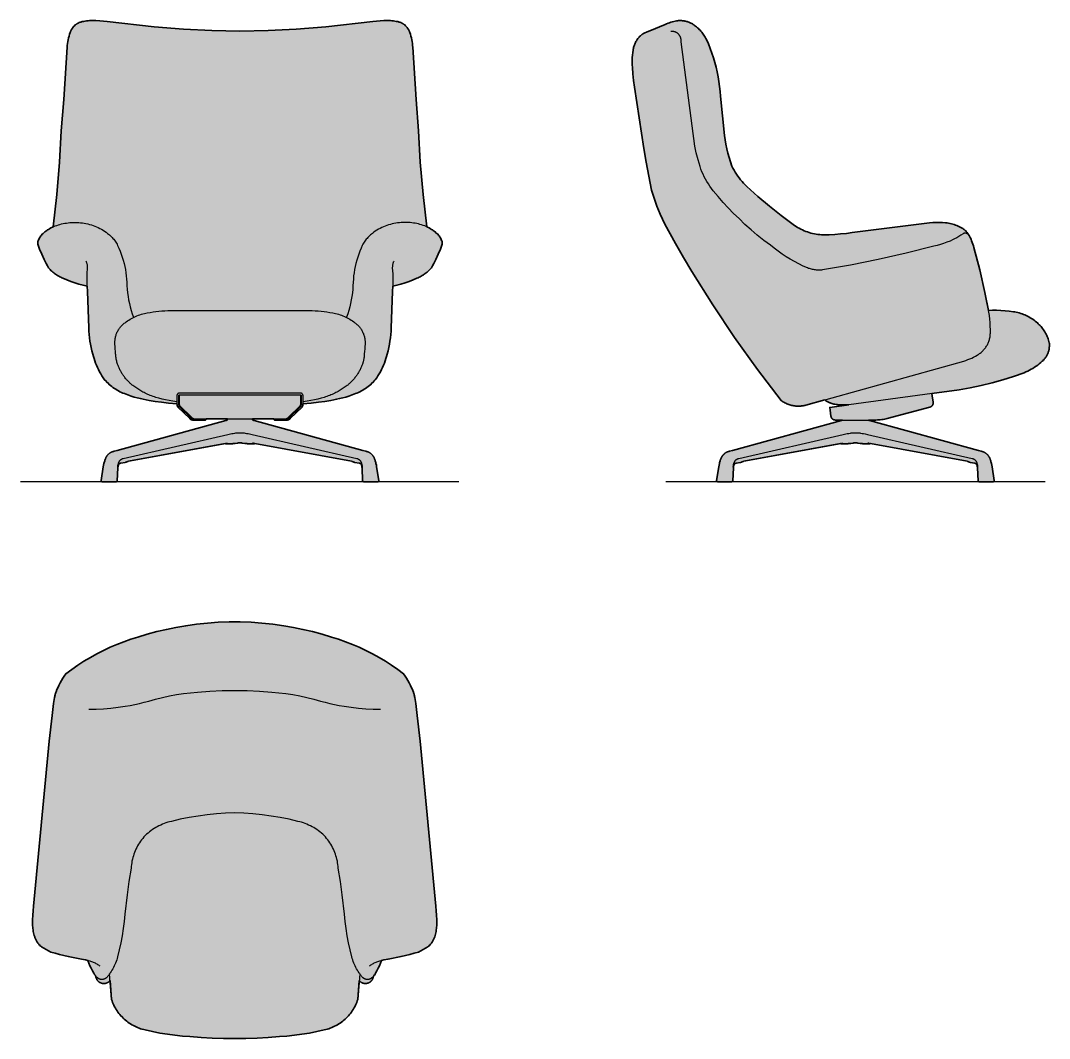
# Model space of a CAD drawing. Header units: millimetres. Extents: x 0 to 2344, y -1269 to 1051.
import ezdxf

# ---------------------------------------------------------------- set-up
doc = ezdxf.new("R2010")
doc.units = ezdxf.units.MM
doc.layers.add('Blocks', color=7, linetype='Continuous')
doc.layers.add('Blocks$Fill', color=7, linetype='Continuous', true_color=0xffffff)
for name, color, linetype, lineweight, true_color in [('Blocks$Inner', 7, 'Continuous', 25, 0x007f00), ('Blocks$Outline', 7, 'Continuous', 35, 0xff3f3f), ('Groud', 7, 'Continuous', 25, 0x243775)]:
    doc.layers.add(name, color=color, linetype=linetype, lineweight=lineweight, true_color=true_color)

# ---------------------------------------------------------------- blocks, each defined once
blk = doc.blocks.new('Doze Lounge Chair High Back Front')
at = {"layer": 'Blocks$Fill'}
blk.add_hatch(color=256, dxfattribs=at).paths.add_polyline_path([(471.5, 143.5), (471.5, 143.2), (471.4, 143.1), (471.4, 143), (471.4, 142.9), (471.4, 142.7), (471.4, 142.6), (471.4, 142.5), (471.4, 142.4), (471.3, 142.3), (471.3, 142.2), (471.3, 142.1), (471.3, 142), (471.2, 141.9), (471.2, 141.8), (471.2, 141.7), (471.1, 141.6), (471.1, 141.5), (471, 141.4), (471, 141.4), (470.9, 141.3), (470.9, 141.2), (470.8, 141.1), (470.8, 141.1), (470.7, 141), (470.7, 140.9), (470.6, 140.8), (470.6, 140.8), (470.5, 140.7), (470.4, 140.7), (470.4, 140.6), (470.3, 140.5), (470.2, 140.5), (470.2, 140.4), (470.1, 140.4), (470, 140.3), (470, 140.3), (469.9, 140.2), (469.8, 140.2), (469.7, 140.2), (469.7, 140.1), (469.6, 140.1), (469.4, 140), (469.3, 139.9), (469.1, 139.8), (468.9, 139.8), (468.8, 139.7), (468.4, 139.6), (467.7, 139.4), (219.8, 71.4), (211.4, 69.1), (210.7, 68.9), (210, 68.6), (209.2, 68.4), (208.5, 68.1), (207.8, 67.7), (207, 67.4), (206.3, 67), (205.6, 66.6), (204.8, 66.2), (204.1, 65.7), (203.3, 65.2), (202.6, 64.7), (201.9, 64.2), (201.2, 63.6), (200.4, 62.9), (200.1, 62.6), (199.8, 62.3), (199.4, 62), (199.1, 61.6), (198.7, 61.3), (198.4, 60.9), (198.1, 60.5), (197.8, 60.1), (197.5, 59.7), (197.1, 59.4), (196.8, 58.9), (196.5, 58.5), (196.3, 58.1), (196, 57.7), (195.7, 57.2), (195.4, 56.8), (195.2, 56.3), (194.9, 55.9), (194.4, 54.9), (193.9, 53.9), (193.5, 52.9), (193.1, 51.9), (192.7, 50.9), (192.3, 49.9), (192, 48.8), (191.6, 47.8), (191, 45.6), (190.5, 43.6), (190, 41.5), (189.1, 37.6), (188.5, 33.8), (183.7, 3), (183.7, 2.7), (183.6, 2.5), (183.6, 2.4), (183.6, 2.3), (183.6, 2.1), (183.6, 2), (183.6, 2), (183.6, 1.9), (183.6, 1.8), (183.6, 1.8), (183.6, 1.7), (183.6, 1.7), (183.6, 1.6), (183.7, 1.6), (183.7, 1.5), (183.7, 1.5), (183.7, 1.4), (183.7, 1.4), (183.7, 1.3), (183.7, 1.3), (183.8, 1.2), (183.8, 1.2), (183.8, 1.1), (183.8, 1.1), (183.8, 1), (183.9, 1), (183.9, 1), (183.9, 0.9), (183.9, 0.9), (184, 0.8), (184, 0.8), (184, 0.8), (184, 0.7), (184.1, 0.7), (184.1, 0.7), (184.1, 0.6), (184.2, 0.6), (184.2, 0.6), (184.2, 0.5), (184.3, 0.5), (184.3, 0.5), (184.3, 0.4), (184.4, 0.4), (184.4, 0.4), (184.4, 0.4), (184.5, 0.3), (184.5, 0.3), (184.6, 0.3), (184.6, 0.3), (184.6, 0.2), (184.7, 0.2), (184.7, 0.2), (184.7, 0.2), (184.8, 0.2), (184.8, 0.2), (184.9, 0.2), (184.9, 0.1), (184.9, 0.1), (185, 0.1), (185, 0.1), (185.1, 0.1), (185.1, 0.1), (185.2, 0.1), (185.3, 0.1), (185.4, 0), (185.5, 0), (185.7, 0), (186, 0), (186.6, 0), (217.7, 0), (218.1, 0), (218.3, 0), (218.4, 0), (218.5, 0.1), (218.6, 0.1), (218.6, 0.1), (218.7, 0.1), (218.7, 0.1), (218.8, 0.1), (218.8, 0.1), (218.9, 0.1), (218.9, 0.1), (219, 0.2), (219, 0.2), (219.1, 0.2), (219.1, 0.2), (219.1, 0.2), (219.2, 0.2), (219.2, 0.3), (219.3, 0.3), (219.3, 0.3), (219.3, 0.3), (219.4, 0.3), (219.4, 0.4), (219.5, 0.4), (219.5, 0.4), (219.5, 0.4), (219.6, 0.5), (219.6, 0.5), (219.6, 0.5), (219.7, 0.5), (219.7, 0.6), (219.7, 0.6), (219.8, 0.6), (219.8, 0.6), (219.8, 0.7), (219.8, 0.7), (219.9, 0.7), (219.9, 0.8), (219.9, 0.8), (219.9, 0.8), (220, 0.9), (220, 0.9), (220, 0.9), (220, 0.9), (220, 1), (220.1, 1), (220.1, 1), (220.1, 1.1), (220.1, 1.1), (220.1, 1.1), (220.1, 1.2), (220.2, 1.2), (220.2, 1.3), (220.2, 1.3), (220.2, 1.3), (220.2, 1.4), (220.2, 1.5), (220.3, 1.5), (220.3, 1.6), (220.3, 1.7), (220.3, 1.8), (220.3, 1.9), (220.3, 2), (220.3, 2.2), (221.7, 31.3), (221.8, 32), (221.8, 32.6), (221.9, 33.2), (222.1, 34.6), (222.3, 35.3), (222.5, 36.1), (222.6, 36.6), (222.7, 37), (222.8, 37.4), (222.9, 37.8), (223, 38.1), (223.1, 38.3), (223.2, 38.5), (223.3, 38.7), (223.3, 38.9), (223.4, 39.1), (223.5, 39.2), (223.6, 39.4), (223.7, 39.6), (223.8, 39.7), (223.9, 39.8), (223.9, 39.9), (224, 39.9), (224, 40), (224.1, 40.1), (224.1, 40.1), (224.2, 40.2), (224.2, 40.3), (224.3, 40.3), (224.3, 40.4), (224.4, 40.5), (224.5, 40.5), (224.5, 40.6), (224.6, 40.6), (224.6, 40.7), (224.7, 40.7), (224.8, 40.8), (224.8, 40.8), (224.9, 40.9), (225, 40.9), (225, 41), (225.1, 41), (225.2, 41.1), (225.4, 41.2), (225.5, 41.3), (225.7, 41.4), (225.8, 41.4), (226, 41.5), (226.2, 41.6), (226.3, 41.6), (226.5, 41.7), (226.7, 41.7), (227, 41.9), (227.4, 42), (227.8, 42.1), (228.2, 42.1), (237.9, 43.9), (238.6, 44.1), (239.2, 44.2), (239.7, 44.4), (240.2, 44.5), (240.6, 44.7), (241, 44.8), (241.3, 45), (242.8, 45.6), (243.2, 45.8), (243.4, 45.8), (243.7, 45.9), (243.9, 46), (244.2, 46.1), (244.5, 46.2), (244.8, 46.2), (245.5, 46.4), (465.7, 86.9), (466.5, 86.7), (466.8, 86.6), (467.2, 86.5), (468.7, 86.2), (469.8, 86), (470.3, 86), (470.5, 86), (470.6, 85.9), (470.7, 85.9), (470.8, 85.9), (470.8, 85.9), (470.9, 85.9), (470.9, 85.9), (471, 85.9), (471.1, 85.9), (475.2, 86.3), (477.4, 86.5), (484.1, 86.7), (485.7, 86.8), (487.4, 87), (489.1, 87.2), (496.3, 88.4), (497.2, 88.5), (498.1, 88.6), (498.5, 88.7), (499, 88.7), (499.4, 88.7), (500.2, 88.7), (500.6, 88.7), (501.1, 88.7), (501.5, 88.6), (502.4, 88.5), (503.3, 88.4), (505.1, 88.1), (512.2, 87), (513.9, 86.8), (515.5, 86.7), (517, 86.6), (524.4, 86.3), (526.3, 86.2), (528.6, 85.9), (528.7, 85.9), (528.7, 85.9), (528.8, 85.9), (528.8, 85.9), (528.9, 85.9), (529, 85.9), (529.1, 86), (529.3, 86), (529.7, 86), (530.9, 86.2), (532.4, 86.5), (532.7, 86.6), (533.1, 86.7), (533.5, 86.8), (533.9, 86.9), (754.1, 46.4), (754.8, 46.2), (755.1, 46.2), (755.4, 46.1), (755.7, 46), (755.9, 45.9), (756.1, 45.8), (756.4, 45.8), (756.8, 45.6), (757.2, 45.5), (758.6, 44.8), (759, 44.7), (759.4, 44.5), (759.9, 44.4), (760.4, 44.2), (761, 44.1), (761.7, 43.9), (771.3, 42.1), (771.7, 42.1), (772.1, 42), (772.5, 41.9), (772.9, 41.7), (773.1, 41.7), (773.2, 41.6), (773.4, 41.6), (773.6, 41.5), (773.7, 41.4), (773.9, 41.4), (774, 41.3), (774.2, 41.2), (774.3, 41.1), (774.5, 41), (774.5, 41), (774.6, 40.9), (774.7, 40.9), (774.7, 40.8), (774.8, 40.8), (774.9, 40.7), (774.9, 40.7), (775, 40.6), (775.1, 40.6), (775.1, 40.5), (775.2, 40.5), (775.2, 40.4), (775.3, 40.3), (775.3, 40.3), (775.4, 40.2), (775.5, 40.1), (775.5, 40.1), (775.6, 40), (775.6, 39.9), (775.7, 39.9), (775.7, 39.8), (775.8, 39.7), (775.9, 39.6), (776, 39.4), (776, 39.2), (776.1, 39.1), (776.2, 38.9), (776.3, 38.7), (776.4, 38.5), (776.5, 38.3), (776.5, 38.1), (776.7, 37.8), (776.8, 37.4), (776.9, 37), (777, 36.6), (777.1, 36.1), (777.3, 35.3), (777.4, 34.6), (777.6, 33.2), (777.7, 32.6), (777.8, 32), (777.8, 31.3), (779.2, 2.2), (779.2, 2), (779.3, 1.9), (779.3, 1.8), (779.3, 1.7), (779.3, 1.6), (779.3, 1.5), (779.3, 1.5), (779.4, 1.4), (779.4, 1.3), (779.4, 1.3), (779.4, 1.3), (779.4, 1.2), (779.4, 1.2), (779.4, 1.1), (779.5, 1.1), (779.5, 1.1), (779.5, 1), (779.5, 1), (779.5, 1), (779.5, 0.9), (779.6, 0.9), (779.6, 0.9), (779.6, 0.9), (779.6, 0.8), (779.7, 0.8), (779.7, 0.8), (779.7, 0.7), (779.7, 0.7), (779.8, 0.7), (779.8, 0.6), (779.8, 0.6), (779.8, 0.6), (779.9, 0.6), (779.9, 0.5), (779.9, 0.5), (780, 0.5), (780, 0.5), (780, 0.4), (780.1, 0.4), (780.1, 0.4), (780.1, 0.4), (780.2, 0.3), (780.2, 0.3), (780.3, 0.3), (780.3, 0.3), (780.3, 0.3), (780.4, 0.2), (780.4, 0.2), (780.5, 0.2), (780.5, 0.2), (780.6, 0.2), (780.6, 0.2), (780.6, 0.1), (780.7, 0.1), (780.7, 0.1), (780.8, 0.1), (780.8, 0.1), (780.9, 0.1), (780.9, 0.1), (781, 0.1), (781, 0.1), (781.2, 0), (781.3, 0), (781.5, 0), (781.8, 0), (813, 0), (813.6, 0), (813.8, 0), (814.1, 0), (814.2, 0), (814.3, 0.1), (814.4, 0.1), (814.5, 0.1), (814.5, 0.1), (814.5, 0.1), (814.6, 0.1), (814.6, 0.1), (814.7, 0.1), (814.7, 0.2), (814.8, 0.2), (814.8, 0.2), (814.8, 0.2), (814.9, 0.2), (814.9, 0.2), (814.9, 0.2), (815, 0.3), (815, 0.3), (815.1, 0.3), (815.1, 0.3), (815.1, 0.4), (815.2, 0.4), (815.2, 0.4), (815.2, 0.4), (815.3, 0.5), (815.3, 0.5), (815.3, 0.5), (815.4, 0.6), (815.4, 0.6), (815.4, 0.6), (815.5, 0.7), (815.5, 0.7), (815.5, 0.7), (815.6, 0.8), (815.6, 0.8), (815.6, 0.8), (815.6, 0.9), (815.7, 0.9), (815.7, 1), (815.7, 1), (815.7, 1), (815.8, 1.1), (815.8, 1.1), (815.8, 1.2), (815.8, 1.2), (815.8, 1.3), (815.9, 1.3), (815.9, 1.4), (815.9, 1.4), (815.9, 1.5), (815.9, 1.5), (815.9, 1.6), (815.9, 1.6), (815.9, 1.7), (815.9, 1.7), (815.9, 1.8), (816, 1.8), (816, 1.9), (816, 2), (816, 2), (816, 2.1), (816, 2.3), (816, 2.4), (815.9, 2.5), (815.9, 2.7), (815.9, 3), (811.1, 33.8), (810.4, 37.6), (809.6, 41.5), (809.1, 43.6), (808.6, 45.6), (808, 47.8), (807.6, 48.8), (807.3, 49.9), (806.9, 50.9), (806.5, 51.9), (806.1, 52.9), (805.6, 53.9), (805.2, 54.9), (804.7, 55.9), (804.4, 56.3), (804.1, 56.8), (803.9, 57.2), (803.6, 57.7), (803.3, 58.1), (803, 58.5), (802.7, 58.9), (802.4, 59.4), (802.1, 59.7), (801.8, 60.1), (801.5, 60.5), (801.2, 60.9), (800.8, 61.3), (800.5, 61.6), (800.2, 62), (799.8, 62.3), (799.5, 62.6), (799.1, 62.9), (798.4, 63.6), (797.7, 64.2), (797, 64.7), (796.2, 65.2), (795.5, 65.7), (794.7, 66.2), (794, 66.6), (793.3, 67), (792.5, 67.4), (791.8, 67.7), (791.1, 68.1), (790.3, 68.4), (789.6, 68.6), (788.9, 68.9), (788.1, 69.1), (786.6, 69.6), (531.8, 139.4), (531.1, 139.6), (530.8, 139.7), (530.6, 139.8), (530.5, 139.8), (530.3, 139.9), (530.1, 140), (530, 140.1), (529.9, 140.1), (529.8, 140.2), (529.8, 140.2), (529.7, 140.2), (529.6, 140.3), (529.5, 140.3), (529.5, 140.4), (529.4, 140.4), (529.3, 140.5), (529.3, 140.5), (529.2, 140.6), (529.1, 140.7), (529.1, 140.7), (529, 140.8), (528.9, 140.8), (528.9, 140.9), (528.8, 141), (528.8, 141.1), (528.7, 141.1), (528.7, 141.2), (528.6, 141.3), (528.6, 141.4), (528.5, 141.4), (528.5, 141.5), (528.4, 141.6), (528.4, 141.7), (528.4, 141.8), (528.3, 141.9), (528.3, 142), (528.3, 142.1), (528.2, 142.2), (528.2, 142.3), (528.2, 142.4), (528.2, 142.5), (528.2, 142.6), (528.1, 142.7), (528.1, 142.9), (528.1, 143), (528.1, 143.1), (528.1, 143.2), (528.1, 143.4), (528.1, 143.5), (576.9, 143.5), (577.1, 142.8), (577.2, 142.5), (577.2, 142.3), (577.3, 142.2), (577.3, 142.1), (577.4, 141.9), (577.4, 141.8), (577.5, 141.7), (577.6, 141.6), (577.6, 141.4), (577.7, 141.3), (577.7, 141.2), (577.8, 141.2), (577.8, 141.2), (577.8, 141.1), (577.8, 141.1), (577.9, 141), (577.9, 141), (577.9, 141), (578, 140.9), (578, 140.9), (578, 140.9), (578.1, 140.8), (578.1, 140.8), (578.1, 140.8), (578.1, 140.7), (578.2, 140.7), (578.2, 140.7), (578.2, 140.7), (578.3, 140.6), (578.3, 140.6), (578.3, 140.6), (578.3, 140.6), (578.3, 140.6), (578.3, 140.6), (578.4, 140.6), (578.4, 140.6), (578.4, 140.6), (578.4, 140.6), (578.4, 140.6), (578.4, 140.6), (578.5, 140.6), (578.5, 140.6), (578.5, 140.5), (578.5, 140.5), (578.5, 140.5), (578.5, 140.5), (578.5, 140.5), (578.6, 140.5), (578.6, 140.5), (578.6, 140.5), (578.6, 140.5), (578.6, 140.5), (578.6, 140.5), (578.6, 140.5), (578.7, 140.5), (578.7, 140.5), (603.3, 140.5), (603.5, 140.5), (607.6, 140.5), (607.9, 140.5), (608.1, 140.5), (608.3, 140.6), (608.5, 140.6), (608.7, 140.6), (608.9, 140.7), (609.2, 140.7), (609.4, 140.8), (609.6, 140.8), (609.8, 140.9), (610, 141), (610.3, 141.1), (610.5, 141.2), (610.7, 141.3), (610.9, 141.4), (611.1, 141.5), (611.4, 141.6), (611.6, 141.7), (611.8, 141.9), (612, 142), (612.2, 142.1), (612.5, 142.3), (612.7, 142.4), (612.9, 142.6), (613.1, 142.8), (613.3, 142.9), (613.5, 143.1), (614, 143.5), (614.4, 143.9), (641.2, 170), (641.2, 170), (641.2, 170), (641.3, 170.1), (641.3, 170.1), (641.4, 170.2), (641.4, 170.3), (641.5, 170.3), (641.5, 170.4), (641.6, 170.5), (641.6, 170.6), (641.7, 170.7), (641.8, 170.8), (641.8, 170.9), (641.9, 171), (641.9, 171.2), (642, 171.4), (642.1, 171.7), (642.3, 172), (642.4, 172.3), (642.5, 172.6), (642.6, 173), (642.6, 173.3), (642.7, 173.7), (642.8, 174.1), (643, 174.9), (643.1, 175.7), (643.2, 176.6), (643.3, 177.5), (643.3, 177.6), (678.6, 181), (692.9, 182.9), (706.5, 185.1), (713.2, 186.3), (719.9, 187.7), (726.8, 189.3), (733.7, 191), (740.8, 193), (748, 195.2), (755.3, 197.8), (762.9, 200.7), (766.3, 202), (769.8, 203.5), (773.1, 205.1), (776.4, 206.8), (779.7, 208.6), (782.9, 210.6), (786, 212.6), (789, 214.8), (792, 217), (794.9, 219.4), (797.7, 221.8), (800.4, 224.4), (803, 227), (805.6, 229.7), (808, 232.5), (811.2, 236.9), (814.1, 241.4), (817, 246), (819.6, 250.7), (822.2, 255.4), (824.5, 260.3), (826.7, 265.2), (828.7, 270.2), (830.6, 275.3), (832.3, 280.4), (833.8, 285.6), (837.1, 298.2), (838.8, 305.6), (840.3, 313.1), (841.5, 320.6), (842.6, 328.1), (843.4, 335.7), (843.9, 343.3), (847.5, 433.1), (847.9, 445.3), (866.5, 450.4), (875.8, 453.3), (884.9, 456.5), (894, 460), (905.5, 464.8), (907.9, 466), (910.4, 467.2), (912.8, 468.5), (915.1, 469.8), (917.5, 471.3), (919.7, 472.8), (921.9, 474.4), (924.1, 476.1), (926.2, 477.8), (928.2, 479.6), (930.2, 481.5), (932.1, 483.4), (934, 485.4), (935.8, 487.5), (938.6, 492.2), (941.2, 496.9), (943.7, 501.7), (946.1, 506.6), (951.3, 518.3), (956.3, 530), (957.1, 532.1), (957.9, 534.3), (958.7, 536.5), (959.4, 538.7), (960, 541), (960.1, 541.4), (960.2, 541.9), (960.3, 542.3), (960.3, 542.8), (960.4, 543.3), (960.4, 543.7), (960.4, 544.2), (960.4, 544.6), (960.4, 545.1), (960.4, 545.6), (960.3, 546), (960.3, 546.5), (960.2, 546.9), (960.1, 547.4), (960, 547.8), (959.9, 548.3), (959.7, 548.7), (959.6, 549.2), (959.4, 549.6), (959.2, 550), (958.3, 552.1), (957.2, 554.2), (956.1, 556.2), (954.9, 558.2), (953.7, 560.2), (951.9, 562.1), (950.1, 564), (948.2, 565.8), (946.3, 567.5), (944.3, 569.2), (942.2, 570.8), (940.1, 572.3), (938, 573.7), (935.7, 575.1), (933.5, 576.4), (930.4, 578.2), (927.2, 579.8), (925.5, 580.6), (910.6, 728.1), (893.1, 994.4), (892.6, 998.7), (892, 1002.9), (891.2, 1007.2), (890.3, 1011.4), (889.2, 1015.5), (888, 1019.6), (886.7, 1023.7), (886.2, 1025), (885.6, 1026.4), (885, 1027.6), (884.3, 1028.9), (883.6, 1030.2), (882.9, 1031.4), (882.1, 1032.6), (881.3, 1033.7), (880.4, 1034.9), (879.6, 1036), (878.6, 1037.1), (877.7, 1038.2), (876.7, 1039.2), (875.7, 1040.2), (874.6, 1041.1), (873.8, 1041.8), (873, 1042.4), (872.2, 1042.9), (871.3, 1043.5), (870.4, 1044), (869.6, 1044.5), (868.6, 1045), (867.7, 1045.4), (866.8, 1045.8), (865.9, 1046.2), (864.2, 1046.9), (862.5, 1047.4), (860.7, 1048), (859, 1048.4), (855.8, 1049.1), (852.5, 1049.7), (849.3, 1050.2), (846, 1050.5), (842.7, 1050.7), (839.5, 1050.9), (836.2, 1050.9), (827.7, 1050.7), (819.3, 1050.4), (810.9, 1049.8), (802.5, 1048.9), (628.1, 1031.1), (564, 1027.9), (499.8, 1026.9), (435.6, 1027.9), (371.5, 1031.1), (304.5, 1036.6), (188.7, 1049.8), (180.3, 1050.4), (171.8, 1050.7), (163.4, 1050.9), (160.1, 1050.9), (156.8, 1050.7), (153.6, 1050.5), (150.3, 1050.2), (147, 1049.7), (143.8, 1049.1), (140.6, 1048.4), (138.8, 1048), (137.1, 1047.4), (135.4, 1046.9), (133.7, 1046.2), (132.8, 1045.8), (131.8, 1045.4), (130.9, 1045), (130, 1044.5), (129.1, 1044), (128.3, 1043.5), (127.4, 1042.9), (126.6, 1042.4), (125.8, 1041.8), (125, 1041.1), (123.9, 1040.2), (122.9, 1039.2), (121.9, 1038.2), (120.9, 1037.1), (120, 1036), (119.1, 1034.9), (118.3, 1033.7), (117.5, 1032.6), (116.7, 1031.4), (115.9, 1030.2), (115.3, 1028.9), (114.6, 1027.6), (114, 1026.4), (113.4, 1025), (112.9, 1023.7), (111.6, 1019.6), (110.4, 1015.5), (109.3, 1011.4), (108.4, 1007.2), (107.6, 1002.9), (107, 998.7), (106.5, 994.4), (106.1, 990.1), (82.7, 654.2), (74.1, 580.6), (69.2, 578.2), (66.1, 576.4), (63.8, 575.1), (61.6, 573.7), (59.5, 572.3), (57.3, 570.8), (55.3, 569.2), (53.3, 567.5), (51.3, 565.8), (49.5, 564), (47.6, 562.1), (45.9, 560.2), (44.6, 558.2), (43.5, 556.2), (42.4, 554.2), (41.3, 552.1), (40.3, 550), (40.2, 549.6), (40, 549.2), (39.8, 548.7), (39.7, 548.3), (39.6, 547.8), (39.5, 547.4), (39.4, 546.9), (39.3, 546.5), (39.2, 546), (39.2, 545.6), (39.2, 545.1), (39.2, 544.6), (39.2, 544.2), (39.2, 543.7), (39.2, 543.3), (39.3, 542.8), (39.3, 542.3), (39.4, 541.9), (39.5, 541.4), (39.6, 541), (40.2, 538.7), (40.9, 536.5), (41.6, 534.3), (42.4, 532.1), (43.3, 530), (48.3, 518.3), (53.5, 506.6), (55.8, 501.7), (58.3, 496.9), (61, 492.2), (63.8, 487.5), (65.6, 485.4), (67.4, 483.4), (69.3, 481.5), (71.3, 479.6), (73.4, 477.8), (75.5, 476.1), (77.6, 474.4), (79.8, 472.8), (82.1, 471.3), (84.4, 469.8), (86.8, 468.5), (89.2, 467.2), (91.6, 466), (94.1, 464.8), (105.6, 460), (114.6, 456.5), (123.8, 453.3), (133, 450.4), (142.4, 447.7), (151.7, 445.3), (155.6, 343.3), (156.2, 335.7), (157, 328.1), (158, 320.6), (159.3, 313.1), (160.8, 305.6), (162.5, 298.2), (165.8, 285.6), (167.3, 280.4), (169, 275.3), (170.8, 270.2), (172.9, 265.2), (175.1, 260.3), (177.4, 255.4), (179.9, 250.7), (182.6, 246), (185.4, 241.4), (188.4, 236.9), (191.5, 232.5), (194, 229.7), (196.5, 227), (199.2, 224.4), (201.9, 221.8), (204.7, 219.4), (207.6, 217), (210.5, 214.8), (213.6, 212.6), (216.7, 210.6), (219.9, 208.6), (223.1, 206.8), (226.4, 205.1), (229.8, 203.5), (233.2, 202), (236.7, 200.7), (244.2, 197.8), (251.6, 195.2), (258.8, 193), (265.9, 191), (272.8, 189.3), (279.6, 187.7), (286.4, 186.3), (293.1, 185.1), (306.6, 182.9), (321, 181), (337.2, 179.3), (356.2, 177.6), (356.3, 176.6), (356.4, 175.7), (356.6, 174.9), (356.7, 174.1), (356.8, 173.7), (356.9, 173.3), (357, 173), (357.1, 172.6), (357.2, 172.3), (357.3, 172), (357.4, 171.7), (357.5, 171.4), (357.6, 171.2), (357.7, 171), (357.8, 170.9), (357.8, 170.8), (357.9, 170.7), (357.9, 170.6), (358, 170.5), (358, 170.4), (358.1, 170.3), (358.1, 170.3), (358.2, 170.2), (358.3, 170.1), (358.3, 170.1), (358.3, 170), (358.4, 170), (358.4, 170), (385.2, 143.9), (385.6, 143.5), (386, 143.1), (386.2, 142.9), (386.5, 142.8), (386.7, 142.6), (386.9, 142.4), (387.1, 142.3), (387.3, 142.1), (387.6, 142), (387.8, 141.9), (388, 141.7), (388.2, 141.6), (388.4, 141.5), (388.7, 141.4), (388.9, 141.3), (389.1, 141.2), (389.3, 141.1), (389.5, 141), (389.7, 140.9), (390, 140.8), (390.2, 140.8), (390.4, 140.7), (390.6, 140.7), (390.8, 140.6), (391.1, 140.6), (391.3, 140.6), (391.5, 140.5), (391.7, 140.5), (391.9, 140.5), (392.1, 140.5), (396.1, 140.5), (396.3, 140.5), (420.9, 140.5), (420.9, 140.5), (420.9, 140.5), (421, 140.5), (421, 140.5), (421, 140.5), (421, 140.5), (421, 140.5), (421, 140.5), (421, 140.5), (421.1, 140.5), (421.1, 140.5), (421.1, 140.5), (421.1, 140.6), (421.1, 140.6), (421.1, 140.6), (421.1, 140.6), (421.2, 140.6), (421.2, 140.6), (421.2, 140.6), (421.2, 140.6), (421.2, 140.6), (421.2, 140.6), (421.3, 140.6), (421.3, 140.6), (421.3, 140.6), (421.3, 140.6), (421.3, 140.7), (421.4, 140.7), (421.4, 140.7), (421.4, 140.7), (421.5, 140.8), (421.5, 140.8), (421.5, 140.8), (421.5, 140.9), (421.6, 140.9), (421.6, 140.9), (421.6, 141), (421.7, 141), (421.7, 141), (421.7, 141.1), (421.8, 141.1), (421.8, 141.2), (421.8, 141.2), (421.8, 141.2), (421.9, 141.3), (422, 141.4), (422, 141.6), (422.1, 141.7), (422.1, 141.8), (422.2, 141.9), (422.2, 142.1), (422.3, 142.2), (422.3, 142.3), (422.4, 142.5), (422.5, 142.8), (422.6, 143.2), (422.7, 143.5)], flags=0)
at = {"layer": 'Blocks$Inner'}
blk.add_line((221.8, 33), (220.3, 1.9), dxfattribs=at)
for points in [[(74.1, 580.6), (82.7, 654.2), (88.9, 728.1), (92.8, 799.5), (98.2, 870.9), (106.1, 990.1), (106.5, 994.4), (107, 998.7), (107.6, 1002.9), (108.4, 1007.2), (109.3, 1011.4), (110.4, 1015.5), (111.6, 1019.6), (112.9, 1023.7), (113.4, 1025), (114, 1026.4), (114.6, 1027.6), (115.3, 1028.9), (115.9, 1030.2), (116.7, 1031.4), (117.5, 1032.6), (118.3, 1033.7), (119.1, 1034.9), (120, 1036), (120.9, 1037.1), (121.9, 1038.2), (122.9, 1039.2), (123.9, 1040.2), (125, 1041.1), (125.8, 1041.8), (126.6, 1042.4), (127.4, 1042.9), (128.3, 1043.5), (129.1, 1044), (130, 1044.5), (130.9, 1045), (131.8, 1045.4), (132.8, 1045.8), (133.7, 1046.2), (135.4, 1046.9), (137.1, 1047.4), (138.8, 1048), (140.6, 1048.4), (143.8, 1049.1), (147, 1049.7), (150.3, 1050.2), (153.6, 1050.5), (156.8, 1050.7), (160.1, 1050.9), (163.4, 1050.9), (171.8, 1050.7), (180.3, 1050.4), (188.7, 1049.8), (197, 1048.9), (304.5, 1036.6), (371.5, 1031.1), (435.6, 1027.9), (499.8, 1026.9), (564, 1027.9), (628.1, 1031.1), (695.1, 1036.6), (802.5, 1048.9), (810.9, 1049.8), (819.3, 1050.4), (827.7, 1050.7), (836.2, 1050.9), (839.5, 1050.9), (842.7, 1050.7), (846, 1050.5), (849.3, 1050.2), (852.5, 1049.7), (855.8, 1049.1), (859, 1048.4), (860.7, 1048), (862.5, 1047.4), (864.2, 1046.9), (865.9, 1046.2), (866.8, 1045.8), (867.7, 1045.4), (868.6, 1045), (869.6, 1044.5), (870.4, 1044), (871.3, 1043.5), (872.2, 1042.9), (873, 1042.4), (873.8, 1041.8), (874.6, 1041.1), (875.7, 1040.2), (876.7, 1039.2), (877.7, 1038.2), (878.6, 1037.1), (879.6, 1036), (880.4, 1034.9), (881.3, 1033.7), (882.1, 1032.6), (882.9, 1031.4), (883.6, 1030.2), (884.3, 1028.9), (885, 1027.6), (885.6, 1026.4), (886.2, 1025), (886.7, 1023.7), (888, 1019.6), (889.2, 1015.5), (890.3, 1011.4), (891.2, 1007.2), (892, 1002.9), (892.6, 998.7), (893.1, 994.4), (893.5, 990.1), (901.3, 870.9), (906.7, 799.5), (910.6, 728.1), (916.9, 654.2), (925.5, 580.6)], [(151.8, 445.3), (142.4, 447.7), (133, 450.4), (123.8, 453.3), (114.6, 456.5), (105.6, 460), (96.6, 463.8), (94.1, 464.8), (91.6, 466), (89.2, 467.2), (86.8, 468.5), (84.4, 469.8), (82.1, 471.3), (79.8, 472.8), (77.6, 474.4), (75.5, 476.1), (73.4, 477.8), (71.3, 479.6), (69.3, 481.5), (67.4, 483.4), (65.6, 485.4), (63.8, 487.5), (61, 492.2), (58.3, 496.9), (55.8, 501.7), (53.5, 506.6), (48.3, 518.3), (43.3, 530), (42.4, 532.1), (41.6, 534.3), (40.9, 536.5), (40.2, 538.7), (39.6, 541), (39.5, 541.4), (39.4, 541.9), (39.3, 542.3), (39.3, 542.8), (39.2, 543.3), (39.2, 543.7), (39.2, 544.2), (39.2, 544.6), (39.2, 545.1), (39.2, 545.6), (39.2, 546), (39.3, 546.5), (39.4, 546.9), (39.5, 547.4), (39.6, 547.8), (39.7, 548.3), (39.8, 548.7), (40, 549.2), (40.2, 549.6), (40.3, 550), (41.3, 552.1), (42.4, 554.2), (43.5, 556.2), (44.6, 558.2), (45.9, 560.2), (47.6, 562.1), (49.5, 564), (51.3, 565.8), (53.3, 567.5), (55.3, 569.2), (57.3, 570.8), (59.5, 572.3), (61.6, 573.7), (63.8, 575.1), (66.1, 576.4), (69.2, 578.2), (72.4, 579.8), (75.7, 581.4), (79, 582.8), (82.5, 584.1), (86.1, 585.3), (89.8, 586.4), (93.5, 587.4), (97.2, 588.2), (100.9, 588.9), (104.7, 589.5), (108.4, 590), (112.2, 590.4), (116, 590.6), (119.8, 590.8), (124, 590.9), (128.2, 590.8), (132.4, 590.6), (136.6, 590.3), (140.8, 589.8), (144.9, 589.1), (149, 588.4), (153.1, 587.4), (157.2, 586.4), (161.2, 585.2), (165.2, 583.9), (169.1, 582.4), (173, 580.8), (176.8, 579), (180.6, 577.2), (184.3, 575.2), (187.9, 573), (191.4, 570.8), (194.9, 568.4), (198.3, 565.9), (200.4, 564.2), (202.6, 562.4), (204.6, 560.6), (206.6, 558.6), (208.5, 556.7), (210.3, 554.6), (212.1, 552.5), (213.8, 550.3), (215.4, 548), (217, 545.7), (218.4, 543.4), (219.8, 541), (221.1, 538.6), (224.1, 531.9), (226.8, 525.2), (229.4, 518.4), (231.7, 511.6), (233.8, 504.6), (235.6, 497.6), (237.3, 490.6), (238.7, 483.4), (239.9, 476.3), (240.9, 469.1), (241.6, 461.9), (242.1, 454.7), (242.4, 446.5), (242.9, 438.4), (243.7, 430.3), (244.8, 422.2), (246.2, 414.1), (247.8, 406.1), (249.7, 398.2), (251.9, 390.4), (254.3, 382.6), (257, 374.9)], [(847.8, 445.3), (857.2, 447.7), (866.5, 450.4), (875.8, 453.3), (884.9, 456.5), (894, 460), (902.9, 463.8), (905.5, 464.8), (907.9, 466), (910.4, 467.2), (912.8, 468.5), (915.1, 469.8), (917.5, 471.3), (919.7, 472.8), (921.9, 474.4), (924.1, 476.1), (926.2, 477.8), (928.2, 479.6), (930.2, 481.5), (932.1, 483.4), (934, 485.4), (935.8, 487.5), (938.6, 492.2), (941.2, 496.9), (943.7, 501.7), (946.1, 506.6), (951.3, 518.3), (956.3, 530), (957.1, 532.1), (957.9, 534.3), (958.7, 536.5), (959.4, 538.7), (960, 541), (960.1, 541.4), (960.2, 541.9), (960.3, 542.3), (960.3, 542.8), (960.4, 543.3), (960.4, 543.7), (960.4, 544.2), (960.4, 544.6), (960.4, 545.1), (960.4, 545.6), (960.3, 546), (960.3, 546.5), (960.2, 546.9), (960.1, 547.4), (960, 547.8), (959.9, 548.3), (959.7, 548.7), (959.6, 549.2), (959.4, 549.6), (959.2, 550), (958.3, 552.1), (957.2, 554.2), (956.1, 556.2), (954.9, 558.2), (953.7, 560.2), (951.9, 562.1), (950.1, 564), (948.2, 565.8), (946.3, 567.5), (944.3, 569.2), (942.2, 570.8), (940.1, 572.3), (938, 573.7), (935.7, 575.1), (933.5, 576.4), (930.4, 578.2), (927.2, 579.8), (923.9, 581.4), (920.6, 582.8), (917, 584.1), (913.4, 585.3), (909.8, 586.4), (906.1, 587.4), (902.4, 588.2), (898.7, 588.9), (894.9, 589.5), (891.1, 590), (887.3, 590.4), (883.5, 590.6), (879.7, 590.8), (875.5, 590.9), (871.4, 590.8), (867.2, 590.6), (863, 590.3), (858.8, 589.8), (854.7, 589.1), (850.5, 588.4), (846.4, 587.4), (842.4, 586.4), (838.4, 585.2), (834.4, 583.9), (830.5, 582.4), (826.6, 580.8), (822.8, 579), (819, 577.2), (815.3, 575.2), (811.7, 573), (808.1, 570.8), (804.7, 568.4), (801.3, 565.9), (799.1, 564.2), (797, 562.4), (795, 560.6), (793, 558.6), (791.1, 556.7), (789.2, 554.6), (787.5, 552.5), (785.8, 550.3), (784.1, 548), (782.6, 545.7), (781.1, 543.4), (779.7, 541), (778.4, 538.6), (775.5, 531.9), (772.7, 525.2), (770.2, 518.4), (767.9, 511.6), (765.8, 504.6), (763.9, 497.6), (762.3, 490.6), (760.9, 483.4), (759.7, 476.3), (758.7, 469.1), (758, 461.9), (757.5, 454.7), (757.2, 446.5), (756.6, 438.4), (755.8, 430.3), (754.7, 422.2), (753.4, 414.1), (751.7, 406.1), (749.8, 398.2), (747.7, 390.4), (745.3, 382.6), (742.6, 374.9)], [(356.2, 177.6), (337.2, 179.3), (321, 181), (306.6, 182.9), (293.1, 185.1), (286.4, 186.3), (279.6, 187.7), (272.8, 189.3), (265.9, 191), (258.8, 193), (251.6, 195.2), (244.2, 197.8), (236.7, 200.7), (233.2, 202), (229.8, 203.5), (226.4, 205.1), (223.1, 206.8), (219.9, 208.6), (216.7, 210.6), (213.6, 212.6), (210.5, 214.8), (207.6, 217), (204.7, 219.4), (201.9, 221.8), (199.2, 224.4), (196.5, 227), (194, 229.7), (191.5, 232.5), (188.4, 236.9), (185.4, 241.4), (182.6, 246), (179.9, 250.7), (177.4, 255.4), (175.1, 260.3), (172.9, 265.2), (170.8, 270.2), (169, 275.3), (167.3, 280.4), (165.8, 285.6), (164.5, 290.8), (162.5, 298.2), (160.8, 305.6), (159.3, 313.1), (158, 320.6), (157, 328.1), (156.2, 335.7), (155.6, 343.3), (155.3, 350.9), (152.1, 433.1), (151.7, 446.7), (151.6, 460.2), (152, 473.8), (152.7, 487.4), (152.7, 488.5), (152.7, 489.7), (152.6, 490.9), (152.5, 492.1), (152.3, 493.2), (152.1, 494.4), (151.9, 495.5), (151.6, 496.7), (151.2, 497.8), (150.9, 498.9), (150.5, 500.1), (150.1, 501.2), (149.6, 502.2)], [(850, 502.2), (849.5, 501.2), (849.1, 500.1), (848.7, 498.9), (848.3, 497.8), (848, 496.7), (847.7, 495.5), (847.5, 494.4), (847.3, 493.2), (847.1, 492.1), (847, 490.9), (846.9, 489.7), (846.8, 488.5), (846.8, 487.4), (847.6, 473.8), (847.9, 460.2), (847.9, 446.7), (847.5, 433.1), (844.2, 350.9), (843.9, 343.3), (843.4, 335.7), (842.6, 328.1), (841.5, 320.6), (840.3, 313.1), (838.8, 305.6), (837.1, 298.2), (835.1, 290.8), (833.8, 285.6), (832.3, 280.4), (830.6, 275.3), (828.7, 270.2), (826.7, 265.2), (824.5, 260.3), (822.2, 255.4), (819.6, 250.7), (817, 246), (814.1, 241.4), (811.2, 236.9), (808, 232.5), (805.6, 229.7), (803, 227), (800.4, 224.4), (797.7, 221.8), (794.9, 219.4), (792, 217), (789, 214.8), (786, 212.6), (782.9, 210.6), (779.7, 208.6), (776.4, 206.8), (773.1, 205.1), (769.8, 203.5), (766.3, 202), (762.9, 200.7), (755.3, 197.8), (748, 195.2), (740.8, 193), (733.7, 191), (726.8, 189.3), (719.9, 187.7), (713.2, 186.3), (706.5, 185.1), (692.9, 182.9), (678.6, 181), (662.3, 179.3), (643.3, 177.6)], [(356.1, 182), (347, 183.2), (338.3, 184.7), (330.2, 186.3), (322.4, 188.1), (315.1, 190), (308.2, 192), (304.9, 193.1), (301.7, 194.3), (298.6, 195.4), (295.5, 196.6), (292.5, 197.8), (289.6, 199), (286.8, 200.3), (284.1, 201.6), (281.4, 202.9), (278.8, 204.3), (276.3, 205.7), (273.8, 207.1), (269, 209.9), (264.5, 212.9), (260.1, 215.9), (255.9, 219), (254.4, 220.2), (252.9, 221.4), (251.4, 222.7), (250, 224), (248.5, 225.4), (247.1, 226.7), (245.7, 228.1), (244.3, 229.6), (243, 231), (241.6, 232.5), (240.3, 234), (239.1, 235.5), (237.8, 237.1), (236.6, 238.6), (235.4, 240.2), (234.3, 241.9), (233.1, 243.5), (232.1, 245.2), (231, 246.8), (230, 248.5), (229, 250.3), (228, 252), (227.1, 253.7), (226.2, 255.5), (225.3, 257.3), (224.5, 259.1), (223.7, 260.9), (222.9, 262.7), (222.2, 264.5), (221.5, 266.4), (220.8, 268.2), (220.2, 270), (219.5, 272.4), (218.9, 274.7), (218.3, 277.1), (217.8, 279.5), (217.4, 281.9), (217.1, 284.3), (216.9, 286.7), (216.7, 289.2), (216.6, 291.6), (215.9, 297), (215.4, 302.5), (215.1, 308), (214.9, 313.5), (215, 319), (215.2, 324.4), (215.5, 326.4), (215.9, 328.3), (216.3, 330.2), (216.9, 332.1), (217.4, 334), (218.1, 335.9), (218.8, 337.7), (219.6, 339.5), (220.4, 341.3), (221.3, 343.1), (222.2, 344.8), (223.3, 346.5), (224.3, 348.1), (225.5, 349.7), (226.6, 351.3), (227.9, 352.8), (229.2, 354.3), (230.5, 355.8), (231.9, 357.2), (233.3, 358.5), (234.8, 359.8), (236.3, 361.1), (237.9, 362.3), (240.7, 364.4), (243.5, 366.5), (246.5, 368.4), (249.4, 370.3), (252.5, 372.1), (255.6, 373.7), (258.7, 375.3), (261.9, 376.8), (265.2, 378.1), (268.5, 379.4), (271.8, 380.5), (275.1, 381.5), (278.5, 382.5), (282, 383.3), (288.5, 384.7), (295.1, 385.9), (301.8, 387), (308.4, 387.9), (315.1, 388.6), (321.8, 389.2), (328.5, 389.6), (335.2, 389.8), (499.8, 389.9), (664.4, 389.8), (671.1, 389.6), (677.8, 389.2), (684.5, 388.6), (691.2, 387.9), (697.8, 387), (704.4, 385.9), (711, 384.7), (717.6, 383.3), (721, 382.5), (724.4, 381.5), (727.8, 380.5), (731.1, 379.4), (734.4, 378.1), (737.6, 376.8), (740.8, 375.3), (744, 373.7), (747.1, 372.1), (750.1, 370.3), (753.1, 368.4), (756, 366.5), (758.9, 364.4), (761.7, 362.3), (763.2, 361.1), (764.8, 359.8), (766.3, 358.5), (767.7, 357.2), (769.1, 355.8), (770.4, 354.3), (771.7, 352.8), (772.9, 351.3), (774.1, 349.7), (775.2, 348.1), (776.3, 346.5), (777.3, 344.8), (778.3, 343.1), (779.2, 341.3), (780, 339.5), (780.8, 337.7), (781.5, 335.9), (782.1, 334), (782.7, 332.1), (783.2, 330.2), (783.7, 328.3), (784.1, 326.4), (784.4, 324.4), (784.6, 319), (784.6, 313.5), (784.5, 308), (784.1, 302.5), (783.6, 297), (782.9, 291.6), (782.9, 290.2), (782.8, 288.9), (782.7, 287.5), (782.6, 286.1), (782.5, 284.8), (782.3, 283.4), (782.2, 282), (781.9, 280.7), (781.7, 279.3), (781.4, 278), (781.2, 276.7), (780.9, 275.3), (780.5, 274), (780.2, 272.7), (779.8, 271.4), (779.4, 270), (778.8, 268.2), (778.1, 266.4), (777.4, 264.5), (776.7, 262.7), (775.9, 260.9), (775.1, 259.1), (774.3, 257.3), (773.4, 255.5), (772.5, 253.7), (771.6, 252), (770.6, 250.3), (769.6, 248.5), (768.6, 246.8), (767.5, 245.2), (766.4, 243.5), (765.3, 241.9), (764.1, 240.2), (763, 238.6), (761.7, 237.1), (760.5, 235.5), (759.2, 234), (757.9, 232.5), (756.6, 231), (755.2, 229.6), (753.9, 228.1), (752.5, 226.7), (751.1, 225.4), (749.6, 224), (748.1, 222.7), (746.7, 221.4), (745.2, 220.2), (743.6, 219), (739.4, 215.9), (735.1, 212.9), (730.5, 209.9), (725.8, 207.1), (723.3, 205.7), (720.7, 204.3), (718.1, 202.9), (715.5, 201.6), (712.7, 200.3), (709.9, 199), (707, 197.8), (704.1, 196.6), (701, 195.4), (697.9, 194.3), (694.7, 193.1), (691.3, 192), (684.4, 190), (677.1, 188.1), (669.4, 186.3), (661.2, 184.7), (652.6, 183.2), (643.5, 182)], [(578.7, 140.5), (603.3, 140.5), (607.4, 140.5), (607.6, 140.5), (607.9, 140.5), (608.1, 140.5), (608.3, 140.6), (608.5, 140.6), (608.7, 140.6), (608.9, 140.7), (609.2, 140.7), (609.4, 140.8), (609.6, 140.8), (609.8, 140.9), (610, 141), (610.3, 141.1), (610.5, 141.2), (610.7, 141.3), (610.9, 141.4), (611.1, 141.5), (611.4, 141.6), (611.6, 141.7), (611.8, 141.9), (612, 142), (612.2, 142.1), (612.5, 142.3), (612.7, 142.4), (612.9, 142.6), (613.1, 142.8), (613.3, 142.9), (613.5, 143.1), (614, 143.5), (614.4, 143.9), (641.1, 169.9), (641.2, 170), (641.2, 170), (641.2, 170), (641.3, 170.1), (641.3, 170.1), (641.4, 170.2), (641.4, 170.3), (641.5, 170.3), (641.5, 170.4), (641.6, 170.5), (641.6, 170.6), (641.7, 170.7), (641.8, 170.8), (641.8, 170.9), (641.9, 171), (641.9, 171.2), (642, 171.4), (642.1, 171.7), (642.3, 172), (642.4, 172.3), (642.5, 172.6), (642.6, 173), (642.6, 173.3), (642.7, 173.7), (642.8, 174.1), (643, 174.9), (643.1, 175.7), (643.2, 176.6), (643.3, 177.5), (643.4, 178.4), (643.5, 179.3), (643.5, 180.1), (643.5, 181), (643.5, 196), (643.5, 196.2), (643.5, 196.4), (643.4, 196.6), (643.4, 196.8), (643.4, 197), (643.3, 197.2), (643.3, 197.4), (643.2, 197.6), (643.2, 197.8), (643.1, 198), (643, 198.2), (642.9, 198.4), (642.8, 198.6), (642.7, 198.8), (642.6, 199), (642.5, 199.2), (642.4, 199.3), (642.3, 199.5), (642.1, 199.7), (642, 199.8), (641.8, 200), (641.7, 200.1), (641.5, 200.3), (641.4, 200.4), (641.2, 200.6), (641.1, 200.7), (640.9, 200.8), (640.7, 200.9), (640.5, 201.1), (640.3, 201.2), (640.2, 201.3), (640, 201.4), (639.8, 201.4), (639.6, 201.5), (639.4, 201.6), (639.2, 201.7), (639, 201.7), (638.8, 201.8), (638.6, 201.8), (638.3, 201.8), (638.1, 201.9), (637.9, 201.9), (637.7, 201.9), (637.5, 201.9), (637.3, 201.9), (362.3, 201.9), (362.1, 201.9), (361.9, 201.9), (361.6, 201.9), (361.4, 201.9), (361.2, 201.8), (361, 201.8), (360.8, 201.8), (360.6, 201.7), (360.4, 201.7), (360.2, 201.6), (360, 201.5), (359.8, 201.4), (359.6, 201.4), (359.4, 201.3), (359.2, 201.2), (359, 201.1), (358.9, 200.9), (358.7, 200.8), (358.5, 200.7), (358.3, 200.6), (358.2, 200.4), (358, 200.3), (357.9, 200.1), (357.7, 200), (357.6, 199.8), (357.4, 199.7), (357.3, 199.5), (357.2, 199.3), (357.1, 199.2), (357, 199), (356.8, 198.8), (356.7, 198.6), (356.7, 198.4), (356.6, 198.2), (356.5, 198), (356.4, 197.8), (356.3, 197.6), (356.3, 197.4), (356.2, 197.2), (356.2, 197), (356.2, 196.8), (356.1, 196.6), (356.1, 196.4), (356.1, 196.2), (356.1, 196), (356.1, 181), (356.1, 180.1), (356.1, 179.3), (356.2, 178.4), (356.2, 177.5), (356.3, 176.6), (356.4, 175.7), (356.6, 174.9), (356.7, 174.1), (356.8, 173.7), (356.9, 173.3), (357, 173), (357.1, 172.6), (357.2, 172.3), (357.3, 172), (357.4, 171.7), (357.5, 171.4), (357.6, 171.2), (357.7, 171), (357.8, 170.9), (357.8, 170.8), (357.9, 170.7), (357.9, 170.6), (358, 170.5), (358, 170.4), (358.1, 170.3), (358.1, 170.3), (358.2, 170.2), (358.3, 170.1), (358.3, 170.1), (358.3, 170), (358.4, 170), (358.4, 170), (358.4, 169.9), (385.2, 143.9), (385.6, 143.5), (386, 143.1), (386.2, 142.9), (386.5, 142.8), (386.7, 142.6), (386.9, 142.4), (387.1, 142.3), (387.3, 142.1), (387.6, 142), (387.8, 141.9), (388, 141.7), (388.2, 141.6), (388.4, 141.5), (388.7, 141.4), (388.9, 141.3), (389.1, 141.2), (389.3, 141.1), (389.5, 141), (389.7, 140.9), (390, 140.8), (390.2, 140.8), (390.4, 140.7), (390.6, 140.7), (390.8, 140.6), (391.1, 140.6), (391.3, 140.6), (391.5, 140.5), (391.7, 140.5), (391.9, 140.5), (392.1, 140.5), (420.9, 140.5)], [(396.3, 140.5), (396.1, 140.5), (395.9, 140.5), (395.6, 140.5), (395.4, 140.6), (395.2, 140.6), (395, 140.6), (394.8, 140.7), (394.5, 140.7), (394.3, 140.8), (394.1, 140.8), (393.9, 140.9), (393.7, 141), (393.5, 141.1), (393.2, 141.2), (393, 141.3), (392.8, 141.4), (392.6, 141.5), (392.4, 141.6), (392.1, 141.7), (391.9, 141.9), (391.7, 142), (391.5, 142.1), (391.3, 142.3), (391, 142.4), (390.8, 142.6), (390.6, 142.8), (390.4, 142.9), (390.2, 143.1), (389.7, 143.5), (389.3, 143.9), (362.6, 169.9), (362.5, 170), (362.5, 170), (362.5, 170), (362.5, 170.1), (362.4, 170.1), (362.3, 170.2), (362.3, 170.3), (362.2, 170.3), (362.2, 170.4), (362.1, 170.5), (362.1, 170.6), (362, 170.7), (362, 170.8), (361.9, 170.9), (361.8, 171), (361.8, 171.2), (361.7, 171.4), (361.6, 171.7), (361.5, 172), (361.4, 172.3), (361.3, 172.6), (361.2, 173), (361.1, 173.3), (361, 173.7), (360.9, 174.1), (360.7, 174.9), (360.6, 175.7), (360.5, 176.6), (360.4, 177.5), (360.3, 178.4), (360.3, 179.3), (360.2, 180.1), (360.2, 181), (360.2, 196), (360.2, 196), (360.2, 196.1), (360.2, 196.2), (360.2, 196.2), (360.3, 196.3), (360.3, 196.4), (360.3, 196.5), (360.3, 196.5), (360.3, 196.6), (360.4, 196.7), (360.4, 196.7), (360.4, 196.8), (360.4, 196.8), (360.5, 196.9), (360.5, 197), (360.5, 197), (360.6, 197.1), (360.6, 197.1), (360.7, 197.2), (360.7, 197.3), (360.8, 197.3), (360.8, 197.4), (360.9, 197.4), (360.9, 197.5), (361, 197.5), (361, 197.5), (361.1, 197.6), (361.1, 197.6), (361.2, 197.7), (361.3, 197.7), (361.3, 197.7), (361.4, 197.8), (361.5, 197.8), (361.5, 197.8), (361.6, 197.8), (361.7, 197.9), (361.7, 197.9), (361.8, 197.9), (361.9, 197.9), (361.9, 197.9), (362, 197.9), (362.1, 197.9), (362.1, 197.9), (362.2, 197.9), (362.3, 197.9), (637.3, 197.9), (637.4, 197.9), (637.4, 197.9), (637.5, 197.9), (637.6, 197.9), (637.6, 197.9), (637.7, 197.9), (637.8, 197.9), (637.8, 197.9), (637.9, 197.9), (638, 197.8), (638, 197.8), (638.1, 197.8), (638.2, 197.8), (638.2, 197.7), (638.3, 197.7), (638.4, 197.7), (638.4, 197.6), (638.5, 197.6), (638.5, 197.5), (638.6, 197.5), (638.7, 197.5), (638.7, 197.4), (638.8, 197.4), (638.8, 197.3), (638.9, 197.3), (638.9, 197.2), (638.9, 197.1), (639, 197.1), (639, 197), (639.1, 197), (639.1, 196.9), (639.1, 196.8), (639.2, 196.8), (639.2, 196.7), (639.2, 196.7), (639.2, 196.6), (639.3, 196.5), (639.3, 196.5), (639.3, 196.4), (639.3, 196.3), (639.3, 196.2), (639.3, 196.2), (639.3, 196.1), (639.4, 196), (639.4, 196), (639.4, 181), (639.3, 180.1), (639.3, 179.3), (639.3, 178.4), (639.2, 177.5), (639.1, 176.6), (639, 175.7), (638.8, 174.9), (638.7, 174.1), (638.6, 173.7), (638.5, 173.3), (638.4, 173), (638.3, 172.6), (638.2, 172.3), (638.1, 172), (638, 171.7), (637.9, 171.4), (637.8, 171.2), (637.7, 171), (637.7, 170.9), (637.6, 170.8), (637.6, 170.7), (637.5, 170.6), (637.5, 170.5), (637.4, 170.4), (637.3, 170.3), (637.3, 170.3), (637.2, 170.2), (637.2, 170.1), (637.1, 170.1), (637.1, 170), (637.1, 170), (637, 170), (637, 169.9), (610.3, 143.9), (609.8, 143.5), (609.4, 143.1), (609.2, 142.9), (609, 142.8), (608.7, 142.6), (608.5, 142.4), (608.3, 142.3), (608.1, 142.1), (607.9, 142), (607.7, 141.9), (607.4, 141.7), (607.2, 141.6), (607, 141.5), (606.8, 141.4), (606.6, 141.3), (606.3, 141.2), (606.1, 141.1), (605.9, 141), (605.7, 140.9), (605.5, 140.8), (605.2, 140.8), (605, 140.7), (604.8, 140.7), (604.6, 140.6), (604.4, 140.6), (604.1, 140.6), (603.9, 140.5), (603.7, 140.5), (603.5, 140.5), (603.3, 140.5)], [(471.5, 143.5), (471.5, 143.4), (471.5, 143.2), (471.4, 143.1), (471.4, 143), (471.4, 142.9), (471.4, 142.7), (471.4, 142.6), (471.4, 142.5), (471.4, 142.4), (471.3, 142.3), (471.3, 142.2), (471.3, 142.1), (471.3, 142), (471.2, 141.9), (471.2, 141.8), (471.2, 141.7), (471.1, 141.6), (471.1, 141.5), (471, 141.4), (471, 141.4), (470.9, 141.3), (470.9, 141.2), (470.8, 141.1), (470.8, 141.1), (470.7, 141), (470.7, 140.9), (470.6, 140.8), (470.6, 140.8), (470.5, 140.7), (470.4, 140.7), (470.4, 140.6), (470.3, 140.5), (470.2, 140.5), (470.2, 140.4), (470.1, 140.4), (470, 140.3), (470, 140.3), (469.9, 140.2), (469.8, 140.2), (469.7, 140.2), (469.7, 140.1), (469.6, 140.1), (469.4, 140), (469.3, 139.9), (469.1, 139.8), (468.9, 139.8), (468.8, 139.7), (468.4, 139.6), (467.7, 139.4), (219.8, 71.4), (213, 69.6), (211.4, 69.1), (210.7, 68.9), (210, 68.6), (209.2, 68.4), (208.5, 68.1), (207.8, 67.7), (207, 67.4), (206.3, 67), (205.6, 66.6), (204.8, 66.2), (204.1, 65.7), (203.3, 65.2), (202.6, 64.7), (201.9, 64.2), (201.2, 63.6), (200.4, 62.9), (200.1, 62.6), (199.8, 62.3), (199.4, 62), (199.1, 61.6), (198.7, 61.3), (198.4, 60.9), (198.1, 60.5), (197.8, 60.1), (197.5, 59.7), (197.1, 59.4), (196.8, 58.9), (196.5, 58.5), (196.3, 58.1), (196, 57.7), (195.7, 57.2), (195.4, 56.8), (195.2, 56.3), (194.9, 55.9), (194.4, 54.9), (193.9, 53.9), (193.5, 52.9), (193.1, 51.9), (192.7, 50.9), (192.3, 49.9), (192, 48.8), (191.6, 47.8), (191, 45.6), (190.5, 43.6), (190, 41.5), (189.1, 37.6), (188.5, 33.8), (183.7, 3), (183.7, 2.7), (183.6, 2.5), (183.6, 2.4), (183.6, 2.3), (183.6, 2.1), (183.6, 2), (183.6, 2), (183.6, 1.9), (183.6, 1.8), (183.6, 1.8), (183.6, 1.7), (183.6, 1.7), (183.6, 1.6), (183.7, 1.6), (183.7, 1.5), (183.7, 1.5), (183.7, 1.4), (183.7, 1.4), (183.7, 1.3), (183.7, 1.3), (183.8, 1.2), (183.8, 1.2), (183.8, 1.1), (183.8, 1.1), (183.8, 1), (183.9, 1), (183.9, 1), (183.9, 0.9), (183.9, 0.9), (184, 0.8), (184, 0.8), (184, 0.8), (184, 0.7), (184.1, 0.7), (184.1, 0.7), (184.1, 0.6), (184.2, 0.6), (184.2, 0.6), (184.2, 0.5), (184.3, 0.5), (184.3, 0.5), (184.3, 0.4), (184.4, 0.4), (184.4, 0.4), (184.4, 0.4), (184.5, 0.3), (184.5, 0.3), (184.6, 0.3), (184.6, 0.3), (184.6, 0.2), (184.7, 0.2), (184.7, 0.2), (184.7, 0.2), (184.8, 0.2), (184.8, 0.2), (184.9, 0.2), (184.9, 0.1), (184.9, 0.1), (185, 0.1), (185, 0.1), (185.1, 0.1), (185.1, 0.1), (185.2, 0.1), (185.3, 0.1), (185.4, 0), (185.5, 0), (185.7, 0), (186, 0), (186.6, 0), (217.7, 0), (218.1, 0), (218.3, 0), (218.4, 0), (218.5, 0.1), (218.6, 0.1), (218.6, 0.1), (218.7, 0.1), (218.7, 0.1), (218.8, 0.1), (218.8, 0.1), (218.9, 0.1), (218.9, 0.1), (219, 0.2), (219, 0.2), (219.1, 0.2), (219.1, 0.2), (219.1, 0.2), (219.2, 0.2), (219.2, 0.3), (219.3, 0.3), (219.3, 0.3), (219.3, 0.3), (219.4, 0.3), (219.4, 0.4), (219.5, 0.4), (219.5, 0.4), (219.5, 0.4), (219.6, 0.5), (219.6, 0.5), (219.6, 0.5), (219.7, 0.5), (219.7, 0.6), (219.7, 0.6), (219.8, 0.6), (219.8, 0.6), (219.8, 0.7), (219.8, 0.7), (219.9, 0.7), (219.9, 0.8), (219.9, 0.8), (219.9, 0.8), (220, 0.9), (220, 0.9), (220, 0.9), (220, 0.9), (220, 1), (220.1, 1), (220.1, 1), (220.1, 1.1), (220.1, 1.1), (220.1, 1.1), (220.1, 1.2), (220.2, 1.2), (220.2, 1.3), (220.2, 1.3), (220.2, 1.3), (220.2, 1.4), (220.2, 1.5), (220.3, 1.5), (220.3, 1.6), (220.3, 1.7), (220.3, 1.8), (220.3, 1.9), (220.3, 2), (220.3, 2.2), (221.7, 31.3), (221.8, 32), (221.8, 32.6), (221.9, 33.2), (222.1, 34.6), (222.3, 35.3), (222.5, 36.1), (222.6, 36.6), (222.7, 37), (222.8, 37.4), (222.9, 37.8), (223, 38.1), (223.1, 38.3), (223.2, 38.5), (223.3, 38.7), (223.3, 38.9), (223.4, 39.1), (223.5, 39.2), (223.6, 39.4), (223.7, 39.6), (223.8, 39.7), (223.9, 39.8), (223.9, 39.9), (224, 39.9), (224, 40), (224.1, 40.1), (224.1, 40.1), (224.2, 40.2), (224.2, 40.3), (224.3, 40.3), (224.3, 40.4), (224.4, 40.5), (224.5, 40.5), (224.5, 40.6), (224.6, 40.6), (224.6, 40.7), (224.7, 40.7), (224.8, 40.8), (224.8, 40.8), (224.9, 40.9), (225, 40.9), (225, 41), (225.1, 41), (225.2, 41.1), (225.4, 41.2), (225.5, 41.3), (225.7, 41.4), (225.8, 41.4), (226, 41.5), (226.2, 41.6), (226.3, 41.6), (226.5, 41.7), (226.7, 41.7), (227, 41.9), (227.4, 42), (227.8, 42.1), (228.2, 42.1), (237.9, 43.9), (238.6, 44.1), (239.2, 44.2), (239.7, 44.4), (240.2, 44.5), (240.6, 44.7), (241, 44.8), (241.3, 45), (242.4, 45.5), (242.8, 45.6), (243.2, 45.8), (243.4, 45.8), (243.7, 45.9), (243.9, 46), (244.2, 46.1), (244.5, 46.2), (244.8, 46.2), (245.5, 46.4), (467.5, 87.3), (468.3, 87.4), (468.9, 87.5), (469.2, 87.5), (469.4, 87.5), (469.6, 87.6), (469.8, 87.6), (469.9, 87.6), (470.1, 87.6), (470.5, 87.6), (471.3, 87.5), (471.4, 87.5), (471.4, 87.5), (471.4, 87.5), (471.5, 87.5)], [(421.3, 140.6), (421.3, 140.7), (421.4, 140.7), (421.4, 140.7), (421.4, 140.7), (421.5, 140.8), (421.5, 140.8), (421.5, 140.8), (421.5, 140.9), (421.6, 140.9), (421.6, 140.9), (421.6, 141), (421.7, 141), (421.7, 141), (421.7, 141.1), (421.8, 141.1), (421.8, 141.2), (421.8, 141.2), (421.8, 141.2), (421.9, 141.3), (422, 141.4), (422, 141.6), (422.1, 141.7), (422.1, 141.8), (422.2, 141.9), (422.2, 142.1), (422.3, 142.2), (422.3, 142.3), (422.4, 142.5), (422.5, 142.8), (422.6, 143.2), (422.7, 143.5)], [(528.1, 143.5), (528.1, 143.4), (528.1, 143.2), (528.1, 143.1), (528.1, 143), (528.1, 142.9), (528.1, 142.7), (528.2, 142.6), (528.2, 142.5), (528.2, 142.4), (528.2, 142.3), (528.2, 142.2), (528.3, 142.1), (528.3, 142), (528.3, 141.9), (528.4, 141.8), (528.4, 141.7), (528.4, 141.6), (528.5, 141.5), (528.5, 141.4), (528.6, 141.4), (528.6, 141.3), (528.7, 141.2), (528.7, 141.1), (528.8, 141.1), (528.8, 141), (528.9, 140.9), (528.9, 140.8), (529, 140.8), (529.1, 140.7), (529.1, 140.7), (529.2, 140.6), (529.3, 140.5), (529.3, 140.5), (529.4, 140.4), (529.5, 140.4), (529.5, 140.3), (529.6, 140.3), (529.7, 140.2), (529.8, 140.2), (529.8, 140.2), (529.9, 140.1), (530, 140.1), (530.1, 140), (530.3, 139.9), (530.5, 139.8), (530.6, 139.8), (530.8, 139.7), (531.1, 139.6), (531.8, 139.4), (779.7, 71.4), (786.6, 69.6), (788.1, 69.1), (788.9, 68.9), (789.6, 68.6), (790.3, 68.4), (791.1, 68.1), (791.8, 67.7), (792.5, 67.4), (793.3, 67), (794, 66.6), (794.7, 66.2), (795.5, 65.7), (796.2, 65.2), (797, 64.7), (797.7, 64.2), (798.4, 63.6), (799.1, 62.9), (799.5, 62.6), (799.8, 62.3), (800.2, 62), (800.5, 61.6), (800.8, 61.3), (801.2, 60.9), (801.5, 60.5), (801.8, 60.1), (802.1, 59.7), (802.4, 59.4), (802.7, 58.9), (803, 58.5), (803.3, 58.1), (803.6, 57.7), (803.9, 57.2), (804.1, 56.8), (804.4, 56.3), (804.7, 55.9), (805.2, 54.9), (805.6, 53.9), (806.1, 52.9), (806.5, 51.9), (806.9, 50.9), (807.3, 49.9), (807.6, 48.8), (808, 47.8), (808.6, 45.6), (809.1, 43.6), (809.6, 41.5), (810.4, 37.6), (811.1, 33.8), (815.9, 3), (815.9, 2.7), (815.9, 2.5), (816, 2.4), (816, 2.3), (816, 2.1), (816, 2), (816, 2), (816, 1.9), (816, 1.8), (815.9, 1.8), (815.9, 1.7), (815.9, 1.7), (815.9, 1.6), (815.9, 1.6), (815.9, 1.5), (815.9, 1.5), (815.9, 1.4), (815.9, 1.4), (815.9, 1.3), (815.8, 1.3), (815.8, 1.2), (815.8, 1.2), (815.8, 1.1), (815.8, 1.1), (815.7, 1), (815.7, 1), (815.7, 1), (815.7, 0.9), (815.6, 0.9), (815.6, 0.8), (815.6, 0.8), (815.6, 0.8), (815.5, 0.7), (815.5, 0.7), (815.5, 0.7), (815.4, 0.6), (815.4, 0.6), (815.4, 0.6), (815.3, 0.5), (815.3, 0.5), (815.3, 0.5), (815.2, 0.4), (815.2, 0.4), (815.2, 0.4), (815.1, 0.4), (815.1, 0.3), (815.1, 0.3), (815, 0.3), (815, 0.3), (814.9, 0.2), (814.9, 0.2), (814.9, 0.2), (814.8, 0.2), (814.8, 0.2), (814.8, 0.2), (814.7, 0.2), (814.7, 0.1), (814.6, 0.1), (814.6, 0.1), (814.5, 0.1), (814.5, 0.1), (814.5, 0.1), (814.4, 0.1), (814.3, 0.1), (814.2, 0), (814.1, 0), (813.8, 0), (813.6, 0), (813, 0), (781.8, 0), (781.5, 0), (781.3, 0), (781.2, 0), (781, 0.1), (781, 0.1), (780.9, 0.1), (780.9, 0.1), (780.8, 0.1), (780.8, 0.1), (780.7, 0.1), (780.7, 0.1), (780.6, 0.1), (780.6, 0.2), (780.6, 0.2), (780.5, 0.2), (780.5, 0.2), (780.4, 0.2), (780.4, 0.2), (780.3, 0.3), (780.3, 0.3), (780.3, 0.3), (780.2, 0.3), (780.2, 0.3), (780.1, 0.4), (780.1, 0.4), (780.1, 0.4), (780, 0.4), (780, 0.5), (780, 0.5), (779.9, 0.5), (779.9, 0.5), (779.9, 0.6), (779.8, 0.6), (779.8, 0.6), (779.8, 0.6), (779.8, 0.7), (779.7, 0.7), (779.7, 0.7), (779.7, 0.8), (779.7, 0.8), (779.6, 0.8), (779.6, 0.9), (779.6, 0.9), (779.6, 0.9), (779.5, 0.9), (779.5, 1), (779.5, 1), (779.5, 1), (779.5, 1.1), (779.5, 1.1), (779.4, 1.1), (779.4, 1.2), (779.4, 1.2), (779.4, 1.3), (779.4, 1.3), (779.4, 1.3), (779.4, 1.4), (779.3, 1.5), (779.3, 1.5), (779.3, 1.6), (779.3, 1.7), (779.3, 1.8), (779.3, 1.9), (779.2, 2), (779.2, 2.2), (777.8, 31.3), (777.8, 32), (777.7, 32.6), (777.6, 33.2), (777.4, 34.6), (777.3, 35.3), (777.1, 36.1), (777, 36.6), (776.9, 37), (776.8, 37.4), (776.7, 37.8), (776.5, 38.1), (776.5, 38.3), (776.4, 38.5), (776.3, 38.7), (776.2, 38.9), (776.1, 39.1), (776, 39.2), (776, 39.4), (775.9, 39.6), (775.8, 39.7), (775.7, 39.8), (775.7, 39.9), (775.6, 39.9), (775.6, 40), (775.5, 40.1), (775.5, 40.1), (775.4, 40.2), (775.3, 40.3), (775.3, 40.3), (775.2, 40.4), (775.2, 40.5), (775.1, 40.5), (775.1, 40.6), (775, 40.6), (774.9, 40.7), (774.9, 40.7), (774.8, 40.8), (774.7, 40.8), (774.7, 40.9), (774.6, 40.9), (774.5, 41), (774.5, 41), (774.3, 41.1), (774.2, 41.2), (774, 41.3), (773.9, 41.4), (773.7, 41.4), (773.6, 41.5), (773.4, 41.6), (773.2, 41.6), (773.1, 41.7), (772.9, 41.7), (772.5, 41.9), (772.1, 42), (771.7, 42.1), (771.3, 42.1), (761.7, 43.9), (761, 44.1), (760.4, 44.2), (759.9, 44.4), (759.4, 44.5), (759, 44.7), (758.6, 44.8), (758.2, 45), (757.2, 45.5), (756.8, 45.6), (756.4, 45.8), (756.1, 45.8), (755.9, 45.9), (755.7, 46), (755.4, 46.1), (755.1, 46.2), (754.8, 46.2), (754.1, 46.4), (532.1, 87.3), (531.3, 87.4), (530.7, 87.5), (530.4, 87.5), (530.2, 87.5), (530, 87.6), (529.8, 87.6), (529.6, 87.6), (529.4, 87.6), (529.1, 87.6), (528.3, 87.5), (528.2, 87.5), (528.2, 87.5), (528.1, 87.5), (528.1, 87.5)], [(578.3, 140.6), (578.2, 140.7), (578.2, 140.7), (578.2, 140.7), (578.1, 140.7), (578.1, 140.8), (578.1, 140.8), (578.1, 140.8), (578, 140.9), (578, 140.9), (578, 140.9), (577.9, 141), (577.9, 141), (577.9, 141), (577.8, 141.1), (577.8, 141.1), (577.8, 141.2), (577.8, 141.2), (577.7, 141.2), (577.7, 141.3), (577.6, 141.4), (577.6, 141.6), (577.5, 141.7), (577.4, 141.8), (577.4, 141.9), (577.3, 142.1), (577.3, 142.2), (577.2, 142.3), (577.2, 142.5), (577.1, 142.8), (577, 143.2), (576.9, 143.5)], [(221.4, 33), (221.8, 36.6), (221.9, 37.5), (222, 38.4), (222.2, 39.3), (222.4, 40.2), (222.7, 41), (222.9, 41.9), (223.2, 42.8), (223.6, 43.6), (223.9, 44.5), (224.3, 45.3), (224.7, 46.1), (225, 46.5), (225.2, 46.9), (225.5, 47.3), (225.8, 47.7), (226, 48.1), (226.3, 48.4), (226.7, 48.8), (227, 49.1), (227.3, 49.5), (227.7, 49.8), (228, 50.1), (228.4, 50.4), (228.8, 50.7), (229.2, 51), (229.6, 51.2), (230, 51.5), (230.4, 51.7), (230.8, 51.9), (231.2, 52.1), (231.7, 52.3), (232.1, 52.5), (232.6, 52.6), (233, 52.8), (233.5, 52.9), (233.9, 53), (471.9, 107.6), (477.9, 108.9), (481.2, 109.6), (484.6, 110.2), (488.3, 110.7), (490.1, 111), (492, 111.2), (493.9, 111.3), (495.8, 111.4), (497.8, 111.5), (499.8, 111.5), (501.8, 111.5), (503.7, 111.4), (505.7, 111.3), (507.6, 111.2), (509.5, 111), (511.3, 110.7), (514.9, 110.2), (518.4, 109.6), (521.7, 108.9), (527.7, 107.6), (765.6, 53), (766.1, 52.9), (766.6, 52.8), (767, 52.6), (767.5, 52.5), (767.9, 52.3), (768.3, 52.1), (768.8, 51.9), (769.2, 51.7), (769.6, 51.5), (770, 51.2), (770.4, 51), (770.8, 50.7), (771.2, 50.4), (771.5, 50.1), (771.9, 49.8), (772.3, 49.5), (772.6, 49.1), (772.9, 48.8), (773.2, 48.4), (773.5, 48.1), (773.8, 47.7), (774.1, 47.3), (774.4, 46.9), (774.6, 46.5), (774.8, 46.1), (775.3, 45.3), (775.6, 44.5), (776, 43.6), (776.3, 42.8), (776.6, 41.9), (776.9, 41), (777.2, 40.2), (777.4, 39.3), (777.6, 38.4), (777.7, 37.5), (777.8, 36.6), (778.2, 33)], [(533.9, 86.9), (533.5, 86.8), (533.1, 86.7), (532.7, 86.6), (532.4, 86.5), (530.9, 86.2), (529.7, 86), (529.3, 86), (529.1, 86), (529, 85.9), (528.9, 85.9), (528.8, 85.9), (528.8, 85.9), (528.7, 85.9), (528.7, 85.9), (528.6, 85.9), (528.5, 85.9), (526.3, 86.2), (524.4, 86.3), (522.2, 86.5), (517, 86.6), (515.5, 86.7), (513.9, 86.8), (512.2, 87), (510.5, 87.2), (505.1, 88.1), (503.3, 88.4), (502.4, 88.5), (501.5, 88.6), (501.1, 88.7), (500.6, 88.7), (500.2, 88.7), (499.8, 88.7), (499.4, 88.7), (499, 88.7), (498.5, 88.7), (498.1, 88.6), (497.2, 88.5), (496.3, 88.4), (494.5, 88.1), (489.1, 87.2), (487.4, 87), (485.7, 86.8), (484.1, 86.7), (482.6, 86.6), (477.4, 86.5), (475.2, 86.3), (473.3, 86.2), (471.1, 85.9), (471, 85.9), (470.9, 85.9), (470.9, 85.9), (470.8, 85.9), (470.8, 85.9), (470.7, 85.9), (470.6, 85.9), (470.5, 86), (470.3, 86), (469.8, 86), (468.7, 86.2), (467.2, 86.5), (466.8, 86.6), (466.5, 86.7), (466.1, 86.8), (465.7, 86.9)]]:
    blk.add_lwpolyline(points, dxfattribs=at)
blk.add_lwpolyline([(363.1, 197.5), (363, 197.5), (362.9, 197.5), (362.9, 197.5), (362.8, 197.5), (362.7, 197.5), (362.7, 197.5), (362.6, 197.5), (362.5, 197.5), (362.5, 197.4), (362.4, 197.4), (362.3, 197.4), (362.3, 197.4), (362.2, 197.3), (362.1, 197.3), (362.1, 197.3), (362, 197.2), (361.9, 197.2), (361.9, 197.2), (361.8, 197.1), (361.8, 197.1), (361.7, 197), (361.7, 197), (361.6, 196.9), (361.6, 196.9), (361.5, 196.8), (361.5, 196.8), (361.4, 196.7), (361.4, 196.7), (361.3, 196.6), (361.3, 196.6), (361.3, 196.5), (361.2, 196.4), (361.2, 196.4), (361.2, 196.3), (361.2, 196.2), (361.1, 196.2), (361.1, 196.1), (361.1, 196), (361.1, 196), (361.1, 195.9), (361, 195.8), (361, 195.8), (361, 195.7), (361, 195.6), (361, 195.5), (361, 180.6), (361, 179.6), (361.1, 179.1), (361.1, 178.5), (361.1, 178), (361.2, 177.4), (361.3, 176.9), (361.4, 176.3), (361.5, 175.8), (361.6, 175.3), (361.6, 175.1), (361.7, 174.9), (361.8, 174.7), (361.8, 174.5), (361.9, 174.3), (362, 174.1), (362, 173.9), (362.1, 173.7), (362.2, 173.6), (362.2, 173.5), (362.2, 173.4), (362.3, 173.4), (362.3, 173.3), (362.3, 173.3), (362.4, 173.2), (362.4, 173.1), (362.5, 173.1), (362.5, 173), (362.5, 173), (362.6, 172.9), (362.6, 172.9), (362.6, 172.9), (362.6, 172.9), (362.7, 172.8), (389.4, 146.8), (389.8, 146.4), (390.2, 146.1), (390.4, 145.9), (390.7, 145.7), (390.9, 145.5), (391.1, 145.4), (391.3, 145.2), (391.5, 145.1), (391.7, 144.9), (391.9, 144.8), (392.1, 144.7), (392.4, 144.6), (392.6, 144.5), (392.8, 144.3), (393, 144.2), (393.2, 144.2), (393.4, 144.1), (393.6, 144), (393.9, 143.9), (394.1, 143.8), (394.3, 143.8), (394.5, 143.7), (394.7, 143.7), (394.9, 143.6), (395.1, 143.6), (395.3, 143.6), (395.5, 143.5), (395.8, 143.5), (396, 143.5), (396.2, 143.5), (603.4, 143.5), (603.6, 143.5), (603.8, 143.5), (604, 143.5), (604.2, 143.6), (604.4, 143.6), (604.7, 143.6), (604.9, 143.7), (605.1, 143.7), (605.3, 143.8), (605.5, 143.8), (605.7, 143.9), (605.9, 144), (606.1, 144.1), (606.4, 144.2), (606.6, 144.2), (606.8, 144.3), (607, 144.5), (607.2, 144.6), (607.4, 144.7), (607.6, 144.8), (607.8, 144.9), (608.1, 145.1), (608.3, 145.2), (608.5, 145.4), (608.7, 145.5), (608.9, 145.7), (609.1, 145.9), (609.3, 146.1), (609.8, 146.4), (610.2, 146.8), (636.9, 172.8), (636.9, 172.9), (636.9, 172.9), (637, 172.9), (637, 172.9), (637, 173), (637.1, 173), (637.1, 173.1), (637.2, 173.1), (637.2, 173.2), (637.2, 173.3), (637.3, 173.3), (637.3, 173.4), (637.3, 173.4), (637.4, 173.5), (637.4, 173.6), (637.5, 173.7), (637.5, 173.9), (637.6, 174.1), (637.7, 174.3), (637.7, 174.5), (637.8, 174.7), (637.9, 174.9), (637.9, 175.1), (638, 175.3), (638.1, 175.8), (638.2, 176.3), (638.3, 176.9), (638.4, 177.4), (638.4, 178), (638.5, 178.5), (638.5, 179.1), (638.5, 179.6), (638.6, 180.6), (638.6, 195.5), (638.5, 195.6), (638.5, 195.7), (638.5, 195.8), (638.5, 195.8), (638.5, 195.9), (638.5, 196), (638.5, 196), (638.5, 196.1), (638.4, 196.2), (638.4, 196.2), (638.4, 196.3), (638.4, 196.4), (638.3, 196.4), (638.3, 196.5), (638.3, 196.6), (638.2, 196.6), (638.2, 196.7), (638.1, 196.7), (638.1, 196.8), (638, 196.8), (638, 196.9), (638, 196.9), (637.9, 197), (637.8, 197), (637.8, 197.1), (637.7, 197.1), (637.7, 197.2), (637.6, 197.2), (637.6, 197.2), (637.5, 197.3), (637.4, 197.3), (637.4, 197.3), (637.3, 197.4), (637.2, 197.4), (637.2, 197.4), (637.1, 197.4), (637, 197.5), (637, 197.5), (636.9, 197.5), (636.8, 197.5), (636.8, 197.5), (636.7, 197.5), (636.6, 197.5), (636.6, 197.5), (636.5, 197.5)], close=True, dxfattribs=at)
at = {"layer": 'Blocks$Outline'}
for points in [[(925.5, 580.6), (916.9, 654.2), (910.6, 728.1), (906.7, 799.5), (901.3, 870.9), (893.5, 990.1), (893.1, 994.4), (892.6, 998.7), (892, 1002.9), (891.2, 1007.2), (890.3, 1011.4), (889.2, 1015.5), (888, 1019.6), (886.7, 1023.7), (886.2, 1025), (885.6, 1026.4), (885, 1027.6), (884.3, 1028.9), (883.6, 1030.2), (882.9, 1031.4), (882.1, 1032.6), (881.3, 1033.7), (880.4, 1034.9), (879.6, 1036), (878.6, 1037.1), (877.7, 1038.2), (876.7, 1039.2), (875.7, 1040.2), (874.6, 1041.1), (873.8, 1041.8), (873, 1042.4), (872.2, 1042.9), (871.3, 1043.5), (870.4, 1044), (869.6, 1044.5), (868.6, 1045), (867.7, 1045.4), (866.8, 1045.8), (865.9, 1046.2), (864.2, 1046.9), (862.5, 1047.4), (860.7, 1048), (859, 1048.4), (855.8, 1049.1), (852.5, 1049.7), (849.3, 1050.2), (846, 1050.5), (842.7, 1050.7), (839.5, 1050.9), (836.2, 1050.9), (827.7, 1050.7), (819.3, 1050.4), (810.9, 1049.8), (802.5, 1048.9), (695.1, 1036.6), (628.1, 1031.1), (564, 1027.9), (499.8, 1026.9), (435.6, 1027.9), (371.5, 1031.1), (304.5, 1036.6), (197, 1048.9), (188.7, 1049.8), (180.3, 1050.4), (171.8, 1050.7), (163.4, 1050.9), (160.1, 1050.9), (156.8, 1050.7), (153.6, 1050.5), (150.3, 1050.2), (147, 1049.7), (143.8, 1049.1), (140.6, 1048.4), (138.8, 1048), (137.1, 1047.4), (135.4, 1046.9), (133.7, 1046.2), (132.8, 1045.8), (131.8, 1045.4), (130.9, 1045), (130, 1044.5), (129.1, 1044), (128.3, 1043.5), (127.4, 1042.9), (126.6, 1042.4), (125.8, 1041.8), (125, 1041.1), (123.9, 1040.2), (122.9, 1039.2), (121.9, 1038.2), (120.9, 1037.1), (120, 1036), (119.1, 1034.9), (118.3, 1033.7), (117.5, 1032.6), (116.7, 1031.4), (115.9, 1030.2), (115.3, 1028.9), (114.6, 1027.6), (114, 1026.4), (113.4, 1025), (112.9, 1023.7), (111.6, 1019.6), (110.4, 1015.5), (109.3, 1011.4), (108.4, 1007.2), (107.6, 1002.9), (107, 998.7), (106.5, 994.4), (106.1, 990.1), (98.2, 870.9), (92.8, 799.5), (88.9, 728.1), (82.7, 654.2), (74.1, 580.6)], [(74.1, 580.6), (72.4, 579.8), (69.2, 578.2), (66.1, 576.4), (63.8, 575.1), (61.6, 573.7), (59.5, 572.3), (57.3, 570.8), (55.3, 569.2), (53.3, 567.5), (51.3, 565.8), (49.5, 564), (47.6, 562.1), (45.9, 560.2), (44.6, 558.2), (43.5, 556.2), (42.4, 554.2), (41.3, 552.1), (40.3, 550), (40.2, 549.6), (40, 549.2), (39.8, 548.7), (39.7, 548.3), (39.6, 547.8), (39.5, 547.4), (39.4, 546.9), (39.3, 546.5), (39.2, 546), (39.2, 545.6), (39.2, 545.1), (39.2, 544.6), (39.2, 544.2), (39.2, 543.7), (39.2, 543.3), (39.3, 542.8), (39.3, 542.3), (39.4, 541.9), (39.5, 541.4), (39.6, 541), (40.2, 538.7), (40.9, 536.5), (41.6, 534.3), (42.4, 532.1), (43.3, 530), (48.3, 518.3), (53.5, 506.6), (55.8, 501.7), (58.3, 496.9), (61, 492.2), (63.8, 487.5), (65.6, 485.4), (67.4, 483.4), (69.3, 481.5), (71.3, 479.6), (73.4, 477.8), (75.5, 476.1), (77.6, 474.4), (79.8, 472.8), (82.1, 471.3), (84.4, 469.8), (86.8, 468.5), (89.2, 467.2), (91.6, 466), (94.1, 464.8), (96.6, 463.8), (105.6, 460), (114.6, 456.5), (123.8, 453.3), (133, 450.4), (142.4, 447.7), (151.7, 445.3)], [(847.9, 445.3), (857.2, 447.7), (866.5, 450.4), (875.8, 453.3), (884.9, 456.5), (894, 460), (902.9, 463.8), (905.5, 464.8), (907.9, 466), (910.4, 467.2), (912.8, 468.5), (915.1, 469.8), (917.5, 471.3), (919.7, 472.8), (921.9, 474.4), (924.1, 476.1), (926.2, 477.8), (928.2, 479.6), (930.2, 481.5), (932.1, 483.4), (934, 485.4), (935.8, 487.5), (938.6, 492.2), (941.2, 496.9), (943.7, 501.7), (946.1, 506.6), (951.3, 518.3), (956.3, 530), (957.1, 532.1), (957.9, 534.3), (958.7, 536.5), (959.4, 538.7), (960, 541), (960.1, 541.4), (960.2, 541.9), (960.3, 542.3), (960.3, 542.8), (960.4, 543.3), (960.4, 543.7), (960.4, 544.2), (960.4, 544.6), (960.4, 545.1), (960.4, 545.6), (960.3, 546), (960.3, 546.5), (960.2, 546.9), (960.1, 547.4), (960, 547.8), (959.9, 548.3), (959.7, 548.7), (959.6, 549.2), (959.4, 549.6), (959.2, 550), (958.3, 552.1), (957.2, 554.2), (956.1, 556.2), (954.9, 558.2), (953.7, 560.2), (951.9, 562.1), (950.1, 564), (948.2, 565.8), (946.3, 567.5), (944.3, 569.2), (942.2, 570.8), (940.1, 572.3), (938, 573.7), (935.7, 575.1), (933.5, 576.4), (930.4, 578.2), (927.2, 579.8), (925.5, 580.6)], [(151.7, 445.3), (152.1, 433.1), (155.3, 350.9), (155.6, 343.3), (156.2, 335.7), (157, 328.1), (158, 320.6), (159.3, 313.1), (160.8, 305.6), (162.5, 298.2), (164.5, 290.8), (165.8, 285.6), (167.3, 280.4), (169, 275.3), (170.8, 270.2), (172.9, 265.2), (175.1, 260.3), (177.4, 255.4), (179.9, 250.7), (182.6, 246), (185.4, 241.4), (188.4, 236.9), (191.5, 232.5), (194, 229.7), (196.5, 227), (199.2, 224.4), (201.9, 221.8), (204.7, 219.4), (207.6, 217), (210.5, 214.8), (213.6, 212.6), (216.7, 210.6), (219.9, 208.6), (223.1, 206.8), (226.4, 205.1), (229.8, 203.5), (233.2, 202), (236.7, 200.7), (244.2, 197.8), (251.6, 195.2), (258.8, 193), (265.9, 191), (272.8, 189.3), (279.6, 187.7), (286.4, 186.3), (293.1, 185.1), (306.6, 182.9), (321, 181), (337.2, 179.3), (356.2, 177.6)], [(643.3, 177.6), (662.3, 179.3), (678.6, 181), (692.9, 182.9), (706.5, 185.1), (713.2, 186.3), (719.9, 187.7), (726.8, 189.3), (733.7, 191), (740.8, 193), (748, 195.2), (755.3, 197.8), (762.9, 200.7), (766.3, 202), (769.8, 203.5), (773.1, 205.1), (776.4, 206.8), (779.7, 208.6), (782.9, 210.6), (786, 212.6), (789, 214.8), (792, 217), (794.9, 219.4), (797.7, 221.8), (800.4, 224.4), (803, 227), (805.6, 229.7), (808, 232.5), (811.2, 236.9), (814.1, 241.4), (817, 246), (819.6, 250.7), (822.2, 255.4), (824.5, 260.3), (826.7, 265.2), (828.7, 270.2), (830.6, 275.3), (832.3, 280.4), (833.8, 285.6), (835.1, 290.8), (837.1, 298.2), (838.8, 305.6), (840.3, 313.1), (841.5, 320.6), (842.6, 328.1), (843.4, 335.7), (843.9, 343.3), (844.2, 350.9), (847.5, 433.1), (847.9, 445.3)], [(356.2, 177.6), (356.2, 177.5), (356.3, 176.6), (356.4, 175.7), (356.6, 174.9), (356.7, 174.1), (356.8, 173.7), (356.9, 173.3), (357, 173), (357.1, 172.6), (357.2, 172.3), (357.3, 172), (357.4, 171.7), (357.5, 171.4), (357.6, 171.2), (357.7, 171), (357.8, 170.9), (357.8, 170.8), (357.9, 170.7), (357.9, 170.6), (358, 170.5), (358, 170.4), (358.1, 170.3), (358.1, 170.3), (358.2, 170.2), (358.3, 170.1), (358.3, 170.1), (358.3, 170), (358.4, 170), (358.4, 170), (358.4, 169.9), (385.2, 143.9), (385.6, 143.5), (386, 143.1), (386.2, 142.9), (386.5, 142.8), (386.7, 142.6), (386.9, 142.4), (387.1, 142.3), (387.3, 142.1), (387.6, 142), (387.8, 141.9), (388, 141.7), (388.2, 141.6), (388.4, 141.5), (388.7, 141.4), (388.9, 141.3), (389.1, 141.2), (389.3, 141.1), (389.5, 141), (389.7, 140.9), (390, 140.8), (390.2, 140.8), (390.4, 140.7), (390.6, 140.7), (390.8, 140.6), (391.1, 140.6), (391.3, 140.6), (391.5, 140.5), (391.7, 140.5), (391.9, 140.5), (392.1, 140.5), (396.1, 140.5)], [(603.5, 140.5), (607.4, 140.5), (607.6, 140.5), (607.9, 140.5), (608.1, 140.5), (608.3, 140.6), (608.5, 140.6), (608.7, 140.6), (608.9, 140.7), (609.2, 140.7), (609.4, 140.8), (609.6, 140.8), (609.8, 140.9), (610, 141), (610.3, 141.1), (610.5, 141.2), (610.7, 141.3), (610.9, 141.4), (611.1, 141.5), (611.4, 141.6), (611.6, 141.7), (611.8, 141.9), (612, 142), (612.2, 142.1), (612.5, 142.3), (612.7, 142.4), (612.9, 142.6), (613.1, 142.8), (613.3, 142.9), (613.5, 143.1), (614, 143.5), (614.4, 143.9), (641.1, 169.9), (641.2, 170), (641.2, 170), (641.2, 170), (641.3, 170.1), (641.3, 170.1), (641.4, 170.2), (641.4, 170.3), (641.5, 170.3), (641.5, 170.4), (641.6, 170.5), (641.6, 170.6), (641.7, 170.7), (641.8, 170.8), (641.8, 170.9), (641.9, 171), (641.9, 171.2), (642, 171.4), (642.1, 171.7), (642.3, 172), (642.4, 172.3), (642.5, 172.6), (642.6, 173), (642.6, 173.3), (642.7, 173.7), (642.8, 174.1), (643, 174.9), (643.1, 175.7), (643.2, 176.6), (643.3, 177.5), (643.3, 177.6)], [(471.5, 143.5), (471.5, 143.4), (471.5, 143.2), (471.4, 143.1), (471.4, 143), (471.4, 142.9), (471.4, 142.7), (471.4, 142.6), (471.4, 142.5), (471.4, 142.4), (471.3, 142.3), (471.3, 142.2), (471.3, 142.1), (471.3, 142), (471.2, 141.9), (471.2, 141.8), (471.2, 141.7), (471.1, 141.6), (471.1, 141.5), (471, 141.4), (471, 141.4), (470.9, 141.3), (470.9, 141.2), (470.8, 141.1), (470.8, 141.1), (470.7, 141), (470.7, 140.9), (470.6, 140.8), (470.6, 140.8), (470.5, 140.7), (470.4, 140.7), (470.4, 140.6), (470.3, 140.5), (470.2, 140.5), (470.2, 140.4), (470.1, 140.4), (470, 140.3), (470, 140.3), (469.9, 140.2), (469.8, 140.2), (469.7, 140.2), (469.7, 140.1), (469.6, 140.1), (469.4, 140), (469.3, 139.9), (469.1, 139.8), (468.9, 139.8), (468.8, 139.7), (468.4, 139.6), (467.7, 139.4), (219.8, 71.4), (213, 69.6), (211.4, 69.1), (210.7, 68.9), (210, 68.6), (209.2, 68.4), (208.5, 68.1), (207.8, 67.7), (207, 67.4), (206.3, 67), (205.6, 66.6), (204.8, 66.2), (204.1, 65.7), (203.3, 65.2), (202.6, 64.7), (201.9, 64.2), (201.2, 63.6), (200.4, 62.9), (200.1, 62.6), (199.8, 62.3), (199.4, 62), (199.1, 61.6), (198.7, 61.3), (198.4, 60.9), (198.1, 60.5), (197.8, 60.1), (197.5, 59.7), (197.1, 59.4), (196.8, 58.9), (196.5, 58.5), (196.3, 58.1), (196, 57.7), (195.7, 57.2), (195.4, 56.8), (195.2, 56.3), (194.9, 55.9), (194.4, 54.9), (193.9, 53.9), (193.5, 52.9), (193.1, 51.9), (192.7, 50.9), (192.3, 49.9), (192, 48.8), (191.6, 47.8), (191, 45.6), (190.5, 43.6), (190, 41.5), (189.1, 37.6), (188.5, 33.8), (183.7, 3), (183.7, 2.7), (183.6, 2.5), (183.6, 2.4), (183.6, 2.3), (183.6, 2.1), (183.6, 2), (183.6, 2), (183.6, 1.9), (183.6, 1.8), (183.6, 1.8), (183.6, 1.7), (183.6, 1.7), (183.6, 1.6), (183.7, 1.6), (183.7, 1.5), (183.7, 1.5), (183.7, 1.4), (183.7, 1.4), (183.7, 1.3), (183.7, 1.3), (183.8, 1.2), (183.8, 1.2), (183.8, 1.1), (183.8, 1.1), (183.8, 1), (183.9, 1), (183.9, 1), (183.9, 0.9), (183.9, 0.9), (184, 0.8), (184, 0.8), (184, 0.8), (184, 0.7), (184.1, 0.7), (184.1, 0.7), (184.1, 0.6), (184.2, 0.6), (184.2, 0.6), (184.2, 0.5), (184.3, 0.5), (184.3, 0.5), (184.3, 0.4), (184.4, 0.4), (184.4, 0.4), (184.4, 0.4), (184.5, 0.3), (184.5, 0.3), (184.6, 0.3), (184.6, 0.3), (184.6, 0.2), (184.7, 0.2), (184.7, 0.2), (184.7, 0.2), (184.8, 0.2), (184.8, 0.2), (184.9, 0.2), (184.9, 0.1), (184.9, 0.1), (185, 0.1), (185, 0.1), (185.1, 0.1), (185.1, 0.1), (185.2, 0.1), (185.3, 0.1), (185.4, 0), (185.5, 0), (185.7, 0), (186, 0), (186.6, 0), (217.7, 0), (218.1, 0), (218.3, 0), (218.4, 0), (218.5, 0.1), (218.6, 0.1), (218.6, 0.1), (218.7, 0.1), (218.7, 0.1), (218.8, 0.1), (218.8, 0.1), (218.9, 0.1), (218.9, 0.1), (219, 0.2), (219, 0.2), (219.1, 0.2), (219.1, 0.2), (219.1, 0.2), (219.2, 0.2), (219.2, 0.3), (219.3, 0.3), (219.3, 0.3), (219.3, 0.3), (219.4, 0.3), (219.4, 0.4), (219.5, 0.4), (219.5, 0.4), (219.5, 0.4), (219.6, 0.5), (219.6, 0.5), (219.6, 0.5), (219.7, 0.5), (219.7, 0.6), (219.7, 0.6), (219.8, 0.6), (219.8, 0.6), (219.8, 0.7), (219.8, 0.7), (219.9, 0.7), (219.9, 0.8), (219.9, 0.8), (219.9, 0.8), (220, 0.9), (220, 0.9), (220, 0.9), (220, 0.9), (220, 1), (220.1, 1), (220.1, 1), (220.1, 1.1), (220.1, 1.1), (220.1, 1.1), (220.1, 1.2), (220.2, 1.2), (220.2, 1.3), (220.2, 1.3), (220.2, 1.3), (220.2, 1.4), (220.2, 1.5), (220.3, 1.5), (220.3, 1.6), (220.3, 1.7), (220.3, 1.8), (220.3, 1.9), (220.3, 2), (220.3, 2.2), (221.7, 31.3), (221.8, 32), (221.8, 32.6), (221.9, 33.2), (222.1, 34.6), (222.3, 35.3), (222.5, 36.1), (222.6, 36.6), (222.7, 37), (222.8, 37.4), (222.9, 37.8), (223, 38.1), (223.1, 38.3), (223.2, 38.5), (223.3, 38.7), (223.3, 38.9), (223.4, 39.1), (223.5, 39.2), (223.6, 39.4), (223.7, 39.6), (223.8, 39.7), (223.9, 39.8), (223.9, 39.9), (224, 39.9), (224, 40), (224.1, 40.1), (224.1, 40.1), (224.2, 40.2), (224.2, 40.3), (224.3, 40.3), (224.3, 40.4), (224.4, 40.5), (224.5, 40.5), (224.5, 40.6), (224.6, 40.6), (224.6, 40.7), (224.7, 40.7), (224.8, 40.8), (224.8, 40.8), (224.9, 40.9), (225, 40.9), (225, 41), (225.1, 41), (225.2, 41.1), (225.4, 41.2), (225.5, 41.3), (225.7, 41.4), (225.8, 41.4), (226, 41.5), (226.2, 41.6), (226.3, 41.6), (226.5, 41.7), (226.7, 41.7), (227, 41.9), (227.4, 42), (227.8, 42.1), (228.2, 42.1), (237.9, 43.9), (238.6, 44.1), (239.2, 44.2), (239.7, 44.4), (240.2, 44.5), (240.6, 44.7), (241, 44.8), (241.3, 45), (242.4, 45.5), (242.8, 45.6), (243.2, 45.8), (243.4, 45.8), (243.7, 45.9), (243.9, 46), (244.2, 46.1), (244.5, 46.2), (244.8, 46.2), (245.5, 46.4), (465.7, 86.9)], [(396.3, 140.5), (420.9, 140.5), (420.9, 140.5), (420.9, 140.5), (420.9, 140.5), (420.9, 140.5), (421, 140.5), (421, 140.5), (421, 140.5), (421, 140.5), (421, 140.5), (421, 140.5), (421, 140.5), (421.1, 140.5), (421.1, 140.5), (421.1, 140.5), (421.1, 140.6), (421.1, 140.6), (421.1, 140.6), (421.1, 140.6), (421.2, 140.6), (421.2, 140.6), (421.2, 140.6), (421.2, 140.6), (421.2, 140.6), (421.2, 140.6), (421.3, 140.6), (421.3, 140.6), (421.3, 140.6), (421.3, 140.6), (421.3, 140.7), (421.4, 140.7), (421.4, 140.7), (421.4, 140.7), (421.5, 140.8), (421.5, 140.8), (421.5, 140.8), (421.5, 140.9), (421.6, 140.9), (421.6, 140.9), (421.6, 141), (421.7, 141), (421.7, 141), (421.7, 141.1), (421.8, 141.1), (421.8, 141.2), (421.8, 141.2), (421.8, 141.2), (421.9, 141.3), (422, 141.4), (422, 141.6), (422.1, 141.7), (422.1, 141.8), (422.2, 141.9), (422.2, 142.1), (422.3, 142.2), (422.3, 142.3), (422.4, 142.5), (422.5, 142.8), (422.6, 143.2), (422.7, 143.5)], [(422.7, 143.5), (471.5, 143.5)], [(533.9, 86.9), (754.1, 46.4), (754.8, 46.2), (755.1, 46.2), (755.4, 46.1), (755.7, 46), (755.9, 45.9), (756.1, 45.8), (756.4, 45.8), (756.8, 45.6), (757.2, 45.5), (758.2, 45), (758.6, 44.8), (759, 44.7), (759.4, 44.5), (759.9, 44.4), (760.4, 44.2), (761, 44.1), (761.7, 43.9), (771.3, 42.1), (771.7, 42.1), (772.1, 42), (772.5, 41.9), (772.9, 41.7), (773.1, 41.7), (773.2, 41.6), (773.4, 41.6), (773.6, 41.5), (773.7, 41.4), (773.9, 41.4), (774, 41.3), (774.2, 41.2), (774.3, 41.1), (774.5, 41), (774.5, 41), (774.6, 40.9), (774.7, 40.9), (774.7, 40.8), (774.8, 40.8), (774.9, 40.7), (774.9, 40.7), (775, 40.6), (775.1, 40.6), (775.1, 40.5), (775.2, 40.5), (775.2, 40.4), (775.3, 40.3), (775.3, 40.3), (775.4, 40.2), (775.5, 40.1), (775.5, 40.1), (775.6, 40), (775.6, 39.9), (775.7, 39.9), (775.7, 39.8), (775.8, 39.7), (775.9, 39.6), (776, 39.4), (776, 39.2), (776.1, 39.1), (776.2, 38.9), (776.3, 38.7), (776.4, 38.5), (776.5, 38.3), (776.5, 38.1), (776.7, 37.8), (776.8, 37.4), (776.9, 37), (777, 36.6), (777.1, 36.1), (777.3, 35.3), (777.4, 34.6), (777.6, 33.2), (777.7, 32.6), (777.8, 32), (777.8, 31.3), (779.2, 2.2), (779.2, 2), (779.3, 1.9), (779.3, 1.8), (779.3, 1.7), (779.3, 1.6), (779.3, 1.5), (779.3, 1.5), (779.4, 1.4), (779.4, 1.3), (779.4, 1.3), (779.4, 1.3), (779.4, 1.2), (779.4, 1.2), (779.4, 1.1), (779.5, 1.1), (779.5, 1.1), (779.5, 1), (779.5, 1), (779.5, 1), (779.5, 0.9), (779.6, 0.9), (779.6, 0.9), (779.6, 0.9), (779.6, 0.8), (779.7, 0.8), (779.7, 0.8), (779.7, 0.7), (779.7, 0.7), (779.8, 0.7), (779.8, 0.6), (779.8, 0.6), (779.8, 0.6), (779.9, 0.6), (779.9, 0.5), (779.9, 0.5), (780, 0.5), (780, 0.5), (780, 0.4), (780.1, 0.4), (780.1, 0.4), (780.1, 0.4), (780.2, 0.3), (780.2, 0.3), (780.3, 0.3), (780.3, 0.3), (780.3, 0.3), (780.4, 0.2), (780.4, 0.2), (780.5, 0.2), (780.5, 0.2), (780.6, 0.2), (780.6, 0.2), (780.6, 0.1), (780.7, 0.1), (780.7, 0.1), (780.8, 0.1), (780.8, 0.1), (780.9, 0.1), (780.9, 0.1), (781, 0.1), (781, 0.1), (781.2, 0), (781.3, 0), (781.5, 0), (781.8, 0), (813, 0), (813.6, 0), (813.8, 0), (814.1, 0), (814.2, 0), (814.3, 0.1), (814.4, 0.1), (814.5, 0.1), (814.5, 0.1), (814.5, 0.1), (814.6, 0.1), (814.6, 0.1), (814.7, 0.1), (814.7, 0.2), (814.8, 0.2), (814.8, 0.2), (814.8, 0.2), (814.9, 0.2), (814.9, 0.2), (814.9, 0.2), (815, 0.3), (815, 0.3), (815.1, 0.3), (815.1, 0.3), (815.1, 0.4), (815.2, 0.4), (815.2, 0.4), (815.2, 0.4), (815.3, 0.5), (815.3, 0.5), (815.3, 0.5), (815.4, 0.6), (815.4, 0.6), (815.4, 0.6), (815.5, 0.7), (815.5, 0.7), (815.5, 0.7), (815.6, 0.8), (815.6, 0.8), (815.6, 0.8), (815.6, 0.9), (815.7, 0.9), (815.7, 1), (815.7, 1), (815.7, 1), (815.8, 1.1), (815.8, 1.1), (815.8, 1.2), (815.8, 1.2), (815.8, 1.3), (815.9, 1.3), (815.9, 1.4), (815.9, 1.4), (815.9, 1.5), (815.9, 1.5), (815.9, 1.6), (815.9, 1.6), (815.9, 1.7), (815.9, 1.7), (815.9, 1.8), (816, 1.8), (816, 1.9), (816, 2), (816, 2), (816, 2.1), (816, 2.3), (816, 2.4), (815.9, 2.5), (815.9, 2.7), (815.9, 3), (811.1, 33.8), (810.4, 37.6), (809.6, 41.5), (809.1, 43.6), (808.6, 45.6), (808, 47.8), (807.6, 48.8), (807.3, 49.9), (806.9, 50.9), (806.5, 51.9), (806.1, 52.9), (805.6, 53.9), (805.2, 54.9), (804.7, 55.9), (804.4, 56.3), (804.1, 56.8), (803.9, 57.2), (803.6, 57.7), (803.3, 58.1), (803, 58.5), (802.7, 58.9), (802.4, 59.4), (802.1, 59.7), (801.8, 60.1), (801.5, 60.5), (801.2, 60.9), (800.8, 61.3), (800.5, 61.6), (800.2, 62), (799.8, 62.3), (799.5, 62.6), (799.1, 62.9), (798.4, 63.6), (797.7, 64.2), (797, 64.7), (796.2, 65.2), (795.5, 65.7), (794.7, 66.2), (794, 66.6), (793.3, 67), (792.5, 67.4), (791.8, 67.7), (791.1, 68.1), (790.3, 68.4), (789.6, 68.6), (788.9, 68.9), (788.1, 69.1), (786.6, 69.6), (779.7, 71.4), (531.8, 139.4), (531.1, 139.6), (530.8, 139.7), (530.6, 139.8), (530.5, 139.8), (530.3, 139.9), (530.1, 140), (530, 140.1), (529.9, 140.1), (529.8, 140.2), (529.8, 140.2), (529.7, 140.2), (529.6, 140.3), (529.5, 140.3), (529.5, 140.4), (529.4, 140.4), (529.3, 140.5), (529.3, 140.5), (529.2, 140.6), (529.1, 140.7), (529.1, 140.7), (529, 140.8), (528.9, 140.8), (528.9, 140.9), (528.8, 141), (528.8, 141.1), (528.7, 141.1), (528.7, 141.2), (528.6, 141.3), (528.6, 141.4), (528.5, 141.4), (528.5, 141.5), (528.4, 141.6), (528.4, 141.7), (528.4, 141.8), (528.3, 141.9), (528.3, 142), (528.3, 142.1), (528.2, 142.2), (528.2, 142.3), (528.2, 142.4), (528.2, 142.5), (528.2, 142.6), (528.1, 142.7), (528.1, 142.9), (528.1, 143), (528.1, 143.1), (528.1, 143.2), (528.1, 143.4), (528.1, 143.5)], [(528.1, 143.5), (576.9, 143.5)], [(576.9, 143.5), (577, 143.2), (577.1, 142.8), (577.2, 142.5), (577.2, 142.3), (577.3, 142.2), (577.3, 142.1), (577.4, 141.9), (577.4, 141.8), (577.5, 141.7), (577.6, 141.6), (577.6, 141.4), (577.7, 141.3), (577.7, 141.2), (577.8, 141.2), (577.8, 141.2), (577.8, 141.1), (577.8, 141.1), (577.9, 141), (577.9, 141), (577.9, 141), (578, 140.9), (578, 140.9), (578, 140.9), (578.1, 140.8), (578.1, 140.8), (578.1, 140.8), (578.1, 140.7), (578.2, 140.7), (578.2, 140.7), (578.2, 140.7), (578.3, 140.6), (578.3, 140.6), (578.3, 140.6), (578.3, 140.6), (578.3, 140.6), (578.3, 140.6), (578.4, 140.6), (578.4, 140.6), (578.4, 140.6), (578.4, 140.6), (578.4, 140.6), (578.4, 140.6), (578.5, 140.6), (578.5, 140.6), (578.5, 140.5), (578.5, 140.5), (578.5, 140.5), (578.5, 140.5), (578.5, 140.5), (578.6, 140.5), (578.6, 140.5), (578.6, 140.5), (578.6, 140.5), (578.6, 140.5), (578.6, 140.5), (578.6, 140.5), (578.7, 140.5), (578.7, 140.5), (578.7, 140.5), (603.3, 140.5)], [(396.1, 140.5), (396.3, 140.5)], [(603.3, 140.5), (603.5, 140.5)], [(465.7, 86.9), (466.1, 86.8), (466.5, 86.7), (466.8, 86.6), (467.2, 86.5), (468.7, 86.2), (469.8, 86), (470.3, 86), (470.5, 86), (470.6, 85.9), (470.7, 85.9), (470.8, 85.9), (470.8, 85.9), (470.9, 85.9), (470.9, 85.9), (471, 85.9), (471.1, 85.9), (473.3, 86.2), (475.2, 86.3), (477.4, 86.5), (482.6, 86.6), (484.1, 86.7), (485.7, 86.8), (487.4, 87), (489.1, 87.2), (494.5, 88.1), (496.3, 88.4), (497.2, 88.5), (498.1, 88.6), (498.5, 88.7), (499, 88.7), (499.4, 88.7), (499.8, 88.7), (500.2, 88.7), (500.6, 88.7), (501.1, 88.7), (501.5, 88.6), (502.4, 88.5), (503.3, 88.4), (505.1, 88.1), (510.5, 87.2), (512.2, 87), (513.9, 86.8), (515.5, 86.7), (517, 86.6), (522.2, 86.5), (524.4, 86.3), (526.3, 86.2), (528.5, 85.9), (528.6, 85.9), (528.7, 85.9), (528.7, 85.9), (528.8, 85.9), (528.8, 85.9), (528.9, 85.9), (529, 85.9), (529.1, 86), (529.3, 86), (529.7, 86), (530.9, 86.2), (532.4, 86.5), (532.7, 86.6), (533.1, 86.7), (533.5, 86.8), (533.9, 86.9)]]:
    blk.add_lwpolyline(points, dxfattribs=at)
blk = doc.blocks.new('Doze Lounge Chair High Back Side')
at = {"layer": 'Blocks$Fill'}
blk.add_hatch(color=256, dxfattribs=at).paths.add_polyline_path([(397.4, 86.9), (177.2, 46.4), (176.5, 46.2), (176.2, 46.2), (175.9, 46.1), (175.6, 46), (175.4, 45.9), (175.2, 45.8), (174.9, 45.8), (174.5, 45.6), (174.1, 45.5), (172.7, 44.8), (172.3, 44.7), (171.9, 44.5), (171.4, 44.4), (170.9, 44.2), (170.3, 44.1), (169.6, 43.9), (160, 42.1), (159.6, 42.1), (159.2, 42), (158.8, 41.9), (158.4, 41.7), (158.2, 41.7), (158.1, 41.6), (157.9, 41.6), (157.7, 41.5), (157.6, 41.4), (157.4, 41.4), (157.3, 41.3), (157.1, 41.2), (157, 41.1), (156.8, 41), (156.8, 41), (156.7, 40.9), (156.6, 40.9), (156.6, 40.8), (156.5, 40.8), (156.4, 40.7), (156.4, 40.7), (156.3, 40.6), (156.3, 40.6), (156.2, 40.5), (156.1, 40.5), (156.1, 40.4), (156, 40.3), (156, 40.3), (155.9, 40.2), (155.8, 40.1), (155.8, 40.1), (155.7, 40), (155.7, 39.9), (155.6, 39.9), (155.6, 39.8), (155.5, 39.7), (155.4, 39.6), (155.3, 39.4), (155.3, 39.2), (155.2, 39.1), (155.1, 38.9), (155, 38.7), (154.9, 38.5), (154.8, 38.3), (154.8, 38.1), (154.6, 37.8), (154.5, 37.4), (154.4, 37), (154.3, 36.6), (154.2, 36.1), (154, 35.3), (153.9, 34.6), (153.7, 33.2), (153.6, 32.6), (153.5, 32), (153.5, 31.3), (152.1, 2.2), (152.1, 2), (152, 1.9), (152, 1.8), (152, 1.7), (152, 1.6), (152, 1.5), (152, 1.5), (151.9, 1.4), (151.9, 1.3), (151.9, 1.3), (151.9, 1.3), (151.9, 1.2), (151.9, 1.2), (151.9, 1.1), (151.8, 1.1), (151.8, 1.1), (151.8, 1), (151.8, 1), (151.8, 1), (151.8, 0.9), (151.7, 0.9), (151.7, 0.9), (151.7, 0.9), (151.7, 0.8), (151.6, 0.8), (151.6, 0.8), (151.6, 0.7), (151.6, 0.7), (151.5, 0.7), (151.5, 0.6), (151.5, 0.6), (151.5, 0.6), (151.4, 0.6), (151.4, 0.5), (151.4, 0.5), (151.3, 0.5), (151.3, 0.5), (151.3, 0.4), (151.2, 0.4), (151.2, 0.4), (151.2, 0.4), (151.1, 0.3), (151.1, 0.3), (151, 0.3), (151, 0.3), (151, 0.3), (150.9, 0.2), (150.9, 0.2), (150.8, 0.2), (150.8, 0.2), (150.7, 0.2), (150.7, 0.2), (150.7, 0.1), (150.6, 0.1), (150.6, 0.1), (150.5, 0.1), (150.5, 0.1), (150.4, 0.1), (150.4, 0.1), (150.3, 0.1), (150.3, 0.1), (150.1, 0), (150, 0), (149.8, 0), (149.5, 0), (118.3, 0), (117.7, 0), (117.5, 0), (117.2, 0), (117.1, 0), (117, 0.1), (116.9, 0.1), (116.8, 0.1), (116.8, 0.1), (116.8, 0.1), (116.7, 0.1), (116.7, 0.1), (116.6, 0.1), (116.6, 0.2), (116.6, 0.2), (116.5, 0.2), (116.5, 0.2), (116.4, 0.2), (116.4, 0.2), (116.4, 0.2), (116.3, 0.3), (116.3, 0.3), (116.2, 0.3), (116.2, 0.3), (116.2, 0.4), (116.1, 0.4), (116.1, 0.4), (116.1, 0.4), (116, 0.5), (116, 0.5), (116, 0.5), (115.9, 0.6), (115.9, 0.6), (115.9, 0.6), (115.8, 0.7), (115.8, 0.7), (115.8, 0.7), (115.8, 0.8), (115.7, 0.8), (115.7, 0.8), (115.7, 0.9), (115.6, 0.9), (115.6, 1), (115.6, 1), (115.6, 1), (115.5, 1.1), (115.5, 1.1), (115.5, 1.2), (115.5, 1.2), (115.5, 1.3), (115.5, 1.3), (115.4, 1.4), (115.4, 1.4), (115.4, 1.5), (115.4, 1.5), (115.4, 1.6), (115.4, 1.6), (115.4, 1.7), (115.4, 1.7), (115.4, 1.8), (115.3, 1.8), (115.3, 1.9), (115.3, 2), (115.3, 2), (115.3, 2.1), (115.3, 2.3), (115.3, 2.4), (115.4, 2.5), (115.4, 2.7), (115.4, 3), (120.2, 33.8), (120.9, 37.6), (121.7, 41.5), (122.2, 43.6), (122.7, 45.6), (123.3, 47.8), (123.7, 48.8), (124, 49.9), (124.4, 50.9), (124.8, 51.9), (125.2, 52.9), (125.7, 53.9), (126.1, 54.9), (126.6, 55.9), (126.9, 56.3), (127.2, 56.8), (127.4, 57.2), (127.7, 57.7), (128, 58.1), (128.3, 58.5), (128.6, 58.9), (128.9, 59.4), (129.2, 59.7), (129.5, 60.1), (129.8, 60.5), (130.1, 60.9), (130.5, 61.3), (130.8, 61.6), (131.1, 62), (131.5, 62.3), (131.8, 62.6), (132.2, 62.9), (132.9, 63.6), (133.6, 64.2), (134.3, 64.7), (135.1, 65.2), (135.8, 65.7), (136.6, 66.2), (137.3, 66.6), (138, 67), (138.8, 67.4), (139.5, 67.7), (140.2, 68.1), (141, 68.4), (141.7, 68.6), (142.4, 68.9), (143.2, 69.1), (144.7, 69.6), (399.5, 139.4), (400, 139.5), (400.2, 139.6), (400.4, 139.7), (400.7, 139.8), (400.9, 139.9), (401.1, 140), (401.4, 140.1), (401.6, 140.2), (401.8, 140.4), (402, 140.5), (385.3, 140.5), (385, 140.5), (384.7, 140.6), (384.3, 140.6), (384, 140.7), (383.7, 140.7), (383.3, 140.8), (383, 140.9), (382.7, 141), (382.3, 141.1), (382, 141.2), (381.7, 141.3), (381.4, 141.5), (381.1, 141.6), (380.8, 141.8), (380.5, 142), (380.2, 142.2), (379.9, 142.3), (379.6, 142.5), (379.4, 142.8), (379.1, 143), (378.9, 143.2), (378.6, 143.4), (378.4, 143.7), (378.2, 143.9), (377.9, 144.2), (377.7, 144.5), (377.5, 144.7), (377.3, 145), (377.1, 145.3), (377, 145.6), (376.8, 145.9), (376.7, 146.2), (376.5, 146.5), (376.4, 146.8), (376.3, 147.2), (376.2, 147.5), (376.1, 147.8), (376, 148.1), (375.9, 148.5), (375.8, 148.8), (375.8, 149.1), (373, 169.3), (416.3, 175.4), (409.9, 175), (406.7, 174.9), (403.6, 174.9), (400.4, 175), (394.7, 175.3), (392.2, 175.5), (389.7, 175.7), (387.3, 176.1), (384.8, 176.5), (382.4, 177), (380, 177.6), (377.6, 178.2), (375.2, 179), (373.9, 179.4), (372.6, 179.9), (371.4, 180.5), (370.1, 181.1), (368.9, 181.7), (367.7, 182.4), (366.5, 183.1), (365.4, 183.8), (364.2, 184.6), (363.1, 185.4), (361.8, 186.5), (316.4, 173.8), (314.6, 173.4), (312.7, 173), (310.8, 172.7), (309, 172.5), (307.1, 172.3), (305.2, 172.2), (303.3, 172.1), (300.8, 172.1), (298.4, 172.3), (296, 172.4), (293.6, 172.7), (291.2, 173.1), (288.9, 173.5), (286.5, 174), (284.2, 174.6), (281.9, 175.3), (279.6, 176.1), (277.3, 176.9), (275.1, 177.8), (272.9, 178.8), (270.7, 179.9), (268.6, 181.1), (266.5, 182.3), (264.5, 183.6), (262.5, 184.9), (208.1, 256), (156.1, 328.8), (106.4, 403.3), (59.2, 479.2), (21.6, 542.7), (9.3, 564.7), (-2.3, 587.1), (-13.2, 609.8), (-17.1, 618.7), (-20.8, 627.7), (-24.2, 636.8), (-27.3, 646), (-30.1, 655.2), (-32.7, 664.6), (-39.4, 696.2), (-45.3, 727.9), (-71.8, 899.4), (-73.8, 914.3), (-75.4, 929.3), (-76.5, 944.3), (-76.9, 949.9), (-77, 955.5), (-77, 961.1), (-76.8, 966.7), (-76.4, 972.3), (-75.8, 977.9), (-75, 983.5), (-74.6, 985.5), (-74.2, 987.5), (-73.7, 989.5), (-73.1, 991.5), (-72.5, 993.4), (-71.8, 995.3), (-71.1, 997.2), (-70.3, 999.1), (-69.4, 1001), (-68.5, 1002.8), (-67.5, 1004.6), (-66.4, 1006.3), (-65.3, 1008.1), (-64.1, 1009.7), (-62.9, 1011.4), (-62, 1012.4), (-61.1, 1013.4), (-60.2, 1014.4), (-59.3, 1015.3), (-58.3, 1016.2), (-57.3, 1017.1), (-56.2, 1017.9), (-55.2, 1018.8), (-54.1, 1019.5), (-53, 1020.3), (-49.6, 1022.3), (-43.1, 1025.1), (4.7, 1044.8), (8, 1046), (11.2, 1047), (14.5, 1048), (17.9, 1048.9), (21.2, 1049.7), (24.6, 1050.4), (26.5, 1050.6), (28.3, 1050.8), (30.2, 1050.9), (32, 1050.9), (33.8, 1050.8), (35.7, 1050.7), (37.5, 1050.6), (39.4, 1050.4), (41.2, 1050.1), (43, 1049.7), (44.8, 1049.3), (46.6, 1048.9), (48.4, 1048.4), (50.1, 1047.8), (51.9, 1047.1), (53.6, 1046.4), (55.3, 1045.7), (56.9, 1044.9), (58.6, 1044), (60.2, 1043.1), (61.7, 1042.1), (63.3, 1041.1), (67.1, 1038.3), (69.3, 1036.6), (71.5, 1034.7), (73.7, 1032.8), (75.7, 1030.9), (77.7, 1028.8), (79.6, 1026.7), (81.5, 1024.6), (83.2, 1022.3), (84.9, 1020), (86.5, 1017.7), (88.1, 1015.3), (89.5, 1012.8), (90.9, 1010.3), (92.2, 1007.7), (96.7, 997.5), (100.9, 987.2), (104.8, 976.7), (108.3, 966.1), (111.5, 955.4), (114.3, 944.6), (116.8, 933.7), (118.9, 922.7), (120.6, 911.7), (122, 900.6), (123.1, 889.5), (123.8, 878.3), (133.1, 789.3), (134.6, 779.1), (136.4, 768.9), (138.5, 758.8), (141, 748.8), (143.7, 738.8), (146.8, 728.9), (150.2, 719.2), (152.6, 714.5), (155.1, 709.9), (157.8, 705.3), (160.7, 700.9), (163.6, 696.5), (166.8, 692.3), (170, 688.1), (173.4, 684.1), (176.9, 680.2), (180.5, 676.3), (184.3, 672.6), (209.5, 649.7), (235.5, 627.6), (262.2, 606.5), (289.7, 586.2), (293, 583.8), (296.4, 581.6), (299.9, 579.4), (303.5, 577.4), (307.1, 575.5), (310.8, 573.7), (314.5, 572), (318.3, 570.5), (322.2, 569.1), (326.1, 567.9), (330, 566.7), (334, 565.8), (338, 564.9), (342, 564.2), (346.1, 563.6), (350.1, 563.2), (354.2, 562.9), (358.3, 562.8), (371.5, 562.9), (384.6, 563.5), (397.8, 564.5), (410.9, 565.9), (600.5, 590.2), (607.8, 590.6), (615.1, 590.8), (622.4, 590.8), (629.7, 590.6), (636.9, 590.1), (640.3, 589.7), (643.5, 589.2), (646.8, 588.6), (650.1, 587.8), (653.3, 587), (656.5, 586), (659.7, 584.9), (662.8, 583.8), (665.8, 582.5), (668.9, 581.1), (670.4, 580.3), (671.9, 579.5), (673.3, 578.7), (674.8, 577.8), (676.2, 576.8), (677.5, 575.8), (678.9, 574.8), (680.2, 573.7), (681.4, 572.5), (682.7, 571.4), (683.8, 570.2), (685, 568.9), (686.1, 567.6), (687.1, 566.3), (688.1, 564.9), (689.1, 563.5), (690, 562.1), (690.9, 560.7), (691.7, 559.2), (692.4, 557.8), (693.2, 556.3), (694.8, 552.6), (696.3, 549), (697.7, 545.3), (699, 541.5), (700.2, 537.8), (701.3, 533.9), (714.6, 482.6), (726.5, 430.8), (734.6, 390.4), (753.1, 390.7), (762.7, 390.3), (772.3, 389.7), (781.8, 388.7), (791.3, 387.4), (794.7, 386.9), (798, 386.2), (801.4, 385.5), (804.7, 384.6), (808, 383.6), (811.2, 382.5), (814.4, 381.3), (817.6, 380), (820.7, 378.6), (823.8, 377.1), (826.8, 375.5), (829.8, 373.8), (832.7, 372), (835.5, 370.1), (838.3, 368.1), (841.1, 366), (843.7, 363.9), (846, 361.9), (848.1, 359.9), (850.3, 357.8), (852.3, 355.7), (854.3, 353.4), (856.2, 351.1), (858, 348.8), (859.7, 346.4), (861.4, 343.9), (863, 341.4), (864.5, 338.8), (865.9, 336.2), (867.2, 333.5), (868.4, 330.8), (869.5, 328), (870.6, 325.2), (871.5, 322.4), (872.4, 319.6), (873.1, 316.7), (873.3, 315), (873.4, 313.3), (873.4, 311.7), (873.4, 310), (873.3, 308.3), (873.2, 306.6), (873, 305), (872.8, 303.3), (872.5, 301.6), (872.2, 300), (871.8, 298.4), (871.3, 296.8), (870.8, 295.2), (870.2, 293.6), (869.6, 292), (868.9, 290.5), (868.2, 289), (867.4, 287.5), (866.6, 286), (865.7, 284.6), (864.8, 283.2), (863.9, 281.8), (862.8, 280.5), (861.8, 279.2), (860.7, 277.9), (859.5, 276.7), (858.4, 275.5), (857.1, 274.3), (853.8, 271.4), (850.4, 268.5), (846.9, 265.8), (843.3, 263.2), (839.6, 260.7), (835.8, 258.3), (832, 256.1), (828.1, 253.9), (824.1, 251.9), (820, 250.1), (815.9, 248.4), (791.8, 239.9), (767.3, 232.2), (742.7, 225.3), (717.8, 219.1), (692.7, 213.8), (667.5, 209.2), (605.8, 200.9), (608.7, 180.6), (608.7, 180.3), (608.7, 180), (608.7, 179.6), (608.7, 179.3), (608.7, 178.9), (608.7, 178.6), (608.6, 178.2), (608.6, 177.9), (608.5, 177.6), (608.4, 177.2), (608.3, 176.9), (608.2, 176.6), (608.1, 176.2), (608, 175.9), (607.9, 175.6), (607.7, 175.3), (607.6, 175), (607.4, 174.7), (607.2, 174.4), (607, 174.1), (606.8, 173.8), (606.6, 173.5), (606.4, 173.2), (606.2, 173), (606, 172.7), (605.7, 172.5), (605.5, 172.2), (605.2, 172), (605, 171.8), (604.7, 171.6), (604.4, 171.4), (604.1, 171.2), (603.8, 171), (603.5, 170.8), (603.2, 170.7), (602.9, 170.5), (602.6, 170.4), (602.3, 170.3), (602, 170.1), (601.6, 170), (601.3, 169.9), (501, 143.1), (497.8, 142.4), (494.6, 141.9), (491.4, 141.4), (488.1, 141), (484.9, 140.7), (481.6, 140.6), (478.3, 140.5), (461, 140.5), (461.5, 140.2), (461.7, 140.1), (461.9, 140), (462.1, 139.9), (462.4, 139.8), (462.6, 139.7), (462.8, 139.6), (463.1, 139.5), (463.3, 139.4), (718.3, 69.6), (719.9, 69.1), (720.6, 68.9), (721.3, 68.6), (722.1, 68.4), (722.8, 68.1), (723.5, 67.7), (724.3, 67.4), (725, 67), (725.7, 66.6), (726.5, 66.2), (727.2, 65.7), (728, 65.2), (728.7, 64.7), (729.4, 64.2), (730.1, 63.6), (730.9, 62.9), (731.2, 62.6), (731.6, 62.3), (731.9, 62), (732.2, 61.6), (732.6, 61.3), (732.9, 60.9), (733.2, 60.5), (733.5, 60.1), (733.9, 59.7), (734.2, 59.4), (734.5, 58.9), (734.8, 58.5), (735, 58.1), (735.3, 57.7), (735.6, 57.2), (735.9, 56.8), (736.1, 56.3), (736.4, 55.9), (736.9, 54.9), (737.4, 53.9), (737.8, 52.9), (738.2, 51.9), (738.6, 50.9), (739, 49.9), (739.3, 48.8), (739.7, 47.8), (740.3, 45.6), (740.8, 43.6), (741.3, 41.5), (742.2, 37.6), (742.8, 33.8), (747.6, 3), (747.6, 2.7), (747.7, 2.5), (747.7, 2.4), (747.7, 2.3), (747.7, 2.1), (747.7, 2), (747.7, 2), (747.7, 1.9), (747.7, 1.8), (747.7, 1.8), (747.7, 1.7), (747.7, 1.7), (747.7, 1.6), (747.7, 1.6), (747.6, 1.5), (747.6, 1.5), (747.6, 1.4), (747.6, 1.4), (747.6, 1.3), (747.6, 1.3), (747.5, 1.2), (747.5, 1.2), (747.5, 1.1), (747.5, 1.1), (747.5, 1), (747.4, 1), (747.4, 1), (747.4, 0.9), (747.4, 0.9), (747.3, 0.8), (747.3, 0.8), (747.3, 0.8), (747.3, 0.7), (747.2, 0.7), (747.2, 0.7), (747.2, 0.6), (747.1, 0.6), (747.1, 0.6), (747.1, 0.5), (747, 0.5), (747, 0.5), (747, 0.4), (746.9, 0.4), (746.9, 0.4), (746.9, 0.4), (746.8, 0.3), (746.8, 0.3), (746.8, 0.3), (746.7, 0.3), (746.7, 0.2), (746.6, 0.2), (746.6, 0.2), (746.6, 0.2), (746.5, 0.2), (746.5, 0.2), (746.4, 0.2), (746.4, 0.1), (746.4, 0.1), (746.3, 0.1), (746.3, 0.1), (746.2, 0.1), (746.2, 0.1), (746.1, 0.1), (746, 0.1), (745.9, 0), (745.8, 0), (745.6, 0), (745.3, 0), (744.7, 0), (713.6, 0), (713.2, 0), (713, 0), (712.9, 0), (712.8, 0.1), (712.7, 0.1), (712.7, 0.1), (712.6, 0.1), (712.6, 0.1), (712.5, 0.1), (712.5, 0.1), (712.4, 0.1), (712.4, 0.1), (712.3, 0.2), (712.3, 0.2), (712.2, 0.2), (712.2, 0.2), (712.2, 0.2), (712.1, 0.2), (712.1, 0.3), (712, 0.3), (712, 0.3), (712, 0.3), (711.9, 0.3), (711.9, 0.4), (711.8, 0.4), (711.8, 0.4), (711.8, 0.4), (711.7, 0.5), (711.7, 0.5), (711.7, 0.5), (711.6, 0.5), (711.6, 0.6), (711.6, 0.6), (711.5, 0.6), (711.5, 0.6), (711.5, 0.7), (711.5, 0.7), (711.4, 0.7), (711.4, 0.8), (711.4, 0.8), (711.4, 0.8), (711.3, 0.9), (711.3, 0.9), (711.3, 0.9), (711.3, 0.9), (711.3, 1), (711.2, 1), (711.2, 1), (711.2, 1.1), (711.2, 1.1), (711.2, 1.1), (711.2, 1.2), (711.1, 1.2), (711.1, 1.3), (711.1, 1.3), (711.1, 1.3), (711.1, 1.4), (711.1, 1.5), (711.1, 1.5), (711, 1.6), (711, 1.7), (711, 1.8), (711, 1.9), (711, 2), (711, 2.2), (709.6, 31.3), (709.5, 32), (709.5, 32.6), (709.4, 33.2), (709.2, 34.6), (709, 35.3), (708.8, 36.1), (708.8, 36.6), (708.6, 37), (708.5, 37.4), (708.4, 37.8), (708.3, 38.1), (708.2, 38.3), (708.1, 38.5), (708, 38.7), (708, 38.9), (707.9, 39.1), (707.8, 39.2), (707.7, 39.4), (707.6, 39.6), (707.5, 39.7), (707.4, 39.8), (707.4, 39.9), (707.3, 39.9), (707.3, 40), (707.2, 40.1), (707.2, 40.1), (707.1, 40.2), (707.1, 40.3), (707, 40.3), (707, 40.4), (706.9, 40.5), (706.8, 40.5), (706.8, 40.6), (706.7, 40.6), (706.7, 40.7), (706.6, 40.7), (706.5, 40.8), (706.5, 40.8), (706.4, 40.9), (706.3, 40.9), (706.3, 41), (706.2, 41), (706.1, 41.1), (705.9, 41.2), (705.8, 41.3), (705.6, 41.4), (705.5, 41.4), (705.3, 41.5), (705.1, 41.6), (705, 41.6), (704.8, 41.7), (704.6, 41.7), (704.3, 41.9), (703.9, 42), (703.5, 42.1), (703.1, 42.1), (693.4, 43.9), (692.7, 44.1), (692.1, 44.2), (691.6, 44.4), (691.1, 44.5), (690.7, 44.7), (690.3, 44.8), (690, 45), (688.5, 45.6), (688.1, 45.8), (687.9, 45.8), (687.6, 45.9), (687.4, 46), (687.1, 46.1), (686.8, 46.2), (686.5, 46.2), (685.9, 46.4), (465.6, 86.9), (464.9, 86.7), (464.5, 86.6), (464.1, 86.5), (462.6, 86.2), (461.5, 86), (461, 86), (460.9, 86), (460.7, 85.9), (460.6, 85.9), (460.6, 85.9), (460.5, 85.9), (460.4, 85.9), (460.4, 85.9), (460.3, 85.9), (460.3, 85.9), (456.1, 86.3), (453.9, 86.5), (447.2, 86.7), (445.6, 86.8), (444, 87), (442.3, 87.2), (435, 88.4), (434.1, 88.5), (433.2, 88.6), (432.8, 88.7), (432.4, 88.7), (431.9, 88.7), (431.1, 88.7), (430.7, 88.7), (430.3, 88.7), (429.8, 88.6), (428.9, 88.5), (428, 88.4), (426.2, 88.1), (419.1, 87), (417.4, 86.8), (415.9, 86.7), (414.4, 86.6), (407, 86.3), (405, 86.2), (402.7, 85.9), (402.7, 85.9), (402.6, 85.9), (402.5, 85.9), (402.5, 85.9), (402.4, 85.9), (402.3, 85.9), (402.2, 86), (402, 86), (401.6, 86), (400.4, 86.2), (399, 86.5), (398.6, 86.6), (398.2, 86.7), (397.8, 86.8)], flags=0)
at = {"layer": 'Blocks$Inner'}
blk.add_line((153.5, 33), (152, 1.9), dxfattribs=at)
blk.add_lwpolyline([(-54.1, 1019.5), (-55.2, 1018.8), (-56.2, 1017.9), (-57.3, 1017.1), (-58.3, 1016.2), (-59.3, 1015.3), (-60.2, 1014.4), (-61.1, 1013.4), (-62, 1012.4), (-62.9, 1011.4), (-64.1, 1009.7), (-65.3, 1008.1), (-66.4, 1006.3), (-67.5, 1004.6), (-68.5, 1002.8), (-69.4, 1001), (-70.3, 999.1), (-71.1, 997.2), (-71.8, 995.3), (-72.5, 993.4), (-73.1, 991.5), (-73.7, 989.5), (-74.2, 987.5), (-74.6, 985.5), (-75, 983.5), (-75.8, 977.9), (-76.4, 972.3), (-76.8, 966.7), (-77, 961.1), (-77, 955.5), (-76.9, 949.9), (-76.5, 944.3), (-75.4, 929.3), (-73.8, 914.3), (-71.8, 899.4), (-50.4, 759.7), (-45.3, 727.9), (-39.4, 696.2), (-32.7, 664.6), (-30.1, 655.2), (-27.3, 646), (-24.2, 636.8), (-20.8, 627.7), (-17.1, 618.7), (-13.2, 609.8), (-2.3, 587.1), (9.3, 564.7), (21.6, 542.7), (40, 510.8), (59.2, 479.2), (106.4, 403.3), (156.1, 328.8), (208.1, 256), (262.5, 184.9), (264.5, 183.6), (266.5, 182.3), (268.6, 181.1), (270.7, 179.9), (272.9, 178.8), (275.1, 177.8), (277.3, 176.9), (279.6, 176.1), (281.9, 175.3), (284.2, 174.6), (286.5, 174), (288.9, 173.5), (291.2, 173.1), (293.6, 172.7), (296, 172.4), (298.4, 172.3), (300.8, 172.1), (303.3, 172.1), (305.2, 172.2), (307.1, 172.3), (309, 172.5), (310.8, 172.7), (312.7, 173), (314.6, 173.4), (316.4, 173.8), (318.3, 174.3), (678.7, 275), (683.2, 276.4), (687.7, 278.1), (692.1, 279.8), (696.4, 281.8), (700.7, 283.8), (704.9, 286), (709.1, 288.4), (710.9, 289.5), (712.6, 290.6), (714.3, 291.8), (716, 293.1), (717.6, 294.4), (719.2, 295.8), (720.7, 297.2), (722.2, 298.7), (723.6, 300.2), (725, 301.8), (726.3, 303.4), (727.5, 305.1), (728.7, 306.8), (729.9, 308.6), (731, 310.3), (732, 312.2), (732.9, 314), (733.8, 315.9), (734.6, 317.9), (735.4, 319.8), (736, 321.8), (736.7, 323.8), (737.2, 325.8), (737.7, 327.8), (738.1, 329.9), (738.4, 332), (738.7, 334), (738.8, 336.1), (739, 338.2), (739, 346.3), (738.8, 354.5), (738.4, 362.6), (737.8, 370.7), (736.9, 378.8), (726.5, 430.8), (714.6, 482.6), (701.3, 533.9), (700.2, 537.8), (699, 541.5), (697.7, 545.3), (696.3, 549), (694.8, 552.6), (693.2, 556.3), (692.4, 557.8), (691.7, 559.2), (690.9, 560.7), (690, 562.1), (689.1, 563.5), (688.1, 564.9), (687.1, 566.3), (686.1, 567.6), (685, 568.9), (683.8, 570.2), (682.7, 571.4), (681.4, 572.5), (680.2, 573.7), (678.9, 574.8), (677.5, 575.8), (676.2, 576.8), (674.8, 577.8), (673.3, 578.7), (671.9, 579.5), (670.4, 580.3), (668.9, 581.1), (665.8, 582.5), (662.8, 583.8), (659.7, 584.9), (656.5, 586), (653.3, 587), (650.1, 587.8), (646.8, 588.6), (643.5, 589.2), (640.3, 589.7), (636.9, 590.1), (629.7, 590.6), (622.4, 590.8), (615.1, 590.8), (607.8, 590.6), (600.5, 590.2), (423.9, 567.8), (410.9, 565.9), (397.8, 564.5), (384.6, 563.5), (371.5, 562.9), (358.3, 562.8), (354.2, 562.9), (350.1, 563.2), (346.1, 563.6), (342, 564.2), (338, 564.9), (334, 565.8), (330, 566.7), (326.1, 567.9), (322.2, 569.1), (318.3, 570.5), (314.5, 572), (310.8, 573.7), (307.1, 575.5), (303.5, 577.4), (299.9, 579.4), (296.4, 581.6), (293, 583.8), (289.7, 586.2), (262.2, 606.5), (235.5, 627.6), (209.5, 649.7), (184.3, 672.6), (180.5, 676.3), (176.9, 680.2), (173.4, 684.1), (170, 688.1), (166.8, 692.3), (163.6, 696.5), (160.7, 700.9), (157.8, 705.3), (155.1, 709.9), (152.6, 714.5), (150.2, 719.2), (146.8, 728.9), (143.7, 738.8), (141, 748.8), (138.5, 758.8), (136.4, 768.9), (134.6, 779.1), (133.1, 789.3), (123.8, 878.3), (123.1, 889.5), (122, 900.6), (120.6, 911.7), (118.9, 922.7), (116.8, 933.7), (114.3, 944.6), (111.5, 955.4), (108.3, 966.1), (104.8, 976.7), (100.9, 987.2), (96.7, 997.5), (92.2, 1007.7), (90.9, 1010.3), (89.5, 1012.8), (88.1, 1015.3), (86.5, 1017.7), (84.9, 1020), (83.2, 1022.3), (81.5, 1024.6), (79.6, 1026.7), (77.7, 1028.8), (75.7, 1030.9), (73.7, 1032.8), (71.5, 1034.7), (69.3, 1036.6), (67.1, 1038.3), (64.8, 1040), (63.3, 1041.1), (61.7, 1042.1), (60.2, 1043.1), (58.6, 1044), (56.9, 1044.9), (55.3, 1045.7), (53.6, 1046.4), (51.9, 1047.1), (50.1, 1047.8), (48.4, 1048.4), (46.6, 1048.9), (44.8, 1049.3), (43, 1049.7), (41.2, 1050.1), (39.4, 1050.4), (37.5, 1050.6), (35.7, 1050.7), (33.8, 1050.8), (32, 1050.9), (30.2, 1050.9), (28.3, 1050.8), (26.5, 1050.6), (24.6, 1050.4), (21.2, 1049.7), (17.9, 1048.9), (14.5, 1048), (11.2, 1047), (8, 1046), (4.7, 1044.8), (1.5, 1043.5), (-1.6, 1042.1), (-36.5, 1027.7), (-43.1, 1025.1), (-49.6, 1022.3), (-53, 1020.3)], close=True, dxfattribs=at)
for points in [[(689.7, 562.6), (689.5, 562.8), (689.2, 563.1), (688.9, 563.4), (688.6, 563.6), (688.3, 563.8), (688, 564.1), (687.7, 564.3), (687.3, 564.5), (687, 564.7), (686.7, 564.9), (686.3, 565), (686, 565.2), (685.6, 565.3), (685.3, 565.5), (684.9, 565.6), (684.5, 565.7), (684.2, 565.8), (683.8, 565.9), (683.4, 566), (683, 566), (682.6, 566.1), (682.3, 566.1), (681.9, 566.1), (681.5, 566.1), (681.1, 566.1), (680.7, 566.1), (680.3, 566.1), (680, 566), (679.6, 566), (679.2, 565.9), (678.8, 565.8), (678.4, 565.7), (678.1, 565.6), (677.7, 565.5), (677.3, 565.4), (677, 565.2), (676.6, 565.1), (672, 561.9), (667.2, 558.9), (662.3, 556.1), (657.3, 553.4), (652.3, 550.9), (647.2, 548.5), (639.9, 545.6), (632.5, 543), (625, 540.6), (617.4, 538.4), (609.8, 536.5), (546.9, 520.5), (483.7, 506.1), (420.1, 493.5), (356.2, 482.5), (353.9, 482.3), (351.7, 482.2), (349.4, 482.1), (347.1, 482.1), (344.8, 482.1), (342.5, 482.3), (340.3, 482.5), (338, 482.8), (335.8, 483.2), (333.5, 483.7), (331.3, 484.2), (329.1, 484.8), (326.9, 485.5), (324.8, 486.2), (322.6, 487.1), (312.5, 491.5), (302.5, 496.4), (292.7, 501.5), (283, 507), (273.5, 512.7), (264.3, 518.8), (255.2, 525.2), (246.3, 531.9), (237.7, 538.8), (222.6, 550), (208, 561.6), (193.7, 573.8), (179.9, 586.4), (166.5, 599.5), (153.9, 611.5), (141.7, 623.9), (129.9, 636.6), (118.5, 649.7), (107.5, 663.2), (103.7, 668.2), (100, 673.3), (96.5, 678.5), (93.2, 683.9), (90.1, 689.4), (87.2, 694.9), (84.5, 700.6), (81.9, 706.4), (79.6, 712.2), (77.5, 718.1), (73, 733.6), (69, 749.2), (65.4, 764.9), (34.2, 1002.6), (34.3, 1003.3), (34.3, 1004), (34.4, 1004.7), (34.4, 1005.4), (34.4, 1006.1), (34.4, 1006.8), (34.3, 1007.5), (34.3, 1008.2), (34.2, 1008.9), (34, 1009.6), (33.9, 1010.3), (33.7, 1011), (33.5, 1011.7), (33.3, 1012.3), (33, 1013), (32.8, 1013.7), (32.5, 1014.3), (32.2, 1014.9), (31.9, 1015.6), (31.5, 1016.2), (31.1, 1016.8), (30.7, 1017.4), (30.3, 1017.9), (29.9, 1018.5), (29.4, 1019), (28.9, 1019.6), (28.4, 1020.1), (27.9, 1020.6), (27.4, 1021), (26.9, 1021.5), (26.3, 1021.9), (25.7, 1022.3), (25.2, 1022.7), (24.6, 1023.1), (23.9, 1023.5), (23.3, 1023.8), (22.7, 1024.1), (22, 1024.4), (21.4, 1024.7), (20.7, 1024.9), (20, 1025.1), (19.4, 1025.3), (18.7, 1025.5), (18, 1025.6), (17.3, 1025.8), (16.6, 1025.9), (15.9, 1025.9), (15.2, 1026), (14.5, 1026), (13.8, 1026), (13, 1026), (12.3, 1025.9), (11.6, 1025.9), (10.9, 1025.8)], [(734, 390.4), (743.6, 390.7), (753.1, 390.7), (762.7, 390.3), (772.3, 389.7), (781.8, 388.7), (791.3, 387.4), (794.7, 386.9), (798, 386.2), (801.4, 385.5), (804.7, 384.6), (808, 383.6), (811.2, 382.5), (814.4, 381.3), (817.6, 380), (820.7, 378.6), (823.8, 377.1), (826.8, 375.5), (829.8, 373.8), (832.7, 372), (835.5, 370.1), (838.3, 368.1), (841.1, 366), (843.7, 363.9), (846, 361.9), (848.1, 359.9), (850.3, 357.8), (852.3, 355.7), (854.3, 353.4), (856.2, 351.1), (858, 348.8), (859.7, 346.4), (861.4, 343.9), (863, 341.4), (864.5, 338.8), (865.9, 336.2), (867.2, 333.5), (868.4, 330.8), (869.5, 328), (870.6, 325.2), (871.5, 322.4), (872.4, 319.6), (873.1, 316.7), (873.3, 315), (873.4, 313.3), (873.4, 311.7), (873.4, 310), (873.3, 308.3), (873.2, 306.6), (873, 305), (872.8, 303.3), (872.5, 301.6), (872.2, 300), (871.8, 298.4), (871.3, 296.8), (870.8, 295.2), (870.2, 293.6), (869.6, 292), (868.9, 290.5), (868.2, 289), (867.4, 287.5), (866.6, 286), (865.7, 284.6), (864.8, 283.2), (863.9, 281.8), (862.8, 280.5), (861.8, 279.2), (860.7, 277.9), (859.5, 276.7), (858.4, 275.5), (857.1, 274.3), (853.8, 271.4), (850.4, 268.5), (846.9, 265.8), (843.3, 263.2), (839.6, 260.7), (835.8, 258.3), (832, 256.1), (828.1, 253.9), (824.1, 251.9), (820, 250.1), (815.9, 248.4), (791.8, 239.9), (767.3, 232.2), (742.7, 225.3), (717.8, 219.1), (692.7, 213.8), (667.5, 209.2), (416.3, 175.4), (373, 169.3), (373.8, 163.3), (375.8, 149.1), (375.8, 148.8), (375.9, 148.5), (376, 148.1), (376.1, 147.8), (376.2, 147.5), (376.3, 147.2), (376.4, 146.8), (376.5, 146.5), (376.7, 146.2), (376.8, 145.9), (377, 145.6), (377.1, 145.3), (377.3, 145), (377.5, 144.7), (377.7, 144.5), (377.9, 144.2), (378.2, 143.9), (378.4, 143.7), (378.6, 143.4), (378.9, 143.2), (379.1, 143), (379.4, 142.8), (379.6, 142.5), (379.9, 142.3), (380.2, 142.2), (380.5, 142), (380.8, 141.8), (381.1, 141.6), (381.4, 141.5), (381.7, 141.3), (382, 141.2), (382.3, 141.1), (382.7, 141), (383, 140.9), (383.3, 140.8), (383.7, 140.7), (384, 140.7), (384.3, 140.6), (384.7, 140.6), (385, 140.5), (385.3, 140.5), (385.7, 140.5), (478.3, 140.5), (481.6, 140.6), (484.9, 140.7), (488.1, 141), (491.4, 141.4), (494.6, 141.9), (497.8, 142.4), (501, 143.1), (504.2, 143.9), (601.3, 169.9), (601.6, 170), (602, 170.1), (602.3, 170.3), (602.6, 170.4), (602.9, 170.5), (603.2, 170.7), (603.5, 170.8), (603.8, 171), (604.1, 171.2), (604.4, 171.4), (604.7, 171.6), (605, 171.8), (605.2, 172), (605.5, 172.2), (605.7, 172.5), (606, 172.7), (606.2, 173), (606.4, 173.2), (606.6, 173.5), (606.8, 173.8), (607, 174.1), (607.2, 174.4), (607.4, 174.7), (607.6, 175), (607.7, 175.3), (607.9, 175.6), (608, 175.9), (608.1, 176.2), (608.2, 176.6), (608.3, 176.9), (608.4, 177.2), (608.5, 177.6), (608.6, 177.9), (608.6, 178.2), (608.7, 178.6), (608.7, 178.9), (608.7, 179.3), (608.7, 179.6), (608.7, 180), (608.7, 180.3), (608.7, 180.6), (608.6, 181), (606.5, 196), (605.8, 200.9)], [(361.8, 186.5), (363.1, 185.4), (364.2, 184.6), (365.4, 183.8), (366.5, 183.1), (367.7, 182.4), (368.9, 181.7), (370.1, 181.1), (371.4, 180.5), (372.6, 179.9), (373.9, 179.4), (375.2, 179), (377.6, 178.2), (380, 177.6), (382.4, 177), (384.8, 176.5), (387.3, 176.1), (389.7, 175.7), (392.2, 175.5), (394.7, 175.3), (397.2, 175.2), (400.4, 175), (403.6, 174.9), (406.7, 174.9), (409.9, 175), (413.1, 175.2), (416.3, 175.4)], [(402, 140.5), (401.8, 140.4), (401.6, 140.2), (401.4, 140.1), (401.1, 140), (400.9, 139.9), (400.7, 139.8), (400.4, 139.7), (400.2, 139.6), (400, 139.5), (399.7, 139.4), (399.5, 139.4), (151.6, 71.4), (144.7, 69.6), (143.2, 69.1), (142.4, 68.9), (141.7, 68.6), (141, 68.4), (140.2, 68.1), (139.5, 67.7), (138.8, 67.4), (138, 67), (137.3, 66.6), (136.6, 66.2), (135.8, 65.7), (135.1, 65.2), (134.3, 64.7), (133.6, 64.2), (132.9, 63.6), (132.2, 62.9), (131.8, 62.6), (131.5, 62.3), (131.1, 62), (130.8, 61.6), (130.5, 61.3), (130.1, 60.9), (129.8, 60.5), (129.5, 60.1), (129.2, 59.7), (128.9, 59.4), (128.6, 58.9), (128.3, 58.5), (128, 58.1), (127.7, 57.7), (127.4, 57.2), (127.2, 56.8), (126.9, 56.3), (126.6, 55.9), (126.1, 54.9), (125.7, 53.9), (125.2, 52.9), (124.8, 51.9), (124.4, 50.9), (124, 49.9), (123.7, 48.8), (123.3, 47.8), (122.7, 45.6), (122.2, 43.6), (121.7, 41.5), (120.9, 37.6), (120.2, 33.8), (115.4, 3), (115.4, 2.7), (115.4, 2.5), (115.3, 2.4), (115.3, 2.3), (115.3, 2.1), (115.3, 2), (115.3, 2), (115.3, 1.9), (115.3, 1.8), (115.4, 1.8), (115.4, 1.7), (115.4, 1.7), (115.4, 1.6), (115.4, 1.6), (115.4, 1.5), (115.4, 1.5), (115.4, 1.4), (115.4, 1.4), (115.5, 1.3), (115.5, 1.3), (115.5, 1.2), (115.5, 1.2), (115.5, 1.1), (115.5, 1.1), (115.6, 1), (115.6, 1), (115.6, 1), (115.6, 0.9), (115.7, 0.9), (115.7, 0.8), (115.7, 0.8), (115.8, 0.8), (115.8, 0.7), (115.8, 0.7), (115.8, 0.7), (115.9, 0.6), (115.9, 0.6), (115.9, 0.6), (116, 0.5), (116, 0.5), (116, 0.5), (116.1, 0.4), (116.1, 0.4), (116.1, 0.4), (116.2, 0.4), (116.2, 0.3), (116.2, 0.3), (116.3, 0.3), (116.3, 0.3), (116.4, 0.2), (116.4, 0.2), (116.4, 0.2), (116.5, 0.2), (116.5, 0.2), (116.6, 0.2), (116.6, 0.2), (116.6, 0.1), (116.7, 0.1), (116.7, 0.1), (116.8, 0.1), (116.8, 0.1), (116.8, 0.1), (116.9, 0.1), (117, 0.1), (117.1, 0), (117.2, 0), (117.5, 0), (117.7, 0), (118.3, 0), (149.5, 0), (149.8, 0), (150, 0), (150.1, 0), (150.3, 0.1), (150.3, 0.1), (150.4, 0.1), (150.4, 0.1), (150.5, 0.1), (150.5, 0.1), (150.6, 0.1), (150.6, 0.1), (150.7, 0.1), (150.7, 0.2), (150.7, 0.2), (150.8, 0.2), (150.8, 0.2), (150.9, 0.2), (150.9, 0.2), (151, 0.3), (151, 0.3), (151, 0.3), (151.1, 0.3), (151.1, 0.3), (151.2, 0.4), (151.2, 0.4), (151.2, 0.4), (151.3, 0.4), (151.3, 0.5), (151.3, 0.5), (151.4, 0.5), (151.4, 0.5), (151.4, 0.6), (151.5, 0.6), (151.5, 0.6), (151.5, 0.6), (151.5, 0.7), (151.6, 0.7), (151.6, 0.7), (151.6, 0.8), (151.6, 0.8), (151.7, 0.8), (151.7, 0.9), (151.7, 0.9), (151.7, 0.9), (151.8, 0.9), (151.8, 1), (151.8, 1), (151.8, 1), (151.8, 1.1), (151.8, 1.1), (151.9, 1.1), (151.9, 1.2), (151.9, 1.2), (151.9, 1.3), (151.9, 1.3), (151.9, 1.3), (151.9, 1.4), (152, 1.5), (152, 1.5), (152, 1.6), (152, 1.7), (152, 1.8), (152, 1.9), (152.1, 2), (152.1, 2.2), (153.5, 31.3), (153.5, 32), (153.6, 32.6), (153.7, 33.2), (153.9, 34.6), (154, 35.3), (154.2, 36.1), (154.3, 36.6), (154.4, 37), (154.5, 37.4), (154.6, 37.8), (154.8, 38.1), (154.8, 38.3), (154.9, 38.5), (155, 38.7), (155.1, 38.9), (155.2, 39.1), (155.3, 39.2), (155.3, 39.4), (155.4, 39.6), (155.5, 39.7), (155.6, 39.8), (155.6, 39.9), (155.7, 39.9), (155.7, 40), (155.8, 40.1), (155.8, 40.1), (155.9, 40.2), (156, 40.3), (156, 40.3), (156.1, 40.4), (156.1, 40.5), (156.2, 40.5), (156.3, 40.6), (156.3, 40.6), (156.4, 40.7), (156.4, 40.7), (156.5, 40.8), (156.6, 40.8), (156.6, 40.9), (156.7, 40.9), (156.8, 41), (156.8, 41), (157, 41.1), (157.1, 41.2), (157.3, 41.3), (157.4, 41.4), (157.6, 41.4), (157.7, 41.5), (157.9, 41.6), (158.1, 41.6), (158.2, 41.7), (158.4, 41.7), (158.8, 41.9), (159.2, 42), (159.6, 42.1), (160, 42.1), (169.6, 43.9), (170.3, 44.1), (170.9, 44.2), (171.4, 44.4), (171.9, 44.5), (172.3, 44.7), (172.7, 44.8), (173.1, 45), (174.1, 45.5), (174.5, 45.6), (174.9, 45.8), (175.2, 45.8), (175.4, 45.9), (175.6, 46), (175.9, 46.1), (176.2, 46.2), (176.5, 46.2), (177.2, 46.4), (399.2, 87.3), (400, 87.4), (400.6, 87.5), (400.9, 87.5), (401.1, 87.5), (401.3, 87.6), (401.5, 87.6), (401.7, 87.6), (401.9, 87.6), (402.2, 87.6), (403, 87.5), (403.1, 87.5), (403.1, 87.5), (403.2, 87.5), (403.2, 87.5)], [(461, 140.5), (461.2, 140.4), (461.5, 140.2), (461.7, 140.1), (461.9, 140), (462.1, 139.9), (462.4, 139.8), (462.6, 139.7), (462.8, 139.6), (463.1, 139.5), (463.3, 139.4), (463.6, 139.4), (711.5, 71.4), (718.3, 69.6), (719.9, 69.1), (720.6, 68.9), (721.3, 68.6), (722.1, 68.4), (722.8, 68.1), (723.5, 67.7), (724.3, 67.4), (725, 67), (725.7, 66.6), (726.5, 66.2), (727.2, 65.7), (728, 65.2), (728.7, 64.7), (729.4, 64.2), (730.1, 63.6), (730.9, 62.9), (731.2, 62.6), (731.6, 62.3), (731.9, 62), (732.2, 61.6), (732.6, 61.3), (732.9, 60.9), (733.2, 60.5), (733.5, 60.1), (733.9, 59.7), (734.2, 59.4), (734.5, 58.9), (734.8, 58.5), (735, 58.1), (735.3, 57.7), (735.6, 57.2), (735.9, 56.8), (736.1, 56.3), (736.4, 55.9), (736.9, 54.9), (737.4, 53.9), (737.8, 52.9), (738.2, 51.9), (738.6, 50.9), (739, 49.9), (739.3, 48.8), (739.7, 47.8), (740.3, 45.6), (740.8, 43.6), (741.3, 41.5), (742.2, 37.6), (742.8, 33.8), (747.6, 3), (747.6, 2.7), (747.7, 2.5), (747.7, 2.4), (747.7, 2.3), (747.7, 2.1), (747.7, 2), (747.7, 2), (747.7, 1.9), (747.7, 1.8), (747.7, 1.8), (747.7, 1.7), (747.7, 1.7), (747.7, 1.6), (747.7, 1.6), (747.6, 1.5), (747.6, 1.5), (747.6, 1.4), (747.6, 1.4), (747.6, 1.3), (747.6, 1.3), (747.5, 1.2), (747.5, 1.2), (747.5, 1.1), (747.5, 1.1), (747.5, 1), (747.4, 1), (747.4, 1), (747.4, 0.9), (747.4, 0.9), (747.3, 0.8), (747.3, 0.8), (747.3, 0.8), (747.3, 0.7), (747.2, 0.7), (747.2, 0.7), (747.2, 0.6), (747.1, 0.6), (747.1, 0.6), (747.1, 0.5), (747, 0.5), (747, 0.5), (747, 0.4), (746.9, 0.4), (746.9, 0.4), (746.9, 0.4), (746.8, 0.3), (746.8, 0.3), (746.8, 0.3), (746.7, 0.3), (746.7, 0.2), (746.6, 0.2), (746.6, 0.2), (746.6, 0.2), (746.5, 0.2), (746.5, 0.2), (746.4, 0.2), (746.4, 0.1), (746.4, 0.1), (746.3, 0.1), (746.3, 0.1), (746.2, 0.1), (746.2, 0.1), (746.1, 0.1), (746, 0.1), (745.9, 0), (745.8, 0), (745.6, 0), (745.3, 0), (744.7, 0), (713.6, 0), (713.2, 0), (713, 0), (712.9, 0), (712.8, 0.1), (712.7, 0.1), (712.7, 0.1), (712.6, 0.1), (712.6, 0.1), (712.5, 0.1), (712.5, 0.1), (712.4, 0.1), (712.4, 0.1), (712.3, 0.2), (712.3, 0.2), (712.2, 0.2), (712.2, 0.2), (712.2, 0.2), (712.1, 0.2), (712.1, 0.3), (712, 0.3), (712, 0.3), (712, 0.3), (711.9, 0.3), (711.9, 0.4), (711.8, 0.4), (711.8, 0.4), (711.8, 0.4), (711.7, 0.5), (711.7, 0.5), (711.7, 0.5), (711.6, 0.5), (711.6, 0.6), (711.6, 0.6), (711.5, 0.6), (711.5, 0.6), (711.5, 0.7), (711.5, 0.7), (711.4, 0.7), (711.4, 0.8), (711.4, 0.8), (711.4, 0.8), (711.3, 0.9), (711.3, 0.9), (711.3, 0.9), (711.3, 0.9), (711.3, 1), (711.2, 1), (711.2, 1), (711.2, 1.1), (711.2, 1.1), (711.2, 1.1), (711.2, 1.2), (711.1, 1.2), (711.1, 1.3), (711.1, 1.3), (711.1, 1.3), (711.1, 1.4), (711.1, 1.5), (711.1, 1.5), (711, 1.6), (711, 1.7), (711, 1.8), (711, 1.9), (711, 2), (711, 2.2), (709.6, 31.3), (709.5, 32), (709.5, 32.6), (709.4, 33.2), (709.2, 34.6), (709, 35.3), (708.8, 36.1), (708.8, 36.6), (708.6, 37), (708.5, 37.4), (708.4, 37.8), (708.3, 38.1), (708.2, 38.3), (708.1, 38.5), (708, 38.7), (708, 38.9), (707.9, 39.1), (707.8, 39.2), (707.7, 39.4), (707.6, 39.6), (707.5, 39.7), (707.4, 39.8), (707.4, 39.9), (707.3, 39.9), (707.3, 40), (707.2, 40.1), (707.2, 40.1), (707.1, 40.2), (707.1, 40.3), (707, 40.3), (707, 40.4), (706.9, 40.5), (706.8, 40.5), (706.8, 40.6), (706.7, 40.6), (706.7, 40.7), (706.6, 40.7), (706.5, 40.8), (706.5, 40.8), (706.4, 40.9), (706.3, 40.9), (706.3, 41), (706.2, 41), (706.1, 41.1), (705.9, 41.2), (705.8, 41.3), (705.6, 41.4), (705.5, 41.4), (705.3, 41.5), (705.1, 41.6), (705, 41.6), (704.8, 41.7), (704.6, 41.7), (704.3, 41.9), (703.9, 42), (703.5, 42.1), (703.1, 42.1), (693.4, 43.9), (692.7, 44.1), (692.1, 44.2), (691.6, 44.4), (691.1, 44.5), (690.7, 44.7), (690.3, 44.8), (690, 45), (688.9, 45.5), (688.5, 45.6), (688.1, 45.8), (687.9, 45.8), (687.6, 45.9), (687.4, 46), (687.1, 46.1), (686.8, 46.2), (686.5, 46.2), (685.9, 46.4), (463.8, 87.3), (463, 87.4), (462.4, 87.5), (462.1, 87.5), (461.9, 87.5), (461.7, 87.6), (461.5, 87.6), (461.4, 87.6), (461.2, 87.6), (460.8, 87.6), (460, 87.5), (459.9, 87.5), (459.9, 87.5), (459.9, 87.5), (459.8, 87.5)], [(153.1, 33), (153.5, 36.6), (153.6, 37.5), (153.8, 38.4), (153.9, 39.3), (154.1, 40.2), (154.4, 41), (154.7, 41.9), (155, 42.8), (155.3, 43.6), (155.7, 44.5), (156, 45.3), (156.5, 46.1), (156.7, 46.5), (157, 46.9), (157.2, 47.3), (157.5, 47.7), (157.8, 48.1), (158.1, 48.4), (158.4, 48.8), (158.7, 49.1), (159.1, 49.5), (159.4, 49.8), (159.8, 50.1), (160.1, 50.4), (160.5, 50.7), (160.9, 51), (161.3, 51.2), (161.7, 51.5), (162.1, 51.7), (162.5, 51.9), (163, 52.1), (163.4, 52.3), (163.8, 52.5), (164.3, 52.6), (164.8, 52.8), (165.2, 52.9), (165.7, 53), (403.6, 107.6), (409.6, 108.9), (412.9, 109.6), (416.4, 110.2), (420, 110.7), (421.8, 111), (423.7, 111.2), (425.6, 111.3), (427.6, 111.4), (429.5, 111.5), (431.5, 111.5), (433.5, 111.5), (435.5, 111.4), (437.4, 111.3), (439.3, 111.2), (441.2, 111), (443, 110.7), (446.7, 110.2), (450.1, 109.6), (453.4, 108.9), (459.4, 107.6), (697.4, 53), (697.8, 52.9), (698.3, 52.8), (698.7, 52.6), (699.2, 52.5), (699.6, 52.3), (700.1, 52.1), (700.5, 51.9), (700.9, 51.7), (701.3, 51.5), (701.7, 51.2), (702.1, 51), (702.5, 50.7), (702.9, 50.4), (703.3, 50.1), (703.6, 49.8), (704, 49.5), (704.3, 49.1), (704.6, 48.8), (705, 48.4), (705.3, 48.1), (705.5, 47.7), (705.8, 47.3), (706.1, 46.9), (706.3, 46.5), (706.6, 46.1), (707, 45.3), (707.4, 44.5), (707.7, 43.6), (708.1, 42.8), (708.4, 41.9), (708.6, 41), (708.9, 40.2), (709.1, 39.3), (709.3, 38.4), (709.4, 37.5), (709.6, 36.6), (709.9, 33)], [(465.6, 86.9), (465.3, 86.8), (464.9, 86.7), (464.5, 86.6), (464.1, 86.5), (462.6, 86.2), (461.5, 86), (461, 86), (460.9, 86), (460.7, 85.9), (460.6, 85.9), (460.6, 85.9), (460.5, 85.9), (460.4, 85.9), (460.4, 85.9), (460.3, 85.9), (460.3, 85.9), (458, 86.2), (456.1, 86.3), (453.9, 86.5), (448.7, 86.6), (447.2, 86.7), (445.6, 86.8), (444, 87), (442.3, 87.2), (436.9, 88.1), (435, 88.4), (434.1, 88.5), (433.2, 88.6), (432.8, 88.7), (432.4, 88.7), (431.9, 88.7), (431.5, 88.7), (431.1, 88.7), (430.7, 88.7), (430.3, 88.7), (429.8, 88.6), (428.9, 88.5), (428, 88.4), (426.2, 88.1), (420.8, 87.2), (419.1, 87), (417.4, 86.8), (415.9, 86.7), (414.4, 86.6), (409.1, 86.5), (407, 86.3), (405, 86.2), (402.8, 85.9), (402.7, 85.9), (402.7, 85.9), (402.6, 85.9), (402.5, 85.9), (402.5, 85.9), (402.4, 85.9), (402.3, 85.9), (402.2, 86), (402, 86), (401.6, 86), (400.4, 86.2), (399, 86.5), (398.6, 86.6), (398.2, 86.7), (397.8, 86.8), (397.4, 86.9)]]:
    blk.add_lwpolyline(points, dxfattribs=at)
at = {"layer": 'Blocks$Outline'}
for points in [[(-54.1, 1019.5), (-53, 1020.3), (-49.6, 1022.3), (-43.1, 1025.1), (-36.5, 1027.7), (-1.6, 1042.1), (1.5, 1043.5), (4.7, 1044.8), (8, 1046), (11.2, 1047), (14.5, 1048), (17.9, 1048.9), (21.2, 1049.7), (24.6, 1050.4), (26.5, 1050.6), (28.3, 1050.8), (30.2, 1050.9), (32, 1050.9), (33.8, 1050.8), (35.7, 1050.7), (37.5, 1050.6), (39.4, 1050.4), (41.2, 1050.1), (43, 1049.7), (44.8, 1049.3), (46.6, 1048.9), (48.4, 1048.4), (50.1, 1047.8), (51.9, 1047.1), (53.6, 1046.4), (55.3, 1045.7), (56.9, 1044.9), (58.6, 1044), (60.2, 1043.1), (61.7, 1042.1), (63.3, 1041.1), (64.8, 1040), (67.1, 1038.3), (69.3, 1036.6), (71.5, 1034.7), (73.7, 1032.8), (75.7, 1030.9), (77.7, 1028.8), (79.6, 1026.7), (81.5, 1024.6), (83.2, 1022.3), (84.9, 1020), (86.5, 1017.7), (88.1, 1015.3), (89.5, 1012.8), (90.9, 1010.3), (92.2, 1007.7), (96.7, 997.5), (100.9, 987.2), (104.8, 976.7), (108.3, 966.1), (111.5, 955.4), (114.3, 944.6), (116.8, 933.7), (118.9, 922.7), (120.6, 911.7), (122, 900.6), (123.1, 889.5), (123.8, 878.3), (133.1, 789.3), (134.6, 779.1), (136.4, 768.9), (138.5, 758.8), (141, 748.8), (143.7, 738.8), (146.8, 728.9), (150.2, 719.2), (152.6, 714.5), (155.1, 709.9), (157.8, 705.3), (160.7, 700.9), (163.6, 696.5), (166.8, 692.3), (170, 688.1), (173.4, 684.1), (176.9, 680.2), (180.5, 676.3), (184.3, 672.6), (209.5, 649.7), (235.5, 627.6), (262.2, 606.5), (289.7, 586.2), (293, 583.8), (296.4, 581.6), (299.9, 579.4), (303.5, 577.4), (307.1, 575.5), (310.8, 573.7), (314.5, 572), (318.3, 570.5), (322.2, 569.1), (326.1, 567.9), (330, 566.7), (334, 565.8), (338, 564.9), (342, 564.2), (346.1, 563.6), (350.1, 563.2), (354.2, 562.9), (358.3, 562.8), (371.5, 562.9), (384.6, 563.5), (397.8, 564.5), (410.9, 565.9), (423.9, 567.8), (600.5, 590.2), (607.8, 590.6), (615.1, 590.8), (622.4, 590.8), (629.7, 590.6), (636.9, 590.1), (640.3, 589.7), (643.5, 589.2), (646.8, 588.6), (650.1, 587.8), (653.3, 587), (656.5, 586), (659.7, 584.9), (662.8, 583.8), (665.8, 582.5), (668.9, 581.1), (670.4, 580.3), (671.9, 579.5), (673.3, 578.7), (674.8, 577.8), (676.2, 576.8), (677.5, 575.8), (678.9, 574.8), (680.2, 573.7), (681.4, 572.5), (682.7, 571.4), (683.8, 570.2), (685, 568.9), (686.1, 567.6), (687.1, 566.3), (688.1, 564.9), (689.1, 563.5), (690, 562.1), (690.9, 560.7), (691.7, 559.2), (692.4, 557.8), (693.2, 556.3), (694.8, 552.6), (696.3, 549), (697.7, 545.3), (699, 541.5), (700.2, 537.8), (701.3, 533.9), (714.6, 482.6), (726.5, 430.8), (734.6, 390.4)], [(361.8, 186.5), (318.3, 174.3), (316.4, 173.8), (314.6, 173.4), (312.7, 173), (310.8, 172.7), (309, 172.5), (307.1, 172.3), (305.2, 172.2), (303.3, 172.1), (300.8, 172.1), (298.4, 172.3), (296, 172.4), (293.6, 172.7), (291.2, 173.1), (288.9, 173.5), (286.5, 174), (284.2, 174.6), (281.9, 175.3), (279.6, 176.1), (277.3, 176.9), (275.1, 177.8), (272.9, 178.8), (270.7, 179.9), (268.6, 181.1), (266.5, 182.3), (264.5, 183.6), (262.5, 184.9), (208.1, 256), (156.1, 328.8), (106.4, 403.3), (59.2, 479.2), (40, 510.8), (21.6, 542.7), (9.3, 564.7), (-2.3, 587.1), (-13.2, 609.8), (-17.1, 618.7), (-20.8, 627.7), (-24.2, 636.8), (-27.3, 646), (-30.1, 655.2), (-32.7, 664.6), (-39.4, 696.2), (-45.3, 727.9), (-50.4, 759.7), (-71.8, 899.4), (-73.8, 914.3), (-75.4, 929.3), (-76.5, 944.3), (-76.9, 949.9), (-77, 955.5), (-77, 961.1), (-76.8, 966.7), (-76.4, 972.3), (-75.8, 977.9), (-75, 983.5), (-74.6, 985.5), (-74.2, 987.5), (-73.7, 989.5), (-73.1, 991.5), (-72.5, 993.4), (-71.8, 995.3), (-71.1, 997.2), (-70.3, 999.1), (-69.4, 1001), (-68.5, 1002.8), (-67.5, 1004.6), (-66.4, 1006.3), (-65.3, 1008.1), (-64.1, 1009.7), (-62.9, 1011.4), (-62, 1012.4), (-61.1, 1013.4), (-60.2, 1014.4), (-59.3, 1015.3), (-58.3, 1016.2), (-57.3, 1017.1), (-56.2, 1017.9), (-55.2, 1018.8), (-54.1, 1019.5)], [(734.6, 390.4), (743.6, 390.7), (753.1, 390.7), (762.7, 390.3), (772.3, 389.7), (781.8, 388.7), (791.3, 387.4), (794.7, 386.9), (798, 386.2), (801.4, 385.5), (804.7, 384.6), (808, 383.6), (811.2, 382.5), (814.4, 381.3), (817.6, 380), (820.7, 378.6), (823.8, 377.1), (826.8, 375.5), (829.8, 373.8), (832.7, 372), (835.5, 370.1), (838.3, 368.1), (841.1, 366), (843.7, 363.9), (846, 361.9), (848.1, 359.9), (850.3, 357.8), (852.3, 355.7), (854.3, 353.4), (856.2, 351.1), (858, 348.8), (859.7, 346.4), (861.4, 343.9), (863, 341.4), (864.5, 338.8), (865.9, 336.2), (867.2, 333.5), (868.4, 330.8), (869.5, 328), (870.6, 325.2), (871.5, 322.4), (872.4, 319.6), (873.1, 316.7), (873.3, 315), (873.4, 313.3), (873.4, 311.7), (873.4, 310), (873.3, 308.3), (873.2, 306.6), (873, 305), (872.8, 303.3), (872.5, 301.6), (872.2, 300), (871.8, 298.4), (871.3, 296.8), (870.8, 295.2), (870.2, 293.6), (869.6, 292), (868.9, 290.5), (868.2, 289), (867.4, 287.5), (866.6, 286), (865.7, 284.6), (864.8, 283.2), (863.9, 281.8), (862.8, 280.5), (861.8, 279.2), (860.7, 277.9), (859.5, 276.7), (858.4, 275.5), (857.1, 274.3), (853.8, 271.4), (850.4, 268.5), (846.9, 265.8), (843.3, 263.2), (839.6, 260.7), (835.8, 258.3), (832, 256.1), (828.1, 253.9), (824.1, 251.9), (820, 250.1), (815.9, 248.4), (791.8, 239.9), (767.3, 232.2), (742.7, 225.3), (717.8, 219.1), (692.7, 213.8), (667.5, 209.2), (605.8, 200.9)], [(605.8, 200.9), (606.5, 196), (608.6, 181), (608.7, 180.6), (608.7, 180.3), (608.7, 180), (608.7, 179.6), (608.7, 179.3), (608.7, 178.9), (608.7, 178.6), (608.6, 178.2), (608.6, 177.9), (608.5, 177.6), (608.4, 177.2), (608.3, 176.9), (608.2, 176.6), (608.1, 176.2), (608, 175.9), (607.9, 175.6), (607.7, 175.3), (607.6, 175), (607.4, 174.7), (607.2, 174.4), (607, 174.1), (606.8, 173.8), (606.6, 173.5), (606.4, 173.2), (606.2, 173), (606, 172.7), (605.7, 172.5), (605.5, 172.2), (605.2, 172), (605, 171.8), (604.7, 171.6), (604.4, 171.4), (604.1, 171.2), (603.8, 171), (603.5, 170.8), (603.2, 170.7), (602.9, 170.5), (602.6, 170.4), (602.3, 170.3), (602, 170.1), (601.6, 170), (601.3, 169.9), (504.2, 143.9), (501, 143.1), (497.8, 142.4), (494.6, 141.9), (491.4, 141.4), (488.1, 141), (484.9, 140.7), (481.6, 140.6), (478.3, 140.5), (461, 140.5)], [(416.3, 175.4), (413.1, 175.2), (409.9, 175), (406.7, 174.9), (403.6, 174.9), (400.4, 175), (397.2, 175.2), (394.7, 175.3), (392.2, 175.5), (389.7, 175.7), (387.3, 176.1), (384.8, 176.5), (382.4, 177), (380, 177.6), (377.6, 178.2), (375.2, 179), (373.9, 179.4), (372.6, 179.9), (371.4, 180.5), (370.1, 181.1), (368.9, 181.7), (367.7, 182.4), (366.5, 183.1), (365.4, 183.8), (364.2, 184.6), (363.1, 185.4), (361.8, 186.5)], [(402, 140.5), (385.7, 140.5), (385.3, 140.5), (385, 140.5), (384.7, 140.6), (384.3, 140.6), (384, 140.7), (383.7, 140.7), (383.3, 140.8), (383, 140.9), (382.7, 141), (382.3, 141.1), (382, 141.2), (381.7, 141.3), (381.4, 141.5), (381.1, 141.6), (380.8, 141.8), (380.5, 142), (380.2, 142.2), (379.9, 142.3), (379.6, 142.5), (379.4, 142.8), (379.1, 143), (378.9, 143.2), (378.6, 143.4), (378.4, 143.7), (378.2, 143.9), (377.9, 144.2), (377.7, 144.5), (377.5, 144.7), (377.3, 145), (377.1, 145.3), (377, 145.6), (376.8, 145.9), (376.7, 146.2), (376.5, 146.5), (376.4, 146.8), (376.3, 147.2), (376.2, 147.5), (376.1, 147.8), (376, 148.1), (375.9, 148.5), (375.8, 148.8), (375.8, 149.1), (373.8, 163.3), (373, 169.3), (416.3, 175.4)], [(397.4, 86.9), (177.2, 46.4), (176.5, 46.2), (176.2, 46.2), (175.9, 46.1), (175.6, 46), (175.4, 45.9), (175.2, 45.8), (174.9, 45.8), (174.5, 45.6), (174.1, 45.5), (173.1, 45), (172.7, 44.8), (172.3, 44.7), (171.9, 44.5), (171.4, 44.4), (170.9, 44.2), (170.3, 44.1), (169.6, 43.9), (160, 42.1), (159.6, 42.1), (159.2, 42), (158.8, 41.9), (158.4, 41.7), (158.2, 41.7), (158.1, 41.6), (157.9, 41.6), (157.7, 41.5), (157.6, 41.4), (157.4, 41.4), (157.3, 41.3), (157.1, 41.2), (157, 41.1), (156.8, 41), (156.8, 41), (156.7, 40.9), (156.6, 40.9), (156.6, 40.8), (156.5, 40.8), (156.4, 40.7), (156.4, 40.7), (156.3, 40.6), (156.3, 40.6), (156.2, 40.5), (156.1, 40.5), (156.1, 40.4), (156, 40.3), (156, 40.3), (155.9, 40.2), (155.8, 40.1), (155.8, 40.1), (155.7, 40), (155.7, 39.9), (155.6, 39.9), (155.6, 39.8), (155.5, 39.7), (155.4, 39.6), (155.3, 39.4), (155.3, 39.2), (155.2, 39.1), (155.1, 38.9), (155, 38.7), (154.9, 38.5), (154.8, 38.3), (154.8, 38.1), (154.6, 37.8), (154.5, 37.4), (154.4, 37), (154.3, 36.6), (154.2, 36.1), (154, 35.3), (153.9, 34.6), (153.7, 33.2), (153.6, 32.6), (153.5, 32), (153.5, 31.3), (152.1, 2.2), (152.1, 2), (152, 1.9), (152, 1.8), (152, 1.7), (152, 1.6), (152, 1.5), (152, 1.5), (151.9, 1.4), (151.9, 1.3), (151.9, 1.3), (151.9, 1.3), (151.9, 1.2), (151.9, 1.2), (151.9, 1.1), (151.8, 1.1), (151.8, 1.1), (151.8, 1), (151.8, 1), (151.8, 1), (151.8, 0.9), (151.7, 0.9), (151.7, 0.9), (151.7, 0.9), (151.7, 0.8), (151.6, 0.8), (151.6, 0.8), (151.6, 0.7), (151.6, 0.7), (151.5, 0.7), (151.5, 0.6), (151.5, 0.6), (151.5, 0.6), (151.4, 0.6), (151.4, 0.5), (151.4, 0.5), (151.3, 0.5), (151.3, 0.5), (151.3, 0.4), (151.2, 0.4), (151.2, 0.4), (151.2, 0.4), (151.1, 0.3), (151.1, 0.3), (151, 0.3), (151, 0.3), (151, 0.3), (150.9, 0.2), (150.9, 0.2), (150.8, 0.2), (150.8, 0.2), (150.7, 0.2), (150.7, 0.2), (150.7, 0.1), (150.6, 0.1), (150.6, 0.1), (150.5, 0.1), (150.5, 0.1), (150.4, 0.1), (150.4, 0.1), (150.3, 0.1), (150.3, 0.1), (150.1, 0), (150, 0), (149.8, 0), (149.5, 0), (118.3, 0), (117.7, 0), (117.5, 0), (117.2, 0), (117.1, 0), (117, 0.1), (116.9, 0.1), (116.8, 0.1), (116.8, 0.1), (116.8, 0.1), (116.7, 0.1), (116.7, 0.1), (116.6, 0.1), (116.6, 0.2), (116.6, 0.2), (116.5, 0.2), (116.5, 0.2), (116.4, 0.2), (116.4, 0.2), (116.4, 0.2), (116.3, 0.3), (116.3, 0.3), (116.2, 0.3), (116.2, 0.3), (116.2, 0.4), (116.1, 0.4), (116.1, 0.4), (116.1, 0.4), (116, 0.5), (116, 0.5), (116, 0.5), (115.9, 0.6), (115.9, 0.6), (115.9, 0.6), (115.8, 0.7), (115.8, 0.7), (115.8, 0.7), (115.8, 0.8), (115.7, 0.8), (115.7, 0.8), (115.7, 0.9), (115.6, 0.9), (115.6, 1), (115.6, 1), (115.6, 1), (115.5, 1.1), (115.5, 1.1), (115.5, 1.2), (115.5, 1.2), (115.5, 1.3), (115.5, 1.3), (115.4, 1.4), (115.4, 1.4), (115.4, 1.5), (115.4, 1.5), (115.4, 1.6), (115.4, 1.6), (115.4, 1.7), (115.4, 1.7), (115.4, 1.8), (115.3, 1.8), (115.3, 1.9), (115.3, 2), (115.3, 2), (115.3, 2.1), (115.3, 2.3), (115.3, 2.4), (115.4, 2.5), (115.4, 2.7), (115.4, 3), (120.2, 33.8), (120.9, 37.6), (121.7, 41.5), (122.2, 43.6), (122.7, 45.6), (123.3, 47.8), (123.7, 48.8), (124, 49.9), (124.4, 50.9), (124.8, 51.9), (125.2, 52.9), (125.7, 53.9), (126.1, 54.9), (126.6, 55.9), (126.9, 56.3), (127.2, 56.8), (127.4, 57.2), (127.7, 57.7), (128, 58.1), (128.3, 58.5), (128.6, 58.9), (128.9, 59.4), (129.2, 59.7), (129.5, 60.1), (129.8, 60.5), (130.1, 60.9), (130.5, 61.3), (130.8, 61.6), (131.1, 62), (131.5, 62.3), (131.8, 62.6), (132.2, 62.9), (132.9, 63.6), (133.6, 64.2), (134.3, 64.7), (135.1, 65.2), (135.8, 65.7), (136.6, 66.2), (137.3, 66.6), (138, 67), (138.8, 67.4), (139.5, 67.7), (140.2, 68.1), (141, 68.4), (141.7, 68.6), (142.4, 68.9), (143.2, 69.1), (144.7, 69.6), (151.6, 71.4), (399.5, 139.4), (399.7, 139.4), (400, 139.5), (400.2, 139.6), (400.4, 139.7), (400.7, 139.8), (400.9, 139.9), (401.1, 140), (401.4, 140.1), (401.6, 140.2), (401.8, 140.4), (402, 140.5)], [(461, 140.5), (461.2, 140.4), (461.5, 140.2), (461.7, 140.1), (461.9, 140), (462.1, 139.9), (462.4, 139.8), (462.6, 139.7), (462.8, 139.6), (463.1, 139.5), (463.3, 139.4), (463.6, 139.4), (711.5, 71.4), (718.3, 69.6), (719.9, 69.1), (720.6, 68.9), (721.3, 68.6), (722.1, 68.4), (722.8, 68.1), (723.5, 67.7), (724.3, 67.4), (725, 67), (725.7, 66.6), (726.5, 66.2), (727.2, 65.7), (728, 65.2), (728.7, 64.7), (729.4, 64.2), (730.1, 63.6), (730.9, 62.9), (731.2, 62.6), (731.6, 62.3), (731.9, 62), (732.2, 61.6), (732.6, 61.3), (732.9, 60.9), (733.2, 60.5), (733.5, 60.1), (733.9, 59.7), (734.2, 59.4), (734.5, 58.9), (734.8, 58.5), (735, 58.1), (735.3, 57.7), (735.6, 57.2), (735.9, 56.8), (736.1, 56.3), (736.4, 55.9), (736.9, 54.9), (737.4, 53.9), (737.8, 52.9), (738.2, 51.9), (738.6, 50.9), (739, 49.9), (739.3, 48.8), (739.7, 47.8), (740.3, 45.6), (740.8, 43.6), (741.3, 41.5), (742.2, 37.6), (742.8, 33.8), (747.6, 3), (747.6, 2.7), (747.7, 2.5), (747.7, 2.4), (747.7, 2.3), (747.7, 2.1), (747.7, 2), (747.7, 2), (747.7, 1.9), (747.7, 1.8), (747.7, 1.8), (747.7, 1.7), (747.7, 1.7), (747.7, 1.6), (747.7, 1.6), (747.6, 1.5), (747.6, 1.5), (747.6, 1.4), (747.6, 1.4), (747.6, 1.3), (747.6, 1.3), (747.5, 1.2), (747.5, 1.2), (747.5, 1.1), (747.5, 1.1), (747.5, 1), (747.4, 1), (747.4, 1), (747.4, 0.9), (747.4, 0.9), (747.3, 0.8), (747.3, 0.8), (747.3, 0.8), (747.3, 0.7), (747.2, 0.7), (747.2, 0.7), (747.2, 0.6), (747.1, 0.6), (747.1, 0.6), (747.1, 0.5), (747, 0.5), (747, 0.5), (747, 0.4), (746.9, 0.4), (746.9, 0.4), (746.9, 0.4), (746.8, 0.3), (746.8, 0.3), (746.8, 0.3), (746.7, 0.3), (746.7, 0.2), (746.6, 0.2), (746.6, 0.2), (746.6, 0.2), (746.5, 0.2), (746.5, 0.2), (746.4, 0.2), (746.4, 0.1), (746.4, 0.1), (746.3, 0.1), (746.3, 0.1), (746.2, 0.1), (746.2, 0.1), (746.1, 0.1), (746, 0.1), (745.9, 0), (745.8, 0), (745.6, 0), (745.3, 0), (744.7, 0), (713.6, 0), (713.2, 0), (713, 0), (712.9, 0), (712.8, 0.1), (712.7, 0.1), (712.7, 0.1), (712.6, 0.1), (712.6, 0.1), (712.5, 0.1), (712.5, 0.1), (712.4, 0.1), (712.4, 0.1), (712.3, 0.2), (712.3, 0.2), (712.2, 0.2), (712.2, 0.2), (712.2, 0.2), (712.1, 0.2), (712.1, 0.3), (712, 0.3), (712, 0.3), (712, 0.3), (711.9, 0.3), (711.9, 0.4), (711.8, 0.4), (711.8, 0.4), (711.8, 0.4), (711.7, 0.5), (711.7, 0.5), (711.7, 0.5), (711.6, 0.5), (711.6, 0.6), (711.6, 0.6), (711.5, 0.6), (711.5, 0.6), (711.5, 0.7), (711.5, 0.7), (711.4, 0.7), (711.4, 0.8), (711.4, 0.8), (711.4, 0.8), (711.3, 0.9), (711.3, 0.9), (711.3, 0.9), (711.3, 0.9), (711.3, 1), (711.2, 1), (711.2, 1), (711.2, 1.1), (711.2, 1.1), (711.2, 1.1), (711.2, 1.2), (711.1, 1.2), (711.1, 1.3), (711.1, 1.3), (711.1, 1.3), (711.1, 1.4), (711.1, 1.5), (711.1, 1.5), (711, 1.6), (711, 1.7), (711, 1.8), (711, 1.9), (711, 2), (711, 2.2), (709.6, 31.3), (709.5, 32), (709.5, 32.6), (709.4, 33.2), (709.2, 34.6), (709, 35.3), (708.8, 36.1), (708.8, 36.6), (708.6, 37), (708.5, 37.4), (708.4, 37.8), (708.3, 38.1), (708.2, 38.3), (708.1, 38.5), (708, 38.7), (708, 38.9), (707.9, 39.1), (707.8, 39.2), (707.7, 39.4), (707.6, 39.6), (707.5, 39.7), (707.4, 39.8), (707.4, 39.9), (707.3, 39.9), (707.3, 40), (707.2, 40.1), (707.2, 40.1), (707.1, 40.2), (707.1, 40.3), (707, 40.3), (707, 40.4), (706.9, 40.5), (706.8, 40.5), (706.8, 40.6), (706.7, 40.6), (706.7, 40.7), (706.6, 40.7), (706.5, 40.8), (706.5, 40.8), (706.4, 40.9), (706.3, 40.9), (706.3, 41), (706.2, 41), (706.1, 41.1), (705.9, 41.2), (705.8, 41.3), (705.6, 41.4), (705.5, 41.4), (705.3, 41.5), (705.1, 41.6), (705, 41.6), (704.8, 41.7), (704.6, 41.7), (704.3, 41.9), (703.9, 42), (703.5, 42.1), (703.1, 42.1), (693.4, 43.9), (692.7, 44.1), (692.1, 44.2), (691.6, 44.4), (691.1, 44.5), (690.7, 44.7), (690.3, 44.8), (690, 45), (688.9, 45.5), (688.5, 45.6), (688.1, 45.8), (687.9, 45.8), (687.6, 45.9), (687.4, 46), (687.1, 46.1), (686.8, 46.2), (686.5, 46.2), (685.9, 46.4), (465.6, 86.9)], [(465.6, 86.9), (465.3, 86.8), (464.9, 86.7), (464.5, 86.6), (464.1, 86.5), (462.6, 86.2), (461.5, 86), (461, 86), (460.9, 86), (460.7, 85.9), (460.6, 85.9), (460.6, 85.9), (460.5, 85.9), (460.4, 85.9), (460.4, 85.9), (460.3, 85.9), (460.3, 85.9), (458, 86.2), (456.1, 86.3), (453.9, 86.5), (448.7, 86.6), (447.2, 86.7), (445.6, 86.8), (444, 87), (442.3, 87.2), (436.9, 88.1), (435, 88.4), (434.1, 88.5), (433.2, 88.6), (432.8, 88.7), (432.4, 88.7), (431.9, 88.7), (431.5, 88.7), (431.1, 88.7), (430.7, 88.7), (430.3, 88.7), (429.8, 88.6), (428.9, 88.5), (428, 88.4), (426.2, 88.1), (420.8, 87.2), (419.1, 87), (417.4, 86.8), (415.9, 86.7), (414.4, 86.6), (409.1, 86.5), (407, 86.3), (405, 86.2), (402.8, 85.9), (402.7, 85.9), (402.7, 85.9), (402.6, 85.9), (402.5, 85.9), (402.5, 85.9), (402.4, 85.9), (402.3, 85.9), (402.2, 86), (402, 86), (401.6, 86), (400.4, 86.2), (399, 86.5), (398.6, 86.6), (398.2, 86.7), (397.8, 86.8), (397.4, 86.9)]]:
    blk.add_lwpolyline(points, dxfattribs=at)
blk = doc.blocks.new('Doze Lounge Chair High Back Top')
at = {"layer": 'Blocks$Fill'}
blk.add_hatch(color=256, dxfattribs=at).paths.add_polyline_path([(56.9, -643), (42.3, -639.8), (2.5, -631.8), (-7.4, -629.4), (-17.2, -626.7), (-26.9, -623.8), (-32.5, -621), (-38, -618.1), (-43.3, -614.9), (-48.6, -611.6), (-49.8, -610.6), (-51.1, -609.5), (-52.2, -608.4), (-53.4, -607.3), (-54.4, -606.1), (-55.5, -604.9), (-56.5, -603.6), (-57.5, -602.3), (-58.4, -601), (-59.3, -599.6), (-60.1, -598.3), (-60.9, -596.8), (-61.6, -595.4), (-62.3, -593.9), (-62.9, -592.4), (-63.4, -590.9), (-64, -589.4), (-64.9, -586.3), (-65.8, -583.1), (-66.5, -580), (-67.1, -576.7), (-67.7, -573.5), (-68.1, -570.3), (-68.4, -567), (-68.7, -563.8), (-68.8, -560.5), (-68.6, -550.2), (-68.2, -539.9), (-67.5, -529.6), (-24.4, -84.6), (-20.9, -57.2), (-18.4, -41.7), (-18, -39.9), (-17.6, -38), (-17.1, -36.2), (-16.6, -34.3), (-16, -32.5), (-15.3, -30.7), (-14.6, -28.9), (-11.4, -21.6), (-8.8, -16), (-6.1, -10.6), (-3.1, -5.3), (0, 0), (3.3, 5.1), (6.7, 10.2), (20.3, 20.3), (34.2, 29.9), (48.3, 39), (62.8, 47.7), (77.6, 55.8), (92.6, 63.5), (107.9, 70.7), (123.4, 77.3), (139.1, 83.5), (155, 89.1), (171.1, 94.1), (192.6, 100.6), (214.2, 106.5), (236, 111.6), (257.9, 116.1), (280, 119.9), (304.7, 123.4), (329.4, 126), (354.3, 127.7), (379.2, 128.6), (404.1, 128.6), (428.9, 127.7), (453.8, 126), (478.5, 123.4), (503.2, 119.9), (525.3, 116.1), (547.2, 111.6), (569, 106.5), (590.7, 100.6), (612.1, 94.1), (628.2, 89.1), (644.1, 83.5), (659.8, 77.3), (675.3, 70.7), (690.6, 63.5), (705.6, 55.8), (720.4, 47.7), (734.9, 39), (749.1, 29.9), (762.9, 20.3), (776.5, 10.2), (779.9, 5.1), (783.2, 0), (786.3, -5.3), (789.3, -10.6), (792.1, -16), (794.7, -21.6), (797.8, -28.9), (798.6, -30.7), (799.2, -32.5), (799.8, -34.3), (800.3, -36.2), (800.8, -38), (801.2, -39.9), (801.6, -41.7), (804.1, -57.2), (806, -70.9), (813.8, -143), (851.4, -539.9), (851.8, -550.2), (852, -560.5), (851.9, -563.8), (851.6, -567), (851.3, -570.3), (850.9, -573.5), (850.4, -576.7), (849.7, -580), (849, -583.1), (848.1, -586.3), (847.2, -589.4), (846.7, -590.9), (846.1, -592.4), (845.5, -593.9), (844.8, -595.4), (844.1, -596.8), (843.3, -598.3), (842.5, -599.6), (841.6, -601), (840.7, -602.3), (839.7, -603.6), (838.7, -604.9), (837.7, -606.1), (836.6, -607.3), (835.4, -608.4), (834.3, -609.5), (833.1, -610.6), (831.8, -611.6), (826.6, -614.9), (821.2, -618.1), (815.7, -621), (810.2, -623.8), (800.4, -626.7), (790.6, -629.4), (780.7, -631.8), (770.7, -633.8), (731.4, -641.8), (726.3, -643), (721.5, -655), (718.8, -660.8), (715.8, -666.5), (712.7, -672.1), (712, -673.3), (711.3, -674.4), (710.5, -675.6), (709.7, -676.7), (708.8, -677.7), (707.9, -678.7), (707.6, -679.1), (707.5, -679.7), (707.4, -680.4), (707.3, -681), (707.2, -681.6), (707, -682.2), (706.8, -682.8), (706.6, -683.4), (706.4, -684), (706.2, -684.6), (705.9, -685.1), (705.6, -685.7), (705.3, -686.3), (705, -686.8), (704.7, -687.3), (704.3, -687.9), (704, -688.4), (703.6, -688.9), (703.2, -689.3), (702.7, -689.8), (702.3, -690.2), (701.8, -690.7), (701.4, -691.1), (700.9, -691.5), (700.4, -691.9), (699.9, -692.3), (699.4, -692.6), (698.8, -693), (698.3, -693.3), (697.7, -693.6), (697.2, -693.9), (696.6, -694.1), (696, -694.4), (695.4, -694.6), (694.8, -694.8), (694.2, -695), (693.6, -695.1), (693, -695.2), (692.4, -695.4), (691.8, -695.5), (691.1, -695.5), (690.5, -695.6), (689.9, -695.6), (689.3, -695.6), (688.6, -695.6), (688, -695.5), (687.4, -695.5), (686.8, -695.4), (686.1, -695.3), (685.5, -695.2), (684.9, -695), (684.3, -694.9), (683.7, -694.7), (683.1, -694.5), (682.5, -694.2), (681.9, -694), (681.4, -693.7), (680.8, -693.4), (680.3, -693.1), (679.7, -692.8), (679.2, -692.4), (678.7, -692.1), (678.2, -691.7), (677.7, -691.3), (677.2, -690.9), (676.8, -690.4), (676.3, -689.9), (675.8, -689.3), (675.3, -688.7), (672.1, -731.7), (671, -735.1), (669.7, -738.5), (668.3, -741.8), (666.8, -745.1), (665.1, -748.3), (663.4, -751.5), (661.5, -754.6), (659.6, -757.6), (657.5, -760.6), (655.3, -763.5), (653.1, -766.3), (650.7, -769.1), (648.3, -771.7), (645.7, -774.3), (643.1, -776.8), (640.4, -779.1), (637.6, -781.4), (634.7, -783.6), (631.7, -785.7), (628.7, -787.7), (625.6, -789.6), (622.5, -791.3), (619.2, -793), (616, -794.5), (612.7, -796), (609.3, -797.3), (605.9, -798.5), (602.4, -799.6), (598.9, -800.5), (595.4, -801.4), (578.7, -805.1), (561.8, -808.4), (544.8, -811.1), (527.8, -813.4), (510.7, -815.2), (468.1, -818.5), (442.6, -820), (417.1, -820.7), (366.1, -820.7), (340.6, -820), (315.1, -818.5), (272.5, -815.2), (255.4, -813.4), (238.4, -811.1), (221.4, -808.4), (204.6, -805.1), (187.8, -801.4), (184.3, -800.5), (180.8, -799.6), (177.3, -798.5), (173.9, -797.3), (170.6, -796), (167.2, -794.5), (164, -793), (160.8, -791.3), (157.6, -789.6), (154.5, -787.7), (151.5, -785.7), (148.5, -783.6), (145.7, -781.4), (142.9, -779.1), (140.1, -776.8), (137.5, -774.3), (135, -771.7), (132.5, -769.1), (130.1, -766.3), (127.9, -763.5), (125.7, -760.6), (123.7, -757.6), (121.7, -754.6), (119.8, -751.5), (118.1, -748.3), (116.5, -745.1), (114.9, -741.8), (113.5, -738.5), (112.2, -735.1), (111.1, -731.7), (107.9, -688.4), (106.9, -689.6), (106.4, -690.1), (106, -690.6), (105.5, -691), (105, -691.4), (104.6, -691.8), (104.1, -692.2), (103.5, -692.5), (103, -692.9), (102.5, -693.2), (101.9, -693.5), (101.4, -693.8), (100.8, -694), (100.2, -694.3), (99.7, -694.5), (99.1, -694.7), (98.5, -694.9), (97.9, -695.1), (97.3, -695.2), (96.6, -695.3), (96, -695.4), (95.4, -695.5), (94.8, -695.6), (94.2, -695.6), (93.5, -695.6), (92.9, -695.6), (92.3, -695.6), (91.7, -695.5), (91, -695.4), (90.4, -695.3), (89.8, -695.2), (89.2, -695.1), (88.6, -694.9), (88, -694.8), (87.4, -694.6), (86.8, -694.3), (86.2, -694.1), (85.7, -693.8), (85.1, -693.6), (84.5, -693.3), (84, -693), (83.5, -692.6), (83, -692.3), (82.5, -691.9), (82, -691.5), (81.5, -691.1), (81, -690.7), (80.6, -690.2), (80.1, -689.8), (79.7, -689.3), (79.3, -688.9), (78.9, -688.4), (78.6, -687.9), (78.2, -687.3), (77.9, -686.8), (77.5, -686.3), (77.3, -685.7), (77, -685.1), (76.7, -684.6), (76.5, -684), (76.3, -683.4), (76.1, -682.8), (75.9, -682.2), (75.7, -681.6), (75.6, -681), (75.5, -680.4), (75.4, -679.7), (75.3, -679.1), (75.3, -678.7), (73.5, -676.7), (72.7, -675.6), (71.9, -674.4), (71.2, -673.3), (70.5, -672.1), (67.4, -666.5), (64.5, -660.8), (61.7, -655), (59.2, -649.1)], flags=0)
at = {"layer": 'Blocks$Inner'}
for points in [[(698.5, -655.6), (700.3, -654.3), (702.1, -653.1), (703.9, -651.9), (705.8, -650.7), (707.7, -649.7), (709.6, -648.7), (711.6, -647.7), (713.6, -646.8), (715.6, -646), (717.7, -645.3), (719.8, -644.7), (721.9, -644.1), (731.4, -641.8), (740.9, -639.8), (770.7, -633.8), (780.7, -631.8), (790.6, -629.4), (800.4, -626.7), (810.2, -623.8), (815.7, -621), (821.2, -618.1), (826.6, -614.9), (831.8, -611.6), (833.1, -610.6), (834.3, -609.5), (835.4, -608.4), (836.6, -607.3), (837.7, -606.1), (838.7, -604.9), (839.7, -603.6), (840.7, -602.3), (841.6, -601), (842.5, -599.6), (843.3, -598.3), (844.1, -596.8), (844.8, -595.4), (845.5, -593.9), (846.1, -592.4), (846.7, -590.9), (847.2, -589.4), (848.1, -586.3), (849, -583.1), (849.7, -580), (850.4, -576.7), (850.9, -573.5), (851.3, -570.3), (851.6, -567), (851.9, -563.8), (852, -560.5), (851.8, -550.2), (851.4, -539.9), (850.7, -529.6), (849.6, -519.3), (813.8, -143), (807.6, -84.6), (806, -70.9), (804.1, -57.2), (801.9, -43.6), (801.6, -41.7), (801.2, -39.9), (800.8, -38), (800.3, -36.2), (799.8, -34.3), (799.2, -32.5), (798.6, -30.7), (797.8, -28.9), (797.1, -27.2), (794.7, -21.6), (792.1, -16), (789.3, -10.6), (786.3, -5.3), (783.2, 0), (779.9, 5.1), (776.5, 10.2), (762.9, 20.3), (749.1, 29.9), (734.9, 39), (720.4, 47.7), (705.6, 55.8), (690.6, 63.5), (675.3, 70.7), (659.8, 77.3), (644.1, 83.5), (628.2, 89.1), (612.1, 94.1), (590.7, 100.6), (569, 106.5), (547.2, 111.6), (525.3, 116.1), (503.2, 119.9), (478.5, 123.4), (453.8, 126), (428.9, 127.7), (404.1, 128.6), (379.2, 128.6), (354.3, 127.7), (329.4, 126), (304.7, 123.4), (280, 119.9), (257.9, 116.1), (236, 111.6), (214.2, 106.5), (192.6, 100.6), (171.1, 94.1), (155, 89.1), (139.1, 83.5), (123.4, 77.3), (107.9, 70.7), (92.6, 63.5), (77.6, 55.8), (62.8, 47.7), (48.3, 39), (34.2, 29.9), (20.3, 20.3), (6.7, 10.2), (3.3, 5.1), (0, 0), (-3.1, -5.3), (-6.1, -10.6), (-8.8, -16), (-11.4, -21.6), (-13.9, -27.2), (-14.6, -28.9), (-15.3, -30.7), (-16, -32.5), (-16.6, -34.3), (-17.1, -36.2), (-17.6, -38), (-18, -39.9), (-18.4, -41.7), (-18.7, -43.6), (-20.9, -57.2), (-22.8, -70.9), (-24.4, -84.6), (-30.6, -143), (-66.4, -519.3), (-67.5, -529.6), (-68.2, -539.9), (-68.6, -550.2), (-68.8, -560.5), (-68.7, -563.8), (-68.4, -567), (-68.1, -570.3), (-67.7, -573.5), (-67.1, -576.7), (-66.5, -580), (-65.8, -583.1), (-64.9, -586.3), (-64, -589.4), (-63.4, -590.9), (-62.9, -592.4), (-62.3, -593.9), (-61.6, -595.4), (-60.9, -596.8), (-60.1, -598.3), (-59.3, -599.6), (-58.4, -601), (-57.5, -602.3), (-56.5, -603.6), (-55.5, -604.9), (-54.4, -606.1), (-53.4, -607.3), (-52.2, -608.4), (-51.1, -609.5), (-49.8, -610.6), (-48.6, -611.6), (-43.3, -614.9), (-38, -618.1), (-32.5, -621), (-26.9, -623.8), (-17.2, -626.7), (-7.4, -629.4), (2.5, -631.8), (12.5, -633.8), (42.3, -639.8), (51.8, -641.8), (61.4, -644.1), (63.5, -644.7), (65.5, -645.3), (67.6, -646), (69.6, -646.8), (71.6, -647.7), (73.6, -648.7), (75.6, -649.7), (77.5, -650.7), (79.3, -651.9), (81.2, -653.1), (82.9, -654.3), (84.7, -655.6)], [(59.1, -70.3), (75.9, -70), (92.6, -69.2), (109.3, -67.8), (125.9, -65.9), (142.4, -63.4), (153.2, -61.7), (164, -59.7), (174.7, -57.4), (185.3, -54.7), (195.8, -51.7), (211.4, -47.3), (227.1, -43.5), (242.9, -40.1), (258.8, -37.2), (274.8, -34.8), (290.9, -32.8), (307, -31.4), (335.2, -29.2), (363.4, -27.9), (391.6, -27.5), (419.8, -27.9), (448.1, -29.2), (476.2, -31.4), (492.3, -32.8), (508.4, -34.8), (524.4, -37.2), (540.3, -40.1), (556.1, -43.5), (571.8, -47.3), (587.4, -51.7), (597.9, -54.7), (608.5, -57.4), (619.2, -59.7), (630, -61.7), (640.8, -63.4), (657.3, -65.9), (674, -67.8), (690.6, -69.2), (707.3, -70), (724.1, -70.3)], [(726.3, -643), (724, -649.1), (721.5, -655), (718.8, -660.8), (715.8, -666.5), (712.7, -672.1), (712, -673.3), (711.3, -674.4), (710.5, -675.6), (709.7, -676.7), (708.8, -677.7), (707.9, -678.7), (707, -679.7), (706, -680.7), (705, -681.6), (704, -682.5), (703.6, -682.9), (703.2, -683.2), (702.8, -683.5), (702.4, -683.8), (702, -684.1), (701.6, -684.4), (701.2, -684.6), (700.7, -684.8), (700.3, -685.1), (699.8, -685.3), (699.3, -685.5), (698.9, -685.6), (698.4, -685.8), (697.9, -685.9), (697.4, -686.1), (696.9, -686.2), (696.4, -686.3), (695.9, -686.3), (695.4, -686.4), (694.9, -686.4), (694.4, -686.5), (693.9, -686.5), (693.4, -686.4), (692.9, -686.4), (692.4, -686.4), (691.9, -686.3), (691.4, -686.2), (690.9, -686.1), (690.4, -686), (690, -685.9), (689.5, -685.7), (689, -685.6), (688.5, -685.4), (688.1, -685.2), (687.6, -685), (687.2, -684.8), (686.7, -684.5), (686.3, -684.3), (685.9, -684), (685.5, -683.7), (685, -683.4), (684.7, -683.1), (684.3, -682.7), (683.9, -682.4), (682.9, -681.5), (682, -680.7), (681.1, -679.7), (680.2, -678.8), (679.4, -677.8), (678.6, -676.8), (677.8, -675.8), (677.1, -674.7), (676.4, -673.6), (675.7, -672.5), (675.1, -671.4), (673, -668.4), (671.1, -665.2), (669.2, -662.1), (667.5, -658.8), (665.9, -655.5), (664.3, -652.2), (662.9, -648.8), (661.6, -645.4), (660.4, -641.9), (659.3, -638.4), (658.3, -634.8), (654.4, -618.9), (650.9, -602.8), (648, -586.6), (645.4, -570.4), (643.4, -554.1), (641.9, -537.7), (636.4, -493.5), (632.4, -463.1), (627.6, -432.8), (627.3, -428.7), (626.8, -424.6), (626.2, -420.5), (625.5, -416.4), (624.6, -412.4), (623.6, -408.4), (622.4, -404.4), (621.2, -400.5), (619.7, -396.6), (618.2, -392.8), (616.5, -389.1), (614.6, -385.4), (612.7, -381.7), (610.6, -378.1), (608.4, -374.7), (606.1, -371.2), (603.7, -367.9), (601.1, -364.7), (598.5, -361.5), (595.4, -358.5), (592.3, -355.5), (589.1, -352.7), (585.7, -350), (582.3, -347.4), (578.8, -344.9), (575.2, -342.5), (571.6, -340.3), (567.8, -338.2), (564, -336.2), (560.1, -334.3), (556.2, -332.6), (552.2, -331), (548.2, -329.5), (544.1, -328.2), (540, -327), (535.8, -326), (515.5, -321.3), (495.1, -317.2), (474.5, -313.8), (453.9, -311), (433.2, -308.9), (412.4, -307.3), (391.6, -306.4), (370.8, -307.3), (350, -308.9), (329.3, -311), (308.7, -313.8), (288.1, -317.2), (267.7, -321.3), (247.4, -326), (243.3, -327), (239.1, -328.2), (235, -329.5), (231, -331), (227, -332.6), (223.1, -334.3), (219.2, -336.2), (215.4, -338.2), (211.7, -340.3), (208, -342.5), (204.4, -344.9), (200.9, -347.4), (197.5, -350), (194.2, -352.7), (190.9, -355.5), (187.8, -358.5), (184.8, -361.5), (182.1, -364.7), (179.5, -367.9), (177.1, -371.2), (174.8, -374.7), (172.6, -378.1), (170.5, -381.7), (168.6, -385.4), (166.7, -389.1), (165.1, -392.8), (163.5, -396.6), (162.1, -400.5), (160.8, -404.4), (159.6, -408.4), (158.6, -412.4), (157.7, -416.4), (157, -420.5), (156.4, -424.6), (155.9, -428.7), (155.6, -432.8), (150.8, -463.1), (146.8, -493.5), (141.4, -537.7), (139.8, -554.1), (137.8, -570.4), (135.3, -586.6), (132.3, -602.8), (128.8, -618.9), (124.9, -634.8), (123.9, -638.4), (122.8, -641.9), (121.6, -645.4), (120.3, -648.8), (118.9, -652.2), (117.4, -655.5), (115.7, -658.8), (114, -662.1), (112.1, -665.2), (110.2, -668.4), (108.1, -671.4), (107.5, -672.5), (106.8, -673.6), (106.1, -674.7), (105.4, -675.8), (104.6, -676.8), (103.8, -677.8), (103, -678.8), (102.1, -679.7), (101.2, -680.7), (100.3, -681.5), (99.3, -682.4), (98.9, -682.7), (98.6, -683.1), (98.2, -683.4), (97.8, -683.7), (97.4, -684), (96.9, -684.3), (96.5, -684.5), (96.1, -684.8), (95.6, -685), (95.2, -685.2), (94.7, -685.4), (94.2, -685.6), (93.7, -685.7), (93.3, -685.9), (92.8, -686), (92.3, -686.1), (91.8, -686.2), (91.3, -686.3), (90.8, -686.4), (90.3, -686.4), (89.8, -686.4), (89.3, -686.5), (88.8, -686.5), (88.3, -686.4), (87.8, -686.4), (87.3, -686.3), (86.8, -686.3), (86.3, -686.2), (85.8, -686.1), (85.3, -685.9), (84.8, -685.8), (84.4, -685.6), (83.9, -685.5), (83.4, -685.3), (83, -685.1), (82.5, -684.8), (82.1, -684.6), (81.6, -684.4), (81.2, -684.1), (80.8, -683.8), (80.4, -683.5), (80, -683.2), (79.6, -682.9), (79.2, -682.5), (78.2, -681.6), (77.2, -680.7), (76.2, -679.7), (75.3, -678.7), (74.4, -677.7), (73.5, -676.7), (72.7, -675.6), (71.9, -674.4), (71.2, -673.3), (70.5, -672.1), (67.4, -666.5), (64.5, -660.8), (61.7, -655), (59.2, -649.1), (56.9, -643)], [(107.9, -688.4), (107.4, -689), (106.9, -689.6), (106.4, -690.1), (106, -690.6), (105.5, -691), (105, -691.4), (104.6, -691.8), (104.1, -692.2), (103.5, -692.5), (103, -692.9), (102.5, -693.2), (101.9, -693.5), (101.4, -693.8), (100.8, -694), (100.2, -694.3), (99.7, -694.5), (99.1, -694.7), (98.5, -694.9), (97.9, -695.1), (97.3, -695.2), (96.6, -695.3), (96, -695.4), (95.4, -695.5), (94.8, -695.6), (94.2, -695.6), (93.5, -695.6), (92.9, -695.6), (92.3, -695.6), (91.7, -695.5), (91, -695.4), (90.4, -695.3), (89.8, -695.2), (89.2, -695.1), (88.6, -694.9), (88, -694.8), (87.4, -694.6), (86.8, -694.3), (86.2, -694.1), (85.7, -693.8), (85.1, -693.6), (84.5, -693.3), (84, -693), (83.5, -692.6), (83, -692.3), (82.5, -691.9), (82, -691.5), (81.5, -691.1), (81, -690.7), (80.6, -690.2), (80.1, -689.8), (79.7, -689.3), (79.3, -688.9), (78.9, -688.4), (78.6, -687.9), (78.2, -687.3), (77.9, -686.8), (77.5, -686.3), (77.3, -685.7), (77, -685.1), (76.7, -684.6), (76.5, -684), (76.3, -683.4), (76.1, -682.8), (75.9, -682.2), (75.7, -681.6), (75.6, -681), (75.5, -680.4), (75.4, -679.7), (75.3, -679.1), (75.3, -678.7)], [(676.4, -673.3), (672.1, -731.7), (671, -735.1), (669.7, -738.5), (668.3, -741.8), (666.8, -745.1), (665.1, -748.3), (663.4, -751.5), (661.5, -754.6), (659.6, -757.6), (657.5, -760.6), (655.3, -763.5), (653.1, -766.3), (650.7, -769.1), (648.3, -771.7), (645.7, -774.3), (643.1, -776.8), (640.4, -779.1), (637.6, -781.4), (634.7, -783.6), (631.7, -785.7), (628.7, -787.7), (625.6, -789.6), (622.5, -791.3), (619.2, -793), (616, -794.5), (612.7, -796), (609.3, -797.3), (605.9, -798.5), (602.4, -799.6), (598.9, -800.5), (595.4, -801.4), (578.7, -805.1), (561.8, -808.4), (544.8, -811.1), (527.8, -813.4), (510.7, -815.2), (493.5, -816.4), (468.1, -818.5), (442.6, -820), (417.1, -820.7), (391.6, -820.7), (366.1, -820.7), (340.6, -820), (315.1, -818.5), (289.7, -816.4), (272.5, -815.2), (255.4, -813.4), (238.4, -811.1), (221.4, -808.4), (204.6, -805.1), (187.8, -801.4), (184.3, -800.5), (180.8, -799.6), (177.3, -798.5), (173.9, -797.3), (170.6, -796), (167.2, -794.5), (164, -793), (160.8, -791.3), (157.6, -789.6), (154.5, -787.7), (151.5, -785.7), (148.5, -783.6), (145.7, -781.4), (142.9, -779.1), (140.1, -776.8), (137.5, -774.3), (135, -771.7), (132.5, -769.1), (130.1, -766.3), (127.9, -763.5), (125.7, -760.6), (123.7, -757.6), (121.7, -754.6), (119.8, -751.5), (118.1, -748.3), (116.5, -745.1), (114.9, -741.8), (113.5, -738.5), (112.2, -735.1), (111.1, -731.7), (106.8, -673.3)], [(707.6, -679.1), (707.5, -679.7), (707.4, -680.4), (707.3, -681), (707.2, -681.6), (707, -682.2), (706.8, -682.8), (706.6, -683.4), (706.4, -684), (706.2, -684.6), (705.9, -685.1), (705.6, -685.7), (705.3, -686.3), (705, -686.8), (704.7, -687.3), (704.3, -687.9), (704, -688.4), (703.6, -688.9), (703.2, -689.3), (702.7, -689.8), (702.3, -690.2), (701.8, -690.7), (701.4, -691.1), (700.9, -691.5), (700.4, -691.9), (699.9, -692.3), (699.4, -692.6), (698.8, -693), (698.3, -693.3), (697.7, -693.6), (697.2, -693.9), (696.6, -694.1), (696, -694.4), (695.4, -694.6), (694.8, -694.8), (694.2, -695), (693.6, -695.1), (693, -695.2), (692.4, -695.4), (691.8, -695.5), (691.1, -695.5), (690.5, -695.6), (689.9, -695.6), (689.3, -695.6), (688.6, -695.6), (688, -695.5), (687.4, -695.5), (686.8, -695.4), (686.1, -695.3), (685.5, -695.2), (684.9, -695), (684.3, -694.9), (683.7, -694.7), (683.1, -694.5), (682.5, -694.2), (681.9, -694), (681.4, -693.7), (680.8, -693.4), (680.3, -693.1), (679.7, -692.8), (679.2, -692.4), (678.7, -692.1), (678.2, -691.7), (677.7, -691.3), (677.2, -690.9), (676.8, -690.4), (676.3, -689.9), (675.8, -689.3), (675.3, -688.7)]]:
    blk.add_lwpolyline(points, dxfattribs=at)
at = {"layer": 'Blocks$Outline'}
for points in [[(56.9, -643), (51.8, -641.8), (42.3, -639.8), (12.5, -633.8), (2.5, -631.8), (-7.4, -629.4), (-17.2, -626.7), (-26.9, -623.8), (-32.5, -621), (-38, -618.1), (-43.3, -614.9), (-48.6, -611.6), (-49.8, -610.6), (-51.1, -609.5), (-52.2, -608.4), (-53.4, -607.3), (-54.4, -606.1), (-55.5, -604.9), (-56.5, -603.6), (-57.5, -602.3), (-58.4, -601), (-59.3, -599.6), (-60.1, -598.3), (-60.9, -596.8), (-61.6, -595.4), (-62.3, -593.9), (-62.9, -592.4), (-63.4, -590.9), (-64, -589.4), (-64.9, -586.3), (-65.8, -583.1), (-66.5, -580), (-67.1, -576.7), (-67.7, -573.5), (-68.1, -570.3), (-68.4, -567), (-68.7, -563.8), (-68.8, -560.5), (-68.6, -550.2), (-68.2, -539.9), (-67.5, -529.6), (-66.4, -519.3), (-30.6, -143), (-24.4, -84.6), (-22.8, -70.9), (-20.9, -57.2), (-18.7, -43.6), (-18.4, -41.7), (-18, -39.9), (-17.6, -38), (-17.1, -36.2), (-16.6, -34.3), (-16, -32.5), (-15.3, -30.7), (-14.6, -28.9), (-13.9, -27.2), (-11.4, -21.6), (-8.8, -16), (-6.1, -10.6), (-3.1, -5.3), (0, 0), (3.3, 5.1), (6.7, 10.2), (20.3, 20.3), (34.2, 29.9), (48.3, 39), (62.8, 47.7), (77.6, 55.8), (92.6, 63.5), (107.9, 70.7), (123.4, 77.3), (139.1, 83.5), (155, 89.1), (171.1, 94.1), (192.6, 100.6), (214.2, 106.5), (236, 111.6), (257.9, 116.1), (280, 119.9), (304.7, 123.4), (329.4, 126), (354.3, 127.7), (379.2, 128.6), (404.1, 128.6), (428.9, 127.7), (453.8, 126), (478.5, 123.4), (503.2, 119.9), (525.3, 116.1), (547.2, 111.6), (569, 106.5), (590.7, 100.6), (612.1, 94.1), (628.2, 89.1), (644.1, 83.5), (659.8, 77.3), (675.3, 70.7), (690.6, 63.5), (705.6, 55.8), (720.4, 47.7), (734.9, 39), (749.1, 29.9), (762.9, 20.3), (776.5, 10.2), (779.9, 5.1), (783.2, 0), (786.3, -5.3), (789.3, -10.6), (792.1, -16), (794.7, -21.6), (797.1, -27.2), (797.8, -28.9), (798.6, -30.7), (799.2, -32.5), (799.8, -34.3), (800.3, -36.2), (800.8, -38), (801.2, -39.9), (801.6, -41.7), (801.9, -43.6), (804.1, -57.2), (806, -70.9), (807.6, -84.6), (813.8, -143), (849.6, -519.3), (850.7, -529.6), (851.4, -539.9), (851.8, -550.2), (852, -560.5), (851.9, -563.8), (851.6, -567), (851.3, -570.3), (850.9, -573.5), (850.4, -576.7), (849.7, -580), (849, -583.1), (848.1, -586.3), (847.2, -589.4), (846.7, -590.9), (846.1, -592.4), (845.5, -593.9), (844.8, -595.4), (844.1, -596.8), (843.3, -598.3), (842.5, -599.6), (841.6, -601), (840.7, -602.3), (839.7, -603.6), (838.7, -604.9), (837.7, -606.1), (836.6, -607.3), (835.4, -608.4), (834.3, -609.5), (833.1, -610.6), (831.8, -611.6), (826.6, -614.9), (821.2, -618.1), (815.7, -621), (810.2, -623.8), (800.4, -626.7), (790.6, -629.4), (780.7, -631.8), (770.7, -633.8), (740.9, -639.8), (731.4, -641.8), (726.3, -643)], [(75.3, -678.7), (74.4, -677.7), (73.5, -676.7), (72.7, -675.6), (71.9, -674.4), (71.2, -673.3), (70.5, -672.1), (67.4, -666.5), (64.5, -660.8), (61.7, -655), (59.2, -649.1), (56.9, -643)], [(726.3, -643), (724, -649.1), (721.5, -655), (718.8, -660.8), (715.8, -666.5), (712.7, -672.1), (712, -673.3), (711.3, -674.4), (710.5, -675.6), (709.7, -676.7), (708.8, -677.7), (707.9, -678.7), (707.6, -679.1)], [(107.9, -688.4), (107.4, -689), (106.9, -689.6), (106.4, -690.1), (106, -690.6), (105.5, -691), (105, -691.4), (104.6, -691.8), (104.1, -692.2), (103.5, -692.5), (103, -692.9), (102.5, -693.2), (101.9, -693.5), (101.4, -693.8), (100.8, -694), (100.2, -694.3), (99.7, -694.5), (99.1, -694.7), (98.5, -694.9), (97.9, -695.1), (97.3, -695.2), (96.6, -695.3), (96, -695.4), (95.4, -695.5), (94.8, -695.6), (94.2, -695.6), (93.5, -695.6), (92.9, -695.6), (92.3, -695.6), (91.7, -695.5), (91, -695.4), (90.4, -695.3), (89.8, -695.2), (89.2, -695.1), (88.6, -694.9), (88, -694.8), (87.4, -694.6), (86.8, -694.3), (86.2, -694.1), (85.7, -693.8), (85.1, -693.6), (84.5, -693.3), (84, -693), (83.5, -692.6), (83, -692.3), (82.5, -691.9), (82, -691.5), (81.5, -691.1), (81, -690.7), (80.6, -690.2), (80.1, -689.8), (79.7, -689.3), (79.3, -688.9), (78.9, -688.4), (78.6, -687.9), (78.2, -687.3), (77.9, -686.8), (77.5, -686.3), (77.3, -685.7), (77, -685.1), (76.7, -684.6), (76.5, -684), (76.3, -683.4), (76.1, -682.8), (75.9, -682.2), (75.7, -681.6), (75.6, -681), (75.5, -680.4), (75.4, -679.7), (75.3, -679.1), (75.3, -678.7)], [(707.6, -679.1), (707.5, -679.7), (707.4, -680.4), (707.3, -681), (707.2, -681.6), (707, -682.2), (706.8, -682.8), (706.6, -683.4), (706.4, -684), (706.2, -684.6), (705.9, -685.1), (705.6, -685.7), (705.3, -686.3), (705, -686.8), (704.7, -687.3), (704.3, -687.9), (704, -688.4), (703.6, -688.9), (703.2, -689.3), (702.7, -689.8), (702.3, -690.2), (701.8, -690.7), (701.4, -691.1), (700.9, -691.5), (700.4, -691.9), (699.9, -692.3), (699.4, -692.6), (698.8, -693), (698.3, -693.3), (697.7, -693.6), (697.2, -693.9), (696.6, -694.1), (696, -694.4), (695.4, -694.6), (694.8, -694.8), (694.2, -695), (693.6, -695.1), (693, -695.2), (692.4, -695.4), (691.8, -695.5), (691.1, -695.5), (690.5, -695.6), (689.9, -695.6), (689.3, -695.6), (688.6, -695.6), (688, -695.5), (687.4, -695.5), (686.8, -695.4), (686.1, -695.3), (685.5, -695.2), (684.9, -695), (684.3, -694.9), (683.7, -694.7), (683.1, -694.5), (682.5, -694.2), (681.9, -694), (681.4, -693.7), (680.8, -693.4), (680.3, -693.1), (679.7, -692.8), (679.2, -692.4), (678.7, -692.1), (678.2, -691.7), (677.7, -691.3), (677.2, -690.9), (676.8, -690.4), (676.3, -689.9), (675.8, -689.3), (675.3, -688.7)], [(675.3, -688.7), (672.1, -731.7), (671, -735.1), (669.7, -738.5), (668.3, -741.8), (666.8, -745.1), (665.1, -748.3), (663.4, -751.5), (661.5, -754.6), (659.6, -757.6), (657.5, -760.6), (655.3, -763.5), (653.1, -766.3), (650.7, -769.1), (648.3, -771.7), (645.7, -774.3), (643.1, -776.8), (640.4, -779.1), (637.6, -781.4), (634.7, -783.6), (631.7, -785.7), (628.7, -787.7), (625.6, -789.6), (622.5, -791.3), (619.2, -793), (616, -794.5), (612.7, -796), (609.3, -797.3), (605.9, -798.5), (602.4, -799.6), (598.9, -800.5), (595.4, -801.4), (578.7, -805.1), (561.8, -808.4), (544.8, -811.1), (527.8, -813.4), (510.7, -815.2), (493.5, -816.4), (468.1, -818.5), (442.6, -820), (417.1, -820.7), (391.6, -820.7), (366.1, -820.7), (340.6, -820), (315.1, -818.5), (289.7, -816.4), (272.5, -815.2), (255.4, -813.4), (238.4, -811.1), (221.4, -808.4), (204.6, -805.1), (187.8, -801.4), (184.3, -800.5), (180.8, -799.6), (177.3, -798.5), (173.9, -797.3), (170.6, -796), (167.2, -794.5), (164, -793), (160.8, -791.3), (157.6, -789.6), (154.5, -787.7), (151.5, -785.7), (148.5, -783.6), (145.7, -781.4), (142.9, -779.1), (140.1, -776.8), (137.5, -774.3), (135, -771.7), (132.5, -769.1), (130.1, -766.3), (127.9, -763.5), (125.7, -760.6), (123.7, -757.6), (121.7, -754.6), (119.8, -751.5), (118.1, -748.3), (116.5, -745.1), (114.9, -741.8), (113.5, -738.5), (112.2, -735.1), (111.1, -731.7), (107.9, -688.4)]]:
    blk.add_lwpolyline(points, dxfattribs=at)

msp = doc.modelspace()

# ---------------------------------------------------------------- linework, layer by layer
at = {"layer": 'Groud'}
for points in [[(998.3, 0), (0, 0)], [(2334.1, 0), (1470.2, 0)]]:
    msp.add_lwpolyline(points, dxfattribs=at)

# ---------------------------------------------------------------- block references
at = {"layer": 'Blocks'}
for name, p in [('Doze Lounge Chair High Back Front', (0, 0)), ('Doze Lounge Chair High Back Side', (1470.2, 0)), ('Doze Lounge Chair High Back Top', (96.1, -448.1))]:
    msp.add_blockref(name, p, dxfattribs=at)

doc.saveas('drawing.dxf')
